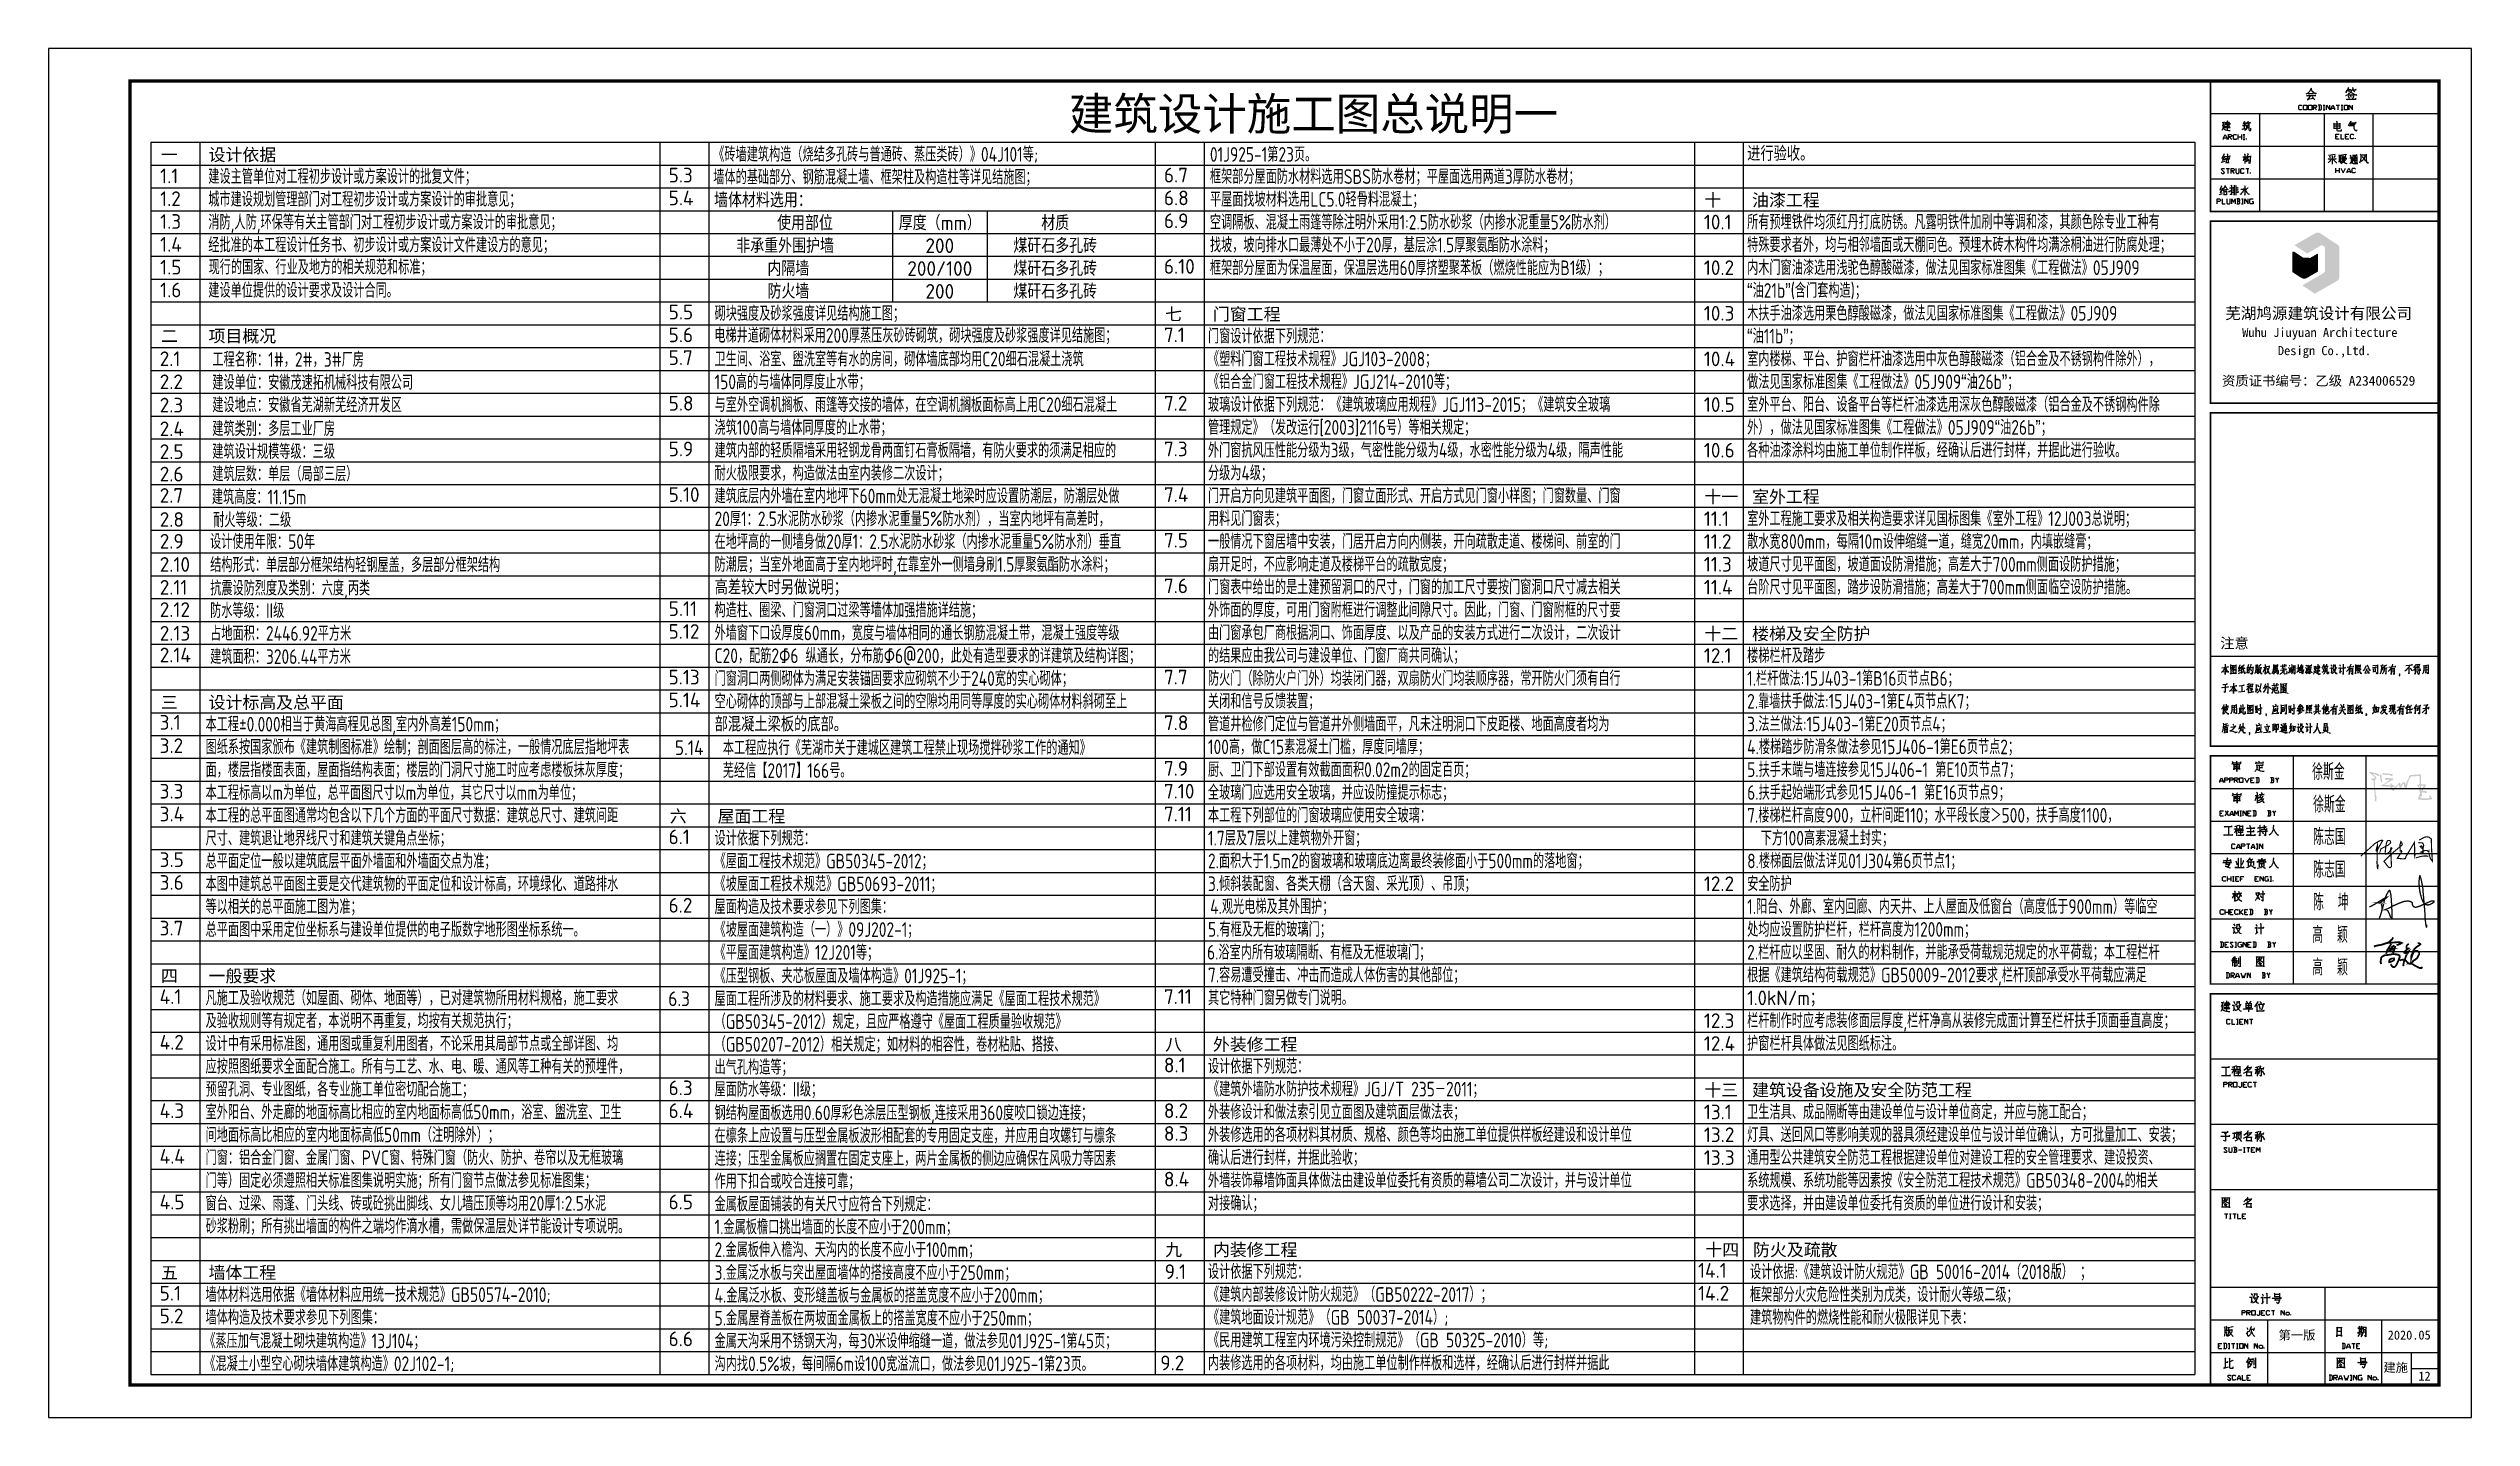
# Model space of a CAD drawing. Extents: x 5412679 to 5683609, y 301830 to 763830.
# Drawn here: x 5412679 to 5486979, y 721830 to 763830 of the extents above; entities that cross this region are included whole.
import ezdxf
from ezdxf.enums import TextEntityAlignment as Align

# ---------------------------------------------------------------- set-up
doc = ezdxf.new("R2010")
doc.units = 0
doc.header["$LTSCALE"] = 1000
doc.header["$MEASUREMENT"] = 0
doc.linetypes.add('CENTERX2', pattern=[4, 2.5, -0.5, 0.5, -0.5])
for name, color, linetype in [('$dl$', 255, 'Continuous'), ('PUB_TEXT', 7, 'Continuous'), ('PUB_TITLE', 4, 'Continuous'), ('吊车', 4, 'Continuous'), ('图框', 7, 'Continuous'), ('玻璃', 155, 'Continuous')]:
    doc.layers.add(name, color=color, linetype=linetype)
doc.styles.add('-黑体', font='simhei.ttf')
doc.styles.add('STYLE4', font='simfang.ttf', dxfattribs={"width": 0.8})
doc.styles.add('TSSD_REIN', font='TSSDENG', dxfattribs={"width": 0.8, "bigfont": 'TSSDCHN'})
doc.styles.add('图签2', font='simhei.ttf', dxfattribs={"height": 1000})

msp = doc.modelspace()

# ---------------------------------------------------------------- texts
at = {"layer": 'PUB_TEXT', "color": 4, "style": '-黑体'}
msp.add_text('建筑设计施工图总说明一', height=1000, dxfattribs=at).set_placement((5451470, 761841), align=Align.MIDDLE)
at = {"layer": 'PUB_TEXT', "style": 'TSSD_REIN'}
for s, width, p in [('《砖墙建筑构造（烧结多孔砖与普通砖、蒸压类砖）》04J101等;', 0.8, (5433066, 760357)), ('01J925-1第23页。', 0.8, (5448294, 760353)), ('进行验收。', 0.95, (5464767, 760380)), ('建设主管单位对工程初步设计或方案设计的批复文件；', 0.8, (5417581, 759675)), ('墙体的基础部分、钢筋混凝土墙、框架柱及构造柱等详见结施图；', 0.8, (5433066, 759657)), ('框架部分屋面防水材料选用SBS防水卷材；平屋面选用两道3厚防水卷材；', 0.8, (5448294, 759675)), ('城市建设规划管理部门对工程初步设计或方案设计的审批意见；', 0.8, (5417581, 758975)), ('平屋面找坡材料选用LC5.0轻骨料混凝土；', 0.8, (5448294, 758975)), ('消防,人防,环保等有关主管部门对工程初步设计或方案设计的审批意见；', 0.8, (5417581, 758275)), ('空调隔板、混凝土雨篷等除注明外采用1:2.5防水砂浆（内掺水泥重量5%%%防水剂）', 0.8, (5448294, 758275)), ('所有预埋铁件均须红丹打底防锈。凡露明铁件加刷中等调和漆，其颜色除专业工种有', 0.8, (5464767, 758280)), ('经批准的本工程设计任务书、初步设计或方案设计文件建设方的意见；', 0.8, (5417581, 757575)), ('找坡，坡向排水口最薄处不小于20厚，基层涂1.5厚聚氨酯防水涂料；', 0.8, (5448294, 757575)), ('特殊要求者外，均与相邻墙面或天棚同色。预埋木砖木构件均满涂桐油进行防腐处理；', 0.8, (5464767, 757580)), ('现行的国家、行业及地方的相关规范和标准；', 0.8, (5417589, 756896)), ('框架部分屋面为保温屋面，保温层选用60厚挤塑聚苯板（燃烧性能应为B1级）；', 0.8, (5448294, 756875)), ('内木门窗油漆选用浅驼色醇酸磁漆，做法见国家标准图集《工程做法》05J909', 0.8, (5464767, 756880)), ('建设单位提供的设计要求及设计合同。', 0.8, (5417581, 756185)), ('“油21b”(含门套构造)；', 0.8, (5464767, 756180)), ('砌块强度及砂浆强度详见结构施工图；', 0.8, (5433105, 755475)), ('木扶手油漆选用栗色醇酸磁漆，做法见国家标准图集《工程做法》05J909', 0.8, (5464767, 755480)), ('电梯井道砌体材料采用200厚蒸压灰砂砖砌筑，砌块强度及砂浆强度详见结施图；', 0.8, (5433097, 754800)), ('门窗设计依据下列规范：', 0.8, (5448234, 754780)), ('“油11b”；', 0.8, (5464767, 754780)), ('工程名称：1#，2#，3#厂房', 0.8, (5417705, 754063)), ('卫生间、浴室、盥洗室等有水的房间，砌体墙底部均用C20细石混凝土浇筑', 0.8, (5433105, 754075)), ('《塑料门窗工程技术规程》JGJ103-2008；', 0.8, (5448234, 754080)), ('室内楼梯、平台、护窗栏杆油漆选用中灰色醇酸磁漆（铝合金及不锈钢构件除外），', 0.8, (5464767, 754080)), ('建设单位：安徽茂速拓机械科技有限公司', 0.8, (5417705, 753358)), ('150高的与墙体同厚度止水带；', 0.8, (5433105, 753375)), ('《铝合金门窗工程技术规程》JGJ214-2010等；', 0.8, (5448234, 753380)), ('做法见国家标准图集《工程做法》05J909“油26b”；', 0.8, (5464767, 753380)), ('建设地点：安徽省芜湖新芜经济开发区', 0.8, (5417705, 752667)), ('与室外空调机搁板、雨篷等交接的墙体，在空调机搁板面标高上用C20细石混凝土', 0.8, (5433105, 752675)), ('玻璃设计依据下列规范：《建筑玻璃应用规程》JGJ113-2015；《建筑安全玻璃', 0.8, (5448234, 752680)), ('室外平台、阳台、设备平台等栏杆油漆选用深灰色醇酸磁漆（铝合金及不锈钢构件除', 0.8, (5464767, 752680)), ('建筑类别：多层工业厂房', 0.8, (5417705, 751939)), ('浇筑100高与墙体同厚度的止水带；', 0.8, (5433105, 751975)), ('管理规定》（发改运行[2003]2116号）等相关规定；', 0.8, (5448234, 751980)), ('外），做法见国家标准图集《工程做法》05J909“油26b”；', 0.8, (5464767, 751980)), ('建筑设计规模等级：三级', 0.8, (5417705, 751239)), ('建筑内部的轻质隔墙采用轻钢龙骨两面钉石膏板隔墙，有防火要求的须满足相应的', 0.8, (5433105, 751275)), ('外门窗抗风压性能分级为3级，气密性能分级为4级，水密性能分级为4级，隔声性能', 0.8, (5448234, 751280)), ('各种油漆涂料均由施工单位制作样板，经确认后进行封样，并据此进行验收。 ', 0.8, (5464767, 751280)), ('建筑层数：单层（局部三层）', 0.8, (5417705, 750551)), ('耐火极限要求，构造做法由室内装修二次设计；', 0.8, (5433105, 750575)), ('分级为4级；', 0.8, (5448234, 750580)), ('建筑高度：11.15m', 0.8, (5417691, 749845)), ('建筑底层内外墙在室内地坪下60mm处无混凝土地梁时应设置防潮层，防潮层处做', 0.8, (5433105, 749875)), ('门开启方向见建筑平面图，门窗立面形式、开启方式见门窗小样图；门窗数量、门窗', 0.8, (5448234, 749880)), ('设计使用年限：50年', 0.8, (5417635, 748475)), ('耐火等级：二级', 0.8, (5417729, 749142)), ('在地坪高的一侧墙身做20厚1：2.5水泥防水砂浆（内掺水泥重量5%%%防水剂）垂直', 0.8, (5433105, 748475)), ('20厚1：2.5水泥防水砂浆（内掺水泥重量5%%%防水剂），当室内地坪有高差时，', 0.8, (5433105, 749175)), ('用料见门窗表；', 0.8, (5448234, 749180)), ('一般情况下窗居墙中安装，门居开启方向内侧装，开向疏散走道、楼梯间、前室的门', 0.8, (5448234, 748480)), ('散水宽800mm，每隔10m设伸缩缝一道，缝宽20mm，内填嵌缝膏；', 0.8, (5464767, 748480)), ('室外工程施工要求及相关构造要求详见国标图集《室外工程》12J003总说明；', 0.8, (5464767, 749180)), ('结构形式：单层部分框架结构轻钢屋盖，多层部分框架结构', 0.8, (5417639, 747763)), ('防潮层；当室外地面高于室内地坪时,在靠室外一侧墙身刷1.5厚聚氨酯防水涂料；', 0.8, (5433105, 747775)), ('扇开足时，不应影响走道及楼梯平台的疏散宽度；', 0.8, (5448234, 747780)), ('坡道尺寸见平面图，坡道面设防滑措施；高差大于700mm侧面设防护措施；', 0.8, (5464767, 747780)), ('抗震设防烈度及类别：六度,丙类', 0.8, (5417639, 747048)), ('高差较大时另做说明；', 0.95, (5433105, 747075)), ('门窗表中给出的是土建预留洞口的尺寸，门窗的加工尺寸要按门窗洞口尺寸减去相关', 0.8, (5448234, 747080)), ('台阶尺寸见平面图，踏步设防滑措施；高差大于700mm侧面临空设防护措施。', 0.8, (5464767, 747080)), ('防水等级：II级', 0.8, (5417639, 746361)), ('构造柱、圈梁、门窗洞口过梁等墙体加强措施详结施；', 0.8, (5433105, 746375)), ('外饰面的厚度，可用门窗附框进行调整此间隙尺寸。因此，门窗、门窗附框的尺寸要', 0.8, (5448234, 746380)), ('占地面积：2446.92平方米', 0.8, (5417639, 745660)), ('外墙窗下口设厚度60mm，宽度与墙体相同的通长钢筋混凝土带，混凝土强度等级', 0.8, (5433105, 745675)), ('由门窗承包厂商根据洞口、饰面厚度、以及产品的安装方式进行二次设计，二次设计', 0.8, (5448234, 745680)), ('建筑面积：3206.44平方米', 0.8, (5417639, 744948)), ('C20，配筋2Φ6 纵通长，分布筋Φ6@200，此处有造型要求的详建筑及结构详图；', 0.8, (5433105, 744975)), ('的结果应由我公司与建设单位、门窗厂商共同确认；', 0.8, (5448234, 744980)), ('楼梯栏杆及踏步', 0.8, (5464767, 744980)), ('门窗洞口两侧砌体为满足安装锚固要求应砌筑不少于240宽的实心砌体；', 0.8, (5433105, 744275)), ('防火门（除防火户门外）均装闭门器，双扇防火门均装顺序器，常开防火门须有自行', 0.8, (5448234, 744280)), ('1.栏杆做法:15J403-1第B16页节点B6；', 0.8, (5464767, 744280)), ('空心砌体的顶部与上部混凝土梁板之间的空隙均用同等厚度的实心砌体材料斜砌至上', 0.8, (5433105, 743575)), ('关闭和信号反馈装置；', 0.8, (5448234, 743580)), ('2.靠墙扶手做法:15J403-1第E4页节点K7；', 0.8, (5464767, 743580)), ('本工程±0.000相当于黄海高程见总图,室内外高差150mm；', 0.8, (5417497, 742875)), ('部混凝土梁板的底部。', 0.95, (5433105, 742875)), ('管道井检修门定位与管道井外侧墙面平，凡未注明洞口下皮距楼、地面高度者均为', 0.8, (5448234, 742880)), ('3.法兰做法:15J403-1第E20页节点4；', 0.8, (5464767, 742880)), ('图纸系按国家颁布《建筑制图标准》绘制；剖面图层高的标注，一般情况底层指地坪表', 0.8, (5417497, 742175)), ('本工程应执行《芜湖市关于建城区建筑工程禁止现场搅拌砂浆工作的通知》', 0.8, (5433357, 742153)), ('100高，做C15素混凝土门槛，厚度同墙厚；', 0.8, (5448234, 742180)), ('4.楼梯踏步防滑条做法参见15J406-1第E6页节点2；', 0.8, (5464767, 742180)), ('面，楼层指楼面表面，屋面指结构表面；楼层的门洞尺寸施工时应考虑楼板抹灰厚度；', 0.8, (5417497, 741475)), ('芜经信【2017】166号。', 0.8, (5433357, 741453)), ('厨、卫门下部设置有效截面面积0.02m2的固定百页；', 0.8, (5448234, 741480)), ('5.扶手末端与墙连接参见15J406-1 第E10页节点7；', 0.8, (5464767, 741480)), ('本工程标高以m为单位，总平面图尺寸以m为单位，其它尺寸以mm为单位；', 0.8, (5417497, 740775)), ('全玻璃门应选用安全玻璃，并应设防撞提示标志； ', 0.8, (5448234, 740780)), ('6.扶手起始端形式参见15J406-1 第E16页节点9；', 0.8, (5464767, 740780)), ('本工程的总平面图通常均包含以下几个方面的平面尺寸数据：建筑总尺寸、建筑间距', 0.8, (5417497, 740075)), ('本工程下列部位的门窗玻璃应使用安全玻璃：', 0.8, (5448234, 740080)), ('7.楼梯栏杆高度900，立杆间距110；水平段长度＞500，扶手高度1100，', 0.8, (5464767, 740080)), ('尺寸、建筑退让地界线尺寸和建筑关键角点坐标；', 0.8, (5417497, 739375)), ('设计依据下列规范：', 0.8, (5433105, 739375)), ('1.7层及7层以上建筑物外开窗；', 0.8, (5448234, 739380)), ('下方100高素混凝土封实；', 0.8, (5465183, 739380)), ('总平面定位一般以建筑底层平面外墙面和外墙面交点为准；', 0.8, (5417497, 738675)), ('《屋面工程技术规范》GB50345-2012；', 0.8, (5433105, 738675)), ('2.面积大于1.5m2的窗玻璃和玻璃底边离最终装修面小于500mm的落地窗；', 0.8, (5448234, 738680)), ('8.楼梯面层做法详见01J304第6页节点1；', 0.8, (5464767, 738680)), ('本图中建筑总平面图主要是交代建筑物的平面定位和设计标高，环境绿化、道路排水', 0.8, (5417497, 737975)), ('《坡屋面工程技术规范》GB50693-2011；', 0.8, (5433105, 737975)), ('3.倾斜装配窗、各类天棚（含天窗、采光顶）、吊顶；', 0.8, (5448234, 737980)), ('安全防护', 0.8, (5464767, 737980)), ('等以相关的总平面施工图为准；', 0.8, (5417497, 737275)), ('总平面图中采用定位坐标系与建设单位提供的电子版数字地形图坐标系统一。', 0.8, (5417497, 736575)), ('屋面构造及技术要求参见下列图集：', 0.8, (5433105, 737275)), ('《坡屋面建筑构造（一）》09J202-1；', 0.8, (5433105, 736575)), ('5.有框及无框的玻璃门；', 0.8, (5448234, 736580)), ('4.观光电梯及其外围护；', 0.8, (5448303, 737280)), ('处均应设置防护栏杆，栏杆高度为1200mm；', 0.8, (5464767, 736580)), ('1.阳台、外廊、室内回廊、内天井、上人屋面及低窗台（高度低于900mm）等临空', 0.8, (5464767, 737280)), ('《平屋面建筑构造》12J201等；', 0.8, (5433105, 735875)), ('6.浴室内所有玻璃隔断、有框及无框玻璃门；', 0.8, (5448205, 735880)), ('2.栏杆应以坚固、耐久的材料制作，并能承受荷载规范规定的水平荷载；本工程栏杆', 0.8, (5464767, 735880)), ('《压型钢板、夹芯板屋面及墙体构造》01J925-1；', 0.8, (5433105, 735153)), ('7.容易遭受撞击、冲击而造成人体伤害的其他部位；', 0.8, (5448234, 735180)), ('根据《建筑结构荷载规范》GB50009-2012要求,栏杆顶部承受水平荷载应满足', 0.8, (5464767, 735180)), ('凡施工及验收规范（如屋面、砌体、地面等），已对建筑物所用材料规格，施工要求', 0.8, (5417497, 734475)), ('屋面工程所涉及的材料要求、施工要求及构造措施应满足《屋面工程技术规范》', 0.8, (5433105, 734453)), ('其它特种门窗另做专门说明。', 0.8, (5448234, 734480)), ('1.0kN/m；', 0.95, (5464767, 734480)), ('及验收规则等有规定者，本说明不再重复，均按有关规范执行；', 0.8, (5417497, 733775)), ('（GB50345-2012）规定，且应严格遵守《屋面工程质量验收规范》', 0.8, (5433105, 733753)), ('栏杆制作时应考虑装修面层厚度,栏杆净高从装修完成面计算至栏杆扶手顶面垂直高度；', 0.8, (5464767, 733780)), ('设计中有采用标准图，通用图或重复利用图者，不论采用其局部节点或全部详图、均', 0.8, (5417497, 733075)), ('（GB50207-2012）相关规定；如材料的相容性，卷材粘贴、搭接、', 0.8, (5433105, 733053)), ('护窗栏杆具体做法见图纸标注。', 0.8, (5464767, 733080)), ('应按照图纸要求全面配合施工。所有与工艺、水、电、暖、通风等工种有关的预埋件，', 0.8, (5417497, 732375)), ('出气孔构造等；', 0.8, (5433105, 732353)), ('设计依据下列规范：', 0.8, (5448234, 732380)), ('预留孔洞、专业图纸，各专业施工单位密切配合施工；', 0.8, (5417497, 731675)), ('屋面防水等级：II级；', 0.8, (5433105, 731675)), ('《建筑外墙防水防护技术规程》JGJ/T 235－2011；', 0.8, (5448234, 731680)), ('室外阳台、外走廊的地面标高比相应的室内地面标高低50mm，浴室、盥洗室、卫生', 0.8, (5417497, 730975)), ('钢结构屋面板选用0.60厚彩色涂层压型钢板,连接采用360度咬口锁边连接；', 0.8, (5433105, 730953)), ('外装修设计和做法索引见立面图及建筑面层做法表；', 0.8, (5448234, 730980)), ('卫生洁具、成品隔断等由建设单位与设计单位商定，并应与施工配合；', 0.8, (5464767, 730980)), ('间地面标高比相应的室内地面标高低50mm（注明除外）；', 0.8, (5417497, 730275)), ('在檩条上应设置与压型金属板波形相配套的专用固定支座，并应用自攻螺钉与檩条 ', 0.8, (5433105, 730253)), ('外装修选用的各项材料其材质、规格、颜色等均由施工单位提供样板经建设和设计单位', 0.8, (5448234, 730280)), ('灯具、送回风口等影响美观的器具须经建设单位与设计单位确认，方可批量加工、安装；', 0.8, (5464767, 730280)), ('门窗：铝合金门窗、金属门窗、PVC窗、特殊门窗（防火、防护、卷帘以及无框玻璃', 0.8, (5417497, 729575)), ('连接；压型金属板应搁置在固定支座上，两片金属板的侧边应确保在风吸力等因素', 0.8, (5433105, 729553)), ('确认后进行封样，并据此验收；', 0.8, (5448234, 729580)), ('通用型公共建筑安全防范工程根据建设单位对建设工程的安全管理要求、建设投资、', 0.8, (5464767, 729580)), ('门等）固定必须遵照相关标准图集说明实施；所有门窗节点做法参见标准图集；', 0.8, (5417497, 728875)), ('作用下扣合或咬合连接可靠； ', 0.8, (5433105, 728853)), ('外墙装饰幕墙饰面具体做法由建设单位委托有资质的幕墙公司二次设计，并与设计单位', 0.8, (5448234, 728880)), ('系统规模、系统功能等因素按《安全防范工程技术规范》GB50348-2004的相关', 0.8, (5464767, 728880)), ('窗台、过梁、雨蓬、门头线、砖或砼挑出脚线、女儿墙压顶等均用20厚1:2.5水泥', 0.8, (5417497, 728175)), ('金属板屋面铺装的有关尺寸应符合下列规定： ', 0.8, (5433105, 728153)), ('对接确认；', 0.8, (5448234, 728180)), ('要求选择，并由建设单位委托有资质的单位进行设计和安装；', 0.8, (5464767, 728180)), ('砂浆粉刷；所有挑出墙面的构件之端均作滴水槽，需做保温层处详节能设计专项说明。', 0.8, (5417497, 727475)), ('1.金属板檐口挑出墙面的长度不应小于200mm； ', 0.8, (5433105, 727453)), ('2.金属板伸入檐沟、天沟内的长度不应小于100mm； ', 0.8, (5433105, 726753)), ('3.金属泛水板与突出屋面墙体的搭接高度不应小于250mm； ', 0.8, (5433105, 726053)), ('设计依据下列规范：', 0.8, (5448234, 726080)), ('设计依据:《建筑设计防火规范》GB 50016-2014（2018版） ；', 0.8, (5464854, 726075)), ('墙体材料选用依据《墙体材料应用统一技术规范》GB50574-2010;', 0.8, (5417497, 725375)), ('墙体构造及技术要求参见下列图集：', 0.8, (5417497, 724675)), ('4.金属泛水板、变形缝盖板与金属板的搭盖宽度不应小于200mm； ', 0.8, (5433105, 725353)), ('《建筑内部装修设计防火规范》（GB50222-2017）；', 0.8, (5448234, 725380)), ('《建筑地面设计规范》（GB 50037-2014）;', 0.8, (5448234, 724680)), ('框架部分火灾危险性类别为戊类，设计耐火等级二级；', 0.8, (5464854, 725375)), ('建筑物构件的燃烧性能和耐火极限详见下表：', 0.8, (5464854, 724675)), ('《蒸压加气混凝土砌块建筑构造》13J104；', 0.8, (5417458, 723957)), ('金属天沟采用不锈钢天沟，每30米设伸缩缝一道，做法参见01J925-1第45页；', 0.8, (5433105, 723953)), ('5.金属屋脊盖板在两坡面金属板上的搭盖宽度不应小于250mm；', 0.8, (5433105, 724653)), ('《民用建筑工程室内环境污染控制规范》（GB 50325-2010）等;', 0.8, (5448234, 723980)), ('《混凝土小型空心砌块墙体建筑构造》02J102-1;', 0.8, (5417458, 723257)), ('沟内找0.5%%%坡，每间隔6m设100宽溢流口，做法参见01J925-1第23页。', 0.8, (5433105, 723253)), ('内装修选用的各项材料，均由施工单位制作样板和选样，经确认后进行封样并据此', 0.8, (5448234, 723280))]:
    msp.add_text(s, height=450, dxfattribs=dict(at, width=width)).set_placement(p)
at = {"layer": 'PUB_TEXT'}
for s, height, style, p in [('1.1', 450, 'TSSD_REIN', (5416104, 759694)), ('一', 380, '-黑体', (5416127, 760380)), ('设计依据', 380, '-黑体', (5417589, 760380)), ('5.3', 450, 'TSSD_REIN', (5431697, 759719)), ('6.7', 450, 'TSSD_REIN', (5446883, 759719)), ('1.2', 450, 'TSSD_REIN', (5416104, 758996)), ('5.4', 450, 'TSSD_REIN', (5431697, 759019)), ('墙体材料选用：', 450, 'TSSD_REIN', (5433091, 758953)), ('6.8', 450, 'TSSD_REIN', (5446883, 759019)), ('十', 380, '-黑体', (5463456, 758988)), ('油漆工程', 380, '-黑体', (5464919, 758988)), ('1.3', 450, 'TSSD_REIN', (5416104, 758296)), ('6.9', 450, 'TSSD_REIN', (5446883, 758319)), ('10.1', 450, 'TSSD_REIN', (5463439, 758280)), ('1.4', 450, 'TSSD_REIN', (5416104, 757596)), ('非承重外围护墙', 450, 'TSSD_REIN', (5433771, 757553)), ('1.5', 450, 'TSSD_REIN', (5416104, 756896)), ('内隔墙', 450, 'TSSD_REIN', (5434726, 756853)), ('6.10', 450, 'TSSD_REIN', (5446883, 756919)), ('10.2', 450, 'TSSD_REIN', (5463439, 756880)), ('1.6', 450, 'TSSD_REIN', (5416104, 756196)), ('防火墙', 450, 'TSSD_REIN', (5434726, 756153)), ('5.5', 450, 'TSSD_REIN', (5431697, 755519)), ('七', 380, '-黑体', (5446921, 755488)), ('门窗工程', 380, '-黑体', (5448386, 755488)), ('10.3', 450, 'TSSD_REIN', (5463439, 755480)), ('二', 380, '-黑体', (5416127, 754819)), ('项目概况', 380, '-黑体', (5417589, 754819)), ('5.6', 450, 'TSSD_REIN', (5431697, 754819)), ('7.1', 450, 'TSSD_REIN', (5446883, 754819)), ('2.1', 450, 'TSSD_REIN', (5416091, 754086)), ('5.7', 450, 'TSSD_REIN', (5431697, 754119)), ('10.4', 450, 'TSSD_REIN', (5463439, 754080)), ('2.2', 450, 'TSSD_REIN', (5416091, 753379)), ('2.3', 450, 'TSSD_REIN', (5416091, 752664)), ('5.8', 450, 'TSSD_REIN', (5431697, 752719)), ('7.2', 450, 'TSSD_REIN', (5446883, 752719)), ('10.5', 450, 'TSSD_REIN', (5463439, 752680)), ('2.4', 450, 'TSSD_REIN', (5416091, 751936)), ('2.5', 450, 'TSSD_REIN', (5416091, 751236)), ('5.9', 450, 'TSSD_REIN', (5431697, 751319)), ('7.3', 450, 'TSSD_REIN', (5446883, 751319)), ('10.6', 450, 'TSSD_REIN', (5463439, 751280)), ('2.6', 450, 'TSSD_REIN', (5416091, 750548)), ('2.7', 450, 'TSSD_REIN', (5416091, 749892)), ('5.10', 450, 'TSSD_REIN', (5431697, 749919)), ('7.4', 450, 'TSSD_REIN', (5446883, 749919)), ('十一', 380, '-黑体', (5463456, 749888)), ('室外工程', 380, '-黑体', (5464919, 749888)), ('2.8', 450, 'TSSD_REIN', (5416091, 749155)), ('7.5', 450, 'TSSD_REIN', (5446883, 748519)), ('11.1', 450, 'TSSD_REIN', (5463439, 749180)), ('2.9', 450, 'TSSD_REIN', (5416092, 748486)), ('2.10', 450, 'TSSD_REIN', (5416092, 747776)), ('11.2', 450, 'TSSD_REIN', (5463439, 748480)), ('11.3', 450, 'TSSD_REIN', (5463439, 747780)), ('2.11', 450, 'TSSD_REIN', (5416092, 747073)), ('7.6', 450, 'TSSD_REIN', (5446883, 747119)), ('11.4', 450, 'TSSD_REIN', (5463439, 747080)), ('2.12', 450, 'TSSD_REIN', (5416092, 746390)), ('5.11', 450, 'TSSD_REIN', (5431697, 746419)), ('2.13', 450, 'TSSD_REIN', (5416092, 745664)), ('5.12', 450, 'TSSD_REIN', (5431694, 745719)), ('十二', 380, '-黑体', (5463456, 745688)), ('楼梯及安全防护', 380, '-黑体', (5464919, 745688)), ('2.14', 450, 'TSSD_REIN', (5416092, 744998)), ('12.1', 450, 'TSSD_REIN', (5463439, 744980)), ('5.13', 450, 'TSSD_REIN', (5431694, 744319)), ('7.7', 450, 'TSSD_REIN', (5446883, 744319)), ('三', 380, '-黑体', (5416127, 743578)), ('设计标高及总平面', 380, '-黑体', (5417589, 743578)), ('5.14', 450, 'TSSD_REIN', (5431694, 743619)), ('3.1', 450, 'TSSD_REIN', (5416089, 742931)), ('7.8', 450, 'TSSD_REIN', (5446883, 742919)), ('3.2', 450, 'TSSD_REIN', (5416089, 742216)), ('7.9', 450, 'TSSD_REIN', (5446883, 741519)), ('3.3', 450, 'TSSD_REIN', (5416089, 740819)), ('7.10', 450, 'TSSD_REIN', (5446883, 740819)), ('3.4', 450, 'TSSD_REIN', (5416089, 740119)), ('六', 380, '-黑体', (5431732, 740088)), ('屋面工程', 380, '-黑体', (5433197, 740088)), ('7.11', 450, 'TSSD_REIN', (5446883, 740119)), ('6.1', 450, 'TSSD_REIN', (5431694, 739419)), ('3.5', 450, 'TSSD_REIN', (5416089, 738719)), ('3.6', 450, 'TSSD_REIN', (5416089, 738019)), ('12.2', 450, 'TSSD_REIN', (5463439, 737980)), ('3.7', 450, 'TSSD_REIN', (5416089, 736619)), ('6.2', 450, 'TSSD_REIN', (5431694, 737319)), ('四', 380, '-黑体', (5416127, 735188)), ('一般要求', 380, '-黑体', (5417589, 735188)), ('4.1', 450, 'TSSD_REIN', (5416089, 734519)), ('7.11', 450, 'TSSD_REIN', (5446883, 734519)), ('12.3', 450, 'TSSD_REIN', (5463439, 733780)), ('4.2', 450, 'TSSD_REIN', (5416089, 733119)), ('八', 380, '-黑体', (5446921, 733088)), ('外装修工程', 380, '-黑体', (5448386, 733088)), ('12.4', 450, 'TSSD_REIN', (5463439, 733080)), ('8.1', 450, 'TSSD_REIN', (5446883, 732419)), ('6.3', 450, 'TSSD_REIN', (5431694, 731719)), ('十三', 380, '-黑体', (5463456, 731688)), ('建筑设备设施及安全防范工程', 380, '-黑体', (5464919, 731688)), ('4.3', 450, 'TSSD_REIN', (5416089, 731019)), ('6.4', 450, 'TSSD_REIN', (5431694, 731019)), ('8.2', 450, 'TSSD_REIN', (5446883, 731019)), ('13.1', 450, 'TSSD_REIN', (5463439, 730980)), ('8.3', 450, 'TSSD_REIN', (5446883, 730319)), ('13.2', 450, 'TSSD_REIN', (5463439, 730280)), ('4.4', 450, 'TSSD_REIN', (5416089, 729619)), ('13.3', 450, 'TSSD_REIN', (5463439, 729580)), ('8.4', 450, 'TSSD_REIN', (5446883, 728919)), ('4.5', 450, 'TSSD_REIN', (5416089, 728219)), ('6.5', 450, 'TSSD_REIN', (5431694, 728219)), ('九', 380, '-黑体', (5446921, 726788)), ('内装修工程', 380, '-黑体', (5448386, 726788)), ('十四', 380, '-黑体', (5463483, 726788)), ('防火及疏散', 380, '-黑体', (5464946, 726788)), ('五', 380, '-黑体', (5416127, 726088)), ('墙体工程', 380, '-黑体', (5417589, 726088)), ('9.1', 450, 'TSSD_REIN', (5446907, 726080)), ('14.1', 450, 'TSSD_REIN', (5463261, 726119)), ('5.1', 450, 'TSSD_REIN', (5416089, 725419)), ('5.2', 450, 'TSSD_REIN', (5416089, 724719)), ('14.2', 450, 'TSSD_REIN', (5463261, 725419)), ('6.6', 450, 'TSSD_REIN', (5431694, 724019)), ('9.2', 450, 'TSSD_REIN', (5446772, 723280))]:
    msp.add_text(s, height=height, dxfattribs=dict(at, style=style)).set_placement(p)
at = {"layer": 'PUB_TEXT', "style": 'TSSD_REIN'}
for s, p in [('使用部位', (5435878, 758253)), ('厚度（mm）', (5440011, 758253)), ('材质', (5443551, 758253)), ('200', (5440011, 757553)), ('煤矸石多孔砖', (5443551, 757553)), ('200/100', (5440011, 756853)), ('煤矸石多孔砖', (5443551, 756853)), ('200', (5440011, 756153)), ('煤矸石多孔砖', (5443551, 756153))]:
    msp.add_text(s, height=450, dxfattribs=at).set_placement(p, align=Align.CENTER)
at = {"layer": 'PUB_TEXT', "style": 'TSSD_REIN', "width": 0.9}
for s, p in [('5.14', (5432328, 742153)), ('6.3', (5432018, 734453))]:
    msp.add_text(s, height=450, dxfattribs=at).set_placement(p, align=Align.CENTER)

# ---------------------------------------------------------------- blocks, each defined once
blk = doc.blocks.new('A$C70722EA9')
at = {"layer": '吊车', "const_width": 56, "elevation": 14}
for points in [[(590, 975), (581, 946), (569, 919), (541, 892), (518, 875), (499, 858), (477, 836), (464, 819), (430, 808), (383, 793), (329, 775), (239, 745), (135, 727), (109, 719), (56, 709), (24, 697), (3, 694)], [(534, 773), (505, 723), (490, 702), (472, 671), (448, 634), (421, 590), (403, 543), (393, 504), (381, 467)], [(624, 733), (603, 701), (587, 693), (567, 687), (549, 659), (573, 641), (520, 624), (578, 619), (511, 604), (548, 582), (464, 551), (532, 539)], [(407, 800), (569, 811), (723, 824), (831, 816), (862, 801), (814, 774), (742, 745), (700, 736)], [(1076, 774), (1037, 747), (1014, 721), (1005, 691), (1002, 650), (1026, 629), (1048, 620), (1098, 645), (1048, 620), (996, 582), (976, 555), (939, 529), (940, 496), (995, 489), (1029, 503), (1063, 531), (1063, 531), (1044, 493), (1013, 456), (1003, 426), (987, 394), (966, 330), (948, 282), (923, 213), (910, 140), (907, 109), (904, 89)], [(1345, 797), (1395, 790), (1430, 761), (1394, 729), (1302, 671), (1270, 637), (1220, 579), (1190, 502), (1171, 448), (1152, 397), (1149, 361), (1149, 329), (1181, 426), (1211, 491), (1234, 527), (1274, 551), (1337, 557), (1361, 540), (1384, 520), (1393, 494), (1393, 452), (1368, 412), (1347, 365), (1325, 330), (1247, 272), (1213, 255), (1176, 215), (1167, 196), (1099, 167), (1174, 165), (1208, 140), (1248, 112), (1300, 84), (1344, 63), (1368, 49), (1414, 29), (1467, 33), (1483, 55), (1492, 66)], [(226, 153), (209, 227), (223, 295), (228, 351), (268, 388), (331, 422), (430, 432), (490, 440), (563, 456), (622, 457), (687, 450), (740, 441), (787, 420), (799, 382), (789, 345), (761, 270), (729, 201), (703, 139), (676, 97), (637, 58), (587, 65), (555, 92), (528, 138), (514, 150)], [(469, 224), (486, 281), (510, 306), (567, 325), (617, 326), (626, 298), (611, 261), (585, 249), (496, 211), (449, 203)], [(667, 707), (645, 654), (626, 592), (616, 535), (585, 483)], [(923, 288), (856, 284), (794, 264)], [(951, 289), (1019, 217), (1061, 181)]]:
    blk.add_lwpolyline(points, dxfattribs=at)
blk = doc.blocks.new('A$C79070B6A')
at = {"const_width": 20.5}
for points in [[(202, 289), (223, 374), (234, 431), (250, 471), (268, 514), (294, 560), (309, 576), (313, 576), (319, 570), (331, 515), (335, 487), (340, 422), (343, 368), (347, 294), (352, 194), (348, 154), (326, 169), (312, 211), (283, 270), (264, 280), (242, 280), (289, 298), (374, 343), (467, 384), (537, 409), (601, 415), (643, 403), (664, 383), (664, 357), (676, 334), (689, 323), (713, 318), (738, 324), (795, 344), (859, 375), (902, 392), (938, 409), (961, 416), (979, 416), (991, 416), (995, 408), (988, 393), (954, 373), (932, 360), (899, 354), (854, 362), (835, 385), (807, 445), (799, 474), (786, 518), (774, 578), (768, 630), (765, 678), (765, 728), (771, 774), (776, 801), (779, 801), (786, 780), (794, 755), (804, 712), (813, 664), (822, 617), (825, 562), (832, 495), (838, 424), (852, 265), (857, 156), (867, 63), (877, 15), (881, 17), (880, 36), (881, 51)], [(3, 325), (23, 332), (85, 365), (204, 438), (242, 461), (271, 471), (240, 443), (208, 419), (175, 394), (163, 385), (155, 385), (179, 381), (190, 361), (196, 327), (195, 273), (176, 202), (152, 143)]]:
    blk.add_lwpolyline(points, dxfattribs=at)
blk = doc.blocks.new('A$C79942E48')
for points in [[(8, 286, 23, 25, 0), (320, 565, 25, 25, 0), (422, 621, 25, 25, 0), (469, 630, 25, 25, 0), (481, 624, 25, 25, 0), (381, 453, 25, 25, 0), (363, 407, 25, 25, 0), (336, 392, 25, 25, 0)], [(336, 392, 21, 23, 0), (344, 445, 23, 23, 0), (367, 529, 23, 23, 0), (367, 529, 23, 23, 0), (356, 131, 23, 23, 0), (364, 47, 23, 23, 0), (366, 21, 23, 23, 0), (375, 17, 23, 23, 0), (378, 67, 23, 23, 0), (378, 67, 23, 23, 0)], [(416, 357, 21, 25, 0), (442, 445, 25, 25, 0), (538, 493, 25, 25, 0), (596, 522, 25, 25, 0), (638, 559, 25, 25, 0), (648, 573, 25, 25, 0), (651, 578, 25, 25, 0), (649, 585, 25, 25, 0), (645, 606, 25, 25, 0), (634, 620, 25, 25, 0), (619, 625, 25, 25, 0), (596, 623, 25, 25, 0), (578, 613, 25, 25, 0), (567, 586, 25, 25, 0), (557, 552, 25, 25, 0), (550, 505, 25, 25, 0), (544, 467, 25, 25, 0), (535, 384, 25, 25, 0), (531, 345, 25, 25, 0), (539, 328, 25, 25, 0), (555, 329, 25, 25, 0), (587, 346, 25, 25, 0), (622, 378, 25, 25, 0), (667, 433, 25, 25, 0), (679, 456, 25, 25, 0), (661, 468, 25, 25, 0), (652, 449, 25, 25, 0), (665, 150, 25, 25, 0), (669, 62, 25, 25, 0), (639, 37, 25, 25, 0), (604, 48, 25, 25, 0), (506, 173, 25, 25, 0), (700, 362, 25, 25, 0), (874, 507, 25, 25, 0), (901, 530, 25, 25, 0), (892, 576, 25, 25, 0), (872, 602, 25, 25, 0), (852, 532, 25, 25, 0), (856, 413, 25, 25, 0), (857, 395, 25, 25, 0), (885, 403, 25, 25, 0), (891, 381, 25, 25, 0), (794, 241, 25, 25, 0), (855, 233, 25, 25, 0), (904, 228, 25, 25, 0), (968, 232, 25, 25, 0), (982, 281, 25, 25, 0), (1165, 584, 25, 25, 0), (1170, 291, 25, 25, 0), (1185, 348, 25, 25, 0), (1188, 354, 25, 25, 0)], [(378, 67, 23, 16, 0), (385, 111, 3.2, 3.2, 0)], [(1191, 249, 21, 23, 0), (1323, 285, 25, 25, 0), (1415, 291, 25, 25, 0), (1463, 281, 25, 25, 0)]]:
    blk.add_lwpolyline(points, format="xyseb")
at = {"const_width": 25}
for points in [[(1250, 577), (1340, 570), (1363, 521), (1347, 448), (1313, 461), (1287, 496), (1319, 508), (1349, 457), (1349, 360), (1306, 374), (1386, 406), (1437, 408), (1472, 376), (1481, 413), (1488, 411)], [(1266, 633), (1372, 690), (1423, 703), (1479, 695), (1526, 656), (1534, 409), (1550, 179), (1508, 230), (1481, 324)]]:
    blk.add_lwpolyline(points, dxfattribs=at)
blk = doc.blocks.new('sdg456sdhfdgh')
at = {"linetype": 'CENTERX2'}
h = blk.add_hatch(color=256, dxfattribs=at)
h.dxf.hatch_style = 1
h.paths.add_polyline_path([(3129659, 778600), (3129662, 778602), (3129665, 778604), (3129667, 778604), (3129671, 778604), (3129673, 778603), (3129676, 778603), (3129679, 778603), (3129681, 778604), (3129684, 778605), (3129688, 778605), (3129691, 778605), (3129693, 778607), (3129695, 778607), (3129698, 778606), (3129701, 778606), (3129702, 778606), (3129704, 778607), (3129705, 778607), (3129707, 778608), (3129709, 778608), (3129710, 778607), (3129710, 778606), (3129711, 778605), (3129714, 778605), (3129715, 778605), (3129717, 778605), (3129718, 778604), (3129720, 778604), (3129721, 778604), (3129722, 778604), (3129723, 778604), (3129724, 778604), (3129725, 778604), (3129726, 778604), (3129728, 778603), (3129729, 778603), (3129731, 778603), (3129732, 778603), (3129734, 778603), (3129735, 778602), (3129737, 778602), (3129738, 778602), (3129739, 778601), (3129739, 778601), (3129741, 778600), (3129743, 778599), (3129743, 778597), (3129744, 778595), (3129746, 778593), (3129745, 778592), (3129744, 778590), (3129738, 778584), (3129735, 778580), (3129731, 778574), (3129728, 778569), (3129726, 778564), (3129723, 778560), (3129721, 778555), (3129719, 778551), (3129716, 778546), (3129713, 778540), (3129712, 778537), (3129711, 778535), (3129710, 778533), (3129709, 778531), (3129707, 778529), (3129707, 778527), (3129706, 778525), (3129705, 778523), (3129703, 778521), (3129701, 778519), (3129700, 778517), (3129700, 778515), (3129699, 778514), (3129697, 778512), (3129696, 778509), (3129694, 778507), (3129693, 778504), (3129692, 778502), (3129692, 778501), (3129691, 778500), (3129690, 778498), (3129690, 778497), (3129690, 778495), (3129689, 778494), (3129688, 778493), (3129687, 778491), (3129686, 778490), (3129685, 778489), (3129684, 778487), (3129684, 778486), (3129683, 778484), (3129682, 778482), (3129681, 778480), (3129680, 778479), (3129680, 778478), (3129679, 778478), (3129678, 778477), (3129677, 778475), (3129677, 778474), (3129677, 778473), (3129676, 778471), (3129676, 778470), (3129675, 778469), (3129675, 778468), (3129674, 778466), (3129674, 778465), (3129673, 778464), (3129673, 778463), (3129673, 778462), (3129672, 778461), (3129671, 778460), (3129671, 778459), (3129669, 778459), (3129668, 778459), (3129666, 778458), (3129665, 778457), (3129664, 778456), (3129664, 778455), (3129663, 778455), (3129662, 778454), (3129661, 778454), (3129660, 778454), (3129660, 778455), (3129660, 778457), (3129660, 778459), (3129661, 778460), (3129661, 778462), (3129661, 778464), (3129660, 778466), (3129659, 778468), (3129659, 778469), (3129658, 778471), (3129658, 778474), (3129658, 778477), (3129658, 778480), (3129657, 778483), (3129657, 778486), (3129657, 778489), (3129657, 778492), (3129657, 778494), (3129657, 778496), (3129657, 778497), (3129658, 778499), (3129658, 778502), (3129656, 778505), (3129657, 778507), (3129658, 778510), (3129658, 778511), (3129658, 778513), (3129657, 778516), (3129657, 778519), (3129657, 778520), (3129658, 778522), (3129659, 778524), (3129658, 778526), (3129658, 778528), (3129658, 778531), (3129659, 778533), (3129658, 778535), (3129658, 778537), (3129658, 778539), (3129659, 778541), (3129658, 778542), (3129658, 778544), (3129659, 778546), (3129658, 778548), (3129658, 778550), (3129658, 778554), (3129659, 778557), (3129659, 778561), (3129658, 778563), (3129658, 778566), (3129657, 778569), (3129657, 778572), (3129657, 778573), (3129657, 778576), (3129658, 778578), (3129658, 778581), (3129658, 778583), (3129657, 778586), (3129658, 778589), (3129659, 778591), (3129659, 778593), (3129659, 778594), (3129659, 778595), (3129659, 778596), (3129658, 778598), (3129659, 778599)], flags=16)
h.paths.add_polyline_path([(3129607, 778597), (3129606, 778596), (3129605, 778595), (3129604, 778595), (3129603, 778595), (3129602, 778594), (3129602, 778594), (3129601, 778594), (3129600, 778594), (3129600, 778593), (3129600, 778592), (3129599, 778591), (3129600, 778589), (3129600, 778588), (3129601, 778586), (3129601, 778585), (3129602, 778584), (3129603, 778582), (3129603, 778580), (3129604, 778578), (3129605, 778577), (3129605, 778576), (3129605, 778575), (3129606, 778573), (3129606, 778572), (3129606, 778570), (3129606, 778569), (3129607, 778567), (3129607, 778565), (3129607, 778563), (3129607, 778562), (3129608, 778560), (3129608, 778558), (3129609, 778557), (3129609, 778555), (3129610, 778554), (3129610, 778551), (3129611, 778550), (3129612, 778548), (3129612, 778547), (3129612, 778545), (3129613, 778544), (3129613, 778542), (3129613, 778540), (3129614, 778538), (3129614, 778537), (3129615, 778535), (3129616, 778534), (3129616, 778533), (3129616, 778531), (3129616, 778529), (3129617, 778528), (3129617, 778527), (3129618, 778526), (3129619, 778525), (3129619, 778523), (3129620, 778523), (3129621, 778523), (3129622, 778523), (3129622, 778524), (3129623, 778524), (3129624, 778526), (3129625, 778528), (3129626, 778531), (3129626, 778533), (3129627, 778534), (3129627, 778535), (3129627, 778537), (3129628, 778538), (3129628, 778539), (3129628, 778541), (3129627, 778543), (3129627, 778544), (3129627, 778546), (3129627, 778548), (3129627, 778550), (3129627, 778551), (3129628, 778552), (3129628, 778554), (3129628, 778556), (3129628, 778558), (3129628, 778560), (3129628, 778563), (3129628, 778564), (3129628, 778566), (3129628, 778568), (3129627, 778570), (3129627, 778572), (3129627, 778575), (3129627, 778576), (3129627, 778578), (3129626, 778580), (3129626, 778582), (3129626, 778585), (3129626, 778587), (3129625, 778588), (3129626, 778590), (3129625, 778592), (3129625, 778593), (3129624, 778596), (3129623, 778598), (3129622, 778600), (3129621, 778602), (3129620, 778602), (3129619, 778603), (3129618, 778604), (3129616, 778604), (3129614, 778604), (3129613, 778604), (3129611, 778602), (3129610, 778602), (3129609, 778600), (3129608, 778599), (3129608, 778598)], flags=16)
h.paths.add_polyline_path([(3128550, 778811), (3128548, 778825), (3128553, 778835), (3128562, 778841), (3128578, 778843), (3128591, 778843), (3128605, 778843), (3128617, 778841), (3128635, 778841), (3128657, 778840), (3128676, 778838), (3128692, 778837), (3128710, 778836), (3128732, 778834), (3128753, 778833), (3128778, 778829), (3128780, 778829), (3128796, 778827), (3128807, 778820), (3128813, 778811), (3128813, 778800), (3128809, 778791), (3128801, 778785), (3128797, 778782), (3128795, 778777), (3128790, 778772), (3128784, 778769), (3128774, 778767), (3128767, 778767), (3128762, 778764), (3128754, 778762), (3128745, 778756), (3128728, 778747), (3128713, 778740), (3128696, 778731), (3128684, 778725), (3128670, 778718), (3128659, 778712), (3128648, 778707), (3128634, 778700), (3128622, 778694), (3128613, 778685), (3128600, 778680), (3128591, 778672), (3128580, 778665), (3128570, 778659), (3128560, 778650), (3128551, 778644), (3128542, 778638), (3128535, 778634), (3128530, 778631), (3128530, 778626), (3128537, 778623), (3128548, 778627), (3128559, 778627), (3128565, 778624), (3128572, 778624), (3128585, 778624), (3128600, 778624), (3128613, 778622), (3128630, 778622), (3128648, 778622), (3128658, 778620), (3128671, 778616), (3128683, 778616), (3128694, 778616), (3128705, 778616), (3128712, 778616), (3128715, 778619), (3128715, 778622), (3128714, 778630), (3128714, 778638), (3128713, 778647), (3128713, 778653), (3128719, 778661), (3128725, 778666), (3128733, 778669), (3128740, 778669), (3128750, 778664), (3128757, 778661), (3128761, 778653), (3128765, 778647), (3128772, 778642), (3128781, 778632), (3128791, 778625), (3128796, 778623), (3128803, 778618), (3128808, 778615), (3128816, 778610), (3128825, 778608), (3128836, 778608), (3128842, 778608), (3128849, 778605), (3128852, 778599), (3128856, 778593), (3128856, 778585), (3128853, 778580), (3128853, 778574), (3128847, 778570), (3128842, 778568), (3128842, 778567), (3128839, 778566), (3128839, 778563), (3128838, 778561), (3128836, 778560), (3128834, 778558), (3128830, 778558), (3128824, 778559), (3128817, 778560), (3128812, 778561), (3128808, 778563), (3128805, 778565), (3128802, 778565), (3128797, 778566), (3128794, 778566), (3128791, 778567), (3128788, 778567), (3128785, 778567), (3128782, 778567), (3128780, 778567), (3128777, 778565), (3128776, 778565), (3128776, 778561), (3128777, 778559), (3128777, 778556), (3128777, 778553), (3128778, 778551), (3128778, 778548), (3128778, 778546), (3128780, 778543), (3128779, 778542), (3128781, 778538), (3128784, 778535), (3128784, 778531), (3128785, 778527), (3128787, 778524), (3128786, 778520), (3128787, 778517), (3128787, 778514), (3128788, 778511), (3128789, 778509), (3128789, 778507), (3128792, 778506), (3128795, 778504), (3128797, 778503), (3128800, 778503), (3128802, 778501), (3128803, 778501), (3128805, 778502), (3128808, 778504), (3128812, 778507), (3128814, 778509), (3128816, 778512), (3128820, 778515), (3128822, 778518), (3128824, 778521), (3128826, 778524), (3128828, 778525), (3128831, 778527), (3128833, 778528), (3128834, 778530), (3128835, 778532), (3128836, 778534), (3128839, 778538), (3128843, 778541), (3128846, 778543), (3128850, 778544), (3128854, 778545), (3128856, 778548), (3128860, 778551), (3128862, 778554), (3128864, 778557), (3128866, 778560), (3128869, 778563), (3128871, 778565), (3128876, 778571), (3128880, 778574), (3128882, 778578), (3128885, 778582), (3128887, 778586), (3128891, 778590), (3128895, 778593), (3128897, 778596), (3128899, 778598), (3128901, 778601), (3128904, 778606), (3128906, 778610), (3128907, 778613), (3128910, 778615), (3128912, 778617), (3128916, 778618), (3128918, 778621), (3128925, 778627), (3128928, 778631), (3128930, 778635), (3128933, 778638), (3128937, 778640), (3128939, 778643), (3128945, 778648), (3128949, 778652), (3128953, 778656), (3128955, 778659), (3128957, 778662), (3128965, 778667), (3128969, 778672), (3128971, 778675), (3128975, 778680), (3128977, 778686), (3128978, 778688), (3128981, 778691), (3128985, 778695), (3128990, 778696), (3128992, 778699), (3128997, 778699), (3129003, 778699), (3129007, 778699), (3129010, 778697), (3129012, 778694), (3129017, 778691), (3129020, 778687), (3129024, 778684), (3129024, 778681), (3129026, 778678), (3129027, 778673), (3129027, 778667), (3129027, 778663), (3129026, 778659), (3129026, 778656), (3129027, 778652), (3129027, 778648), (3129030, 778644), (3129030, 778640), (3129030, 778638), (3129030, 778635), (3129030, 778632), (3129031, 778629), (3129031, 778626), (3129030, 778622), (3129032, 778620), (3129033, 778617), (3129034, 778616), (3129036, 778615), (3129037, 778617), (3129040, 778621), (3129041, 778627), (3129045, 778635), (3129045, 778639), (3129049, 778644), (3129051, 778649), (3129055, 778650), (3129057, 778653), (3129064, 778659), (3129070, 778668), (3129074, 778672), (3129080, 778678), (3129083, 778683), (3129087, 778685), (3129093, 778690), (3129102, 778695), (3129108, 778698), (3129113, 778701), (3129119, 778706), (3129122, 778709), (3129127, 778709), (3129130, 778712), (3129133, 778714), (3129148, 778715), (3129159, 778710), (3129164, 778708), (3129164, 778702), (3129168, 778697), (3129172, 778690), (3129175, 778686), (3129175, 778680), (3129178, 778674), (3129179, 778670), (3129179, 778663), (3129181, 778658), (3129185, 778649), (3129185, 778642), (3129185, 778638), (3129185, 778632), (3129185, 778627), (3129187, 778625), (3129190, 778630), (3129193, 778636), (3129195, 778645), (3129197, 778652), (3129200, 778657), (3129202, 778666), (3129203, 778671), (3129207, 778678), (3129215, 778697), (3129222, 778712), (3129223, 778722), (3129225, 778733), (3129230, 778741), (3129237, 778753), (3129242, 778761), (3129245, 778774), (3129252, 778789), (3129258, 778801), (3129264, 778813), (3129269, 778823), (3129277, 778840), (3129282, 778850), (3129286, 778858), (3129292, 778880), (3129294, 778887), (3129297, 778899), (3129308, 778909), (3129314, 778915), (3129314, 778925), (3129335, 778930), (3129342, 778931), (3129359, 778935), (3129374, 778935), (3129393, 778935), (3129422, 778939), (3129438, 778939), (3129453, 778939), (3129466, 778939), (3129480, 778939), (3129501, 778939), (3129507, 778939), (3129522, 778942), (3129532, 778944), (3129542, 778944), (3129550, 778947), (3129563, 778947), (3129573, 778947), (3129580, 778947), (3129588, 778950), (3129599, 778948), (3129609, 778951), (3129620, 778951), (3129627, 778951), (3129637, 778951), (3129645, 778951), (3129648, 778947), (3129653, 778945), (3129654, 778941), (3129656, 778936), (3129659, 778929), (3129659, 778921), (3129659, 778916), (3129659, 778909), (3129658, 778904), (3129656, 778898), (3129656, 778893), (3129656, 778888), (3129656, 778885), (3129656, 778877), (3129656, 778870), (3129656, 778864), (3129656, 778860), (3129657, 778844), (3129657, 778837), (3129657, 778826), (3129657, 778810), (3129660, 778793), (3129660, 778782), (3129658, 778771), (3129658, 778762), (3129658, 778758), (3129657, 778749), (3129657, 778741), (3129657, 778735), (3129657, 778731), (3129657, 778727), (3129658, 778721), (3129658, 778715), (3129658, 778708), (3129657, 778701), (3129659, 778697), (3129659, 778689), (3129660, 778685), (3129660, 778679), (3129660, 778675), (3129660, 778670), (3129660, 778667), (3129660, 778662), (3129660, 778659), (3129662, 778656), (3129664, 778653), (3129665, 778651), (3129670, 778651), (3129672, 778650), (3129677, 778650), (3129680, 778650), (3129688, 778652), (3129692, 778652), (3129696, 778650), (3129701, 778651), (3129705, 778649), (3129710, 778649), (3129724, 778649), (3129733, 778647), (3129739, 778647), (3129745, 778647), (3129752, 778646), (3129762, 778646), (3129767, 778645), (3129777, 778644), (3129784, 778643), (3129787, 778640), (3129793, 778638), (3129797, 778636), (3129798, 778632), (3129799, 778629), (3129801, 778626), (3129802, 778623), (3129804, 778619), (3129804, 778618), (3129807, 778611), (3129806, 778607), (3129806, 778603), (3129806, 778601), (3129806, 778599), (3129802, 778594), (3129799, 778590), (3129797, 778586), (3129795, 778582), (3129794, 778579), (3129790, 778576), (3129789, 778573), (3129784, 778567), (3129781, 778564), (3129781, 778560), (3129778, 778557), (3129776, 778549), (3129775, 778545), (3129771, 778542), (3129768, 778539), (3129764, 778536), (3129762, 778532), (3129759, 778527), (3129757, 778524), (3129754, 778518), (3129752, 778514), (3129749, 778510), (3129745, 778505), (3129740, 778499), (3129738, 778494), (3129734, 778489), (3129731, 778484), (3129728, 778478), (3129726, 778475), (3129723, 778470), (3129721, 778464), (3129719, 778461), (3129717, 778459), (3129717, 778456), (3129715, 778454), (3129714, 778453), (3129714, 778450), (3129717, 778449), (3129721, 778446), (3129727, 778445), (3129732, 778445), (3129739, 778442), (3129745, 778442), (3129753, 778441), (3129758, 778442), (3129765, 778441), (3129772, 778441), (3129776, 778438), (3129783, 778438), (3129790, 778440), (3129796, 778440), (3129803, 778440), (3129810, 778440), (3129815, 778442), (3129821, 778439), (3129827, 778435), (3129831, 778430), (3129833, 778427), (3129836, 778423), (3129837, 778419), (3129839, 778416), (3129839, 778413), (3129839, 778410), (3129839, 778403), (3129837, 778396), (3129836, 778392), (3129833, 778390), (3129830, 778388), (3129828, 778386), (3129827, 778383), (3129826, 778381), (3129822, 778379), (3129818, 778376), (3129810, 778376), (3129807, 778376), (3129801, 778378), (3129795, 778378), (3129792, 778380), (3129789, 778380), (3129785, 778384), (3129779, 778387), (3129769, 778391), (3129766, 778393), (3129759, 778393), (3129757, 778392), (3129750, 778390), (3129744, 778391), (3129739, 778392), (3129736, 778393), (3129733, 778395), (3129729, 778395), (3129725, 778396), (3129722, 778396), (3129718, 778396), (3129715, 778396), (3129710, 778397), (3129707, 778398), (3129703, 778399), (3129701, 778397), (3129697, 778397), (3129695, 778395), (3129692, 778395), (3129689, 778395), (3129687, 778395), (3129684, 778393), (3129683, 778390), (3129682, 778387), (3129682, 778385), (3129680, 778380), (3129680, 778372), (3129680, 778368), (3129680, 778360), (3129680, 778352), (3129682, 778348), (3129685, 778340), (3129686, 778333), (3129686, 778326), (3129686, 778321), (3129688, 778315), (3129688, 778310), (3129690, 778304), (3129690, 778301), (3129690, 778299), (3129690, 778293), (3129687, 778288), (3129685, 778283), (3129684, 778281), (3129679, 778279), (3129674, 778277), (3129666, 778275), (3129663, 778275), (3129658, 778278), (3129657, 778281), (3129653, 778282), (3129651, 778282), (3129649, 778280), (3129645, 778275), (3129643, 778271), (3129640, 778264), (3129638, 778259), (3129635, 778253), (3129635, 778247), (3129634, 778242), (3129634, 778240), (3129635, 778237), (3129643, 778235), (3129648, 778233), (3129656, 778231), (3129667, 778228), (3129674, 778224), (3129680, 778224), (3129684, 778220), (3129692, 778220), (3129701, 778220), (3129707, 778218), (3129717, 778216), (3129726, 778216), (3129739, 778216), (3129746, 778216), (3129752, 778214), (3129762, 778214), (3129771, 778214), (3129781, 778214), (3129791, 778214), (3129804, 778213), (3129815, 778211), (3129826, 778213), (3129842, 778215), (3129853, 778216), (3129867, 778219), (3129880, 778221), (3129890, 778222), (3129900, 778222), (3129907, 778222), (3129913, 778224), (3129920, 778224), (3129926, 778227), (3129930, 778229), (3129930, 778233), (3129927, 778237), (3129924, 778244), (3129917, 778248), (3129913, 778253), (3129909, 778257), (3129909, 778263), (3129907, 778266), (3129905, 778274), (3129903, 778278), (3129903, 778284), (3129901, 778289), (3129901, 778294), (3129904, 778301), (3129908, 778304), (3129914, 778306), (3129920, 778304), (3129926, 778302), (3129929, 778298), (3129931, 778294), (3129935, 778289), (3129940, 778284), (3129945, 778282), (3129951, 778279), (3129957, 778274), (3129959, 778269), (3129964, 778262), (3129969, 778256), (3129975, 778250), (3129975, 778246), (3129981, 778242), (3129985, 778239), (3129989, 778234), (3129996, 778230), (3129998, 778226), (3130001, 778220), (3130004, 778214), (3130004, 778210), (3130004, 778202), (3130000, 778196), (3129994, 778191), (3129987, 778187), (3129982, 778186), (3129977, 778184), (3129970, 778183), (3129963, 778183), (3129953, 778183), (3129947, 778181), (3129941, 778181), (3129933, 778181), (3129925, 778179), (3129919, 778178), (3129912, 778177), (3129905, 778177), (3129896, 778175), (3129888, 778173), (3129878, 778170), (3129864, 778168), (3129853, 778168), (3129844, 778166), (3129833, 778166), (3129822, 778165), (3129809, 778163), (3129797, 778164), (3129787, 778164), (3129778, 778164), (3129770, 778162), (3129763, 778162), (3129756, 778162), (3129750, 778162), (3129744, 778162), (3129742, 778160), (3129739, 778157), (3129733, 778158), (3129731, 778161), (3129724, 778164), (3129716, 778166), (3129704, 778166), (3129693, 778167), (3129684, 778167), (3129678, 778169), (3129671, 778172), (3129665, 778172), (3129655, 778171), (3129648, 778171), (3129643, 778174), (3129639, 778177), (3129634, 778179), (3129626, 778179), (3129621, 778178), (3129610, 778176), (3129602, 778178), (3129594, 778179), (3129587, 778183), (3129583, 778188), (3129578, 778194), (3129575, 778204), (3129572, 778215), (3129570, 778224), (3129567, 778231), (3129569, 778241), (3129575, 778249), (3129580, 778256), (3129586, 778264), (3129591, 778270), (3129595, 778276), (3129595, 778282), (3129595, 778289), (3129596, 778293), (3129599, 778301), (3129604, 778309), (3129607, 778319), (3129610, 778328), (3129612, 778336), (3129612, 778344), (3129615, 778349), (3129618, 778356), (3129622, 778364), (3129624, 778372), (3129624, 778380), (3129624, 778388), (3129622, 778394), (3129621, 778401), (3129618, 778406), (3129616, 778411), (3129612, 778415), (3129611, 778419), (3129611, 778424), (3129612, 778429), (3129613, 778435), (3129613, 778443), (3129614, 778450), (3129612, 778455), (3129612, 778461), (3129610, 778466), (3129608, 778470), (3129608, 778475), (3129607, 778479), (3129605, 778482), (3129603, 778487), (3129603, 778492), (3129602, 778496), (3129602, 778503), (3129599, 778506), (3129597, 778510), (3129596, 778516), (3129595, 778521), (3129594, 778526), (3129592, 778530), (3129591, 778533), (3129588, 778536), (3129587, 778543), (3129586, 778549), (3129584, 778554), (3129582, 778559), (3129580, 778567), (3129578, 778574), (3129575, 778578), (3129572, 778583), (3129568, 778590), (3129565, 778594), (3129561, 778597), (3129558, 778598), (3129555, 778601), (3129552, 778605), (3129549, 778611), (3129548, 778615), (3129548, 778620), (3129550, 778626), (3129553, 778631), (3129559, 778634), (3129566, 778637), (3129572, 778637), (3129578, 778638), (3129582, 778638), (3129590, 778638), (3129597, 778640), (3129604, 778643), (3129611, 778645), (3129616, 778646), (3129620, 778648), (3129622, 778652), (3129622, 778658), (3129621, 778662), (3129621, 778667), (3129622, 778671), (3129622, 778677), (3129621, 778682), (3129621, 778686), (3129621, 778692), (3129621, 778697), (3129620, 778702), (3129619, 778708), (3129619, 778716), (3129618, 778721), (3129617, 778726), (3129617, 778732), (3129617, 778736), (3129617, 778742), (3129617, 778751), (3129615, 778759), (3129615, 778768), (3129617, 778778), (3129616, 778786), (3129616, 778794), (3129616, 778801), (3129615, 778810), (3129616, 778817), (3129616, 778823), (3129615, 778830), (3129615, 778837), (3129614, 778841), (3129613, 778848), (3129613, 778857), (3129613, 778865), (3129613, 778870), (3129612, 778877), (3129613, 778883), (3129610, 778889), (3129610, 778895), (3129609, 778900), (3129605, 778903), (3129601, 778905), (3129593, 778905), (3129587, 778905), (3129582, 778905), (3129576, 778904), (3129565, 778903), (3129556, 778903), (3129546, 778903), (3129540, 778901), (3129533, 778900), (3129526, 778899), (3129518, 778899), (3129514, 778897), (3129505, 778896), (3129498, 778895), (3129489, 778895), (3129483, 778897), (3129479, 778895), (3129474, 778895), (3129471, 778894), (3129465, 778892), (3129459, 778891), (3129453, 778891), (3129448, 778889), (3129442, 778889), (3129436, 778889), (3129430, 778890), (3129423, 778890), (3129420, 778889), (3129411, 778888), (3129402, 778888), (3129392, 778888), (3129385, 778888), (3129378, 778888), (3129373, 778886), (3129370, 778885), (3129367, 778883), (3129363, 778882), (3129358, 778882), (3129352, 778880), (3129349, 778879), (3129344, 778878), (3129341, 778874), (3129338, 778871), (3129332, 778866), (3129331, 778861), (3129329, 778856), (3129327, 778852), (3129324, 778847), (3129323, 778844), (3129318, 778835), (3129314, 778831), (3129312, 778826), (3129308, 778818), (3129305, 778813), (3129303, 778809), (3129303, 778807), (3129300, 778801), (3129296, 778796), (3129292, 778791), (3129289, 778787), (3129287, 778782), (3129283, 778777), (3129283, 778772), (3129280, 778767), (3129280, 778763), (3129279, 778756), (3129278, 778751), (3129276, 778747), (3129272, 778742), (3129270, 778739), (3129270, 778736), (3129268, 778732), (3129265, 778729), (3129263, 778723), (3129262, 778718), (3129260, 778712), (3129255, 778708), (3129254, 778705), (3129252, 778700), (3129252, 778695), (3129251, 778690), (3129250, 778689), (3129248, 778687), (3129247, 778684), (3129245, 778681), (3129245, 778677), (3129245, 778671), (3129246, 778668), (3129246, 778662), (3129246, 778658), (3129245, 778651), (3129245, 778646), (3129243, 778640), (3129242, 778636), (3129242, 778633), (3129242, 778630), (3129242, 778625), (3129240, 778621), (3129238, 778617), (3129237, 778612), (3129236, 778606), (3129235, 778600), (3129234, 778597), (3129232, 778592), (3129231, 778587), (3129230, 778583), (3129228, 778576), (3129227, 778570), (3129227, 778566), (3129226, 778561), (3129225, 778556), (3129225, 778550), (3129224, 778546), (3129223, 778542), (3129222, 778540), (3129220, 778537), (3129218, 778534), (3129217, 778531), (3129217, 778529), (3129216, 778526), (3129215, 778523), (3129213, 778521), (3129211, 778519), (3129208, 778517), (3129206, 778516), (3129204, 778514), (3129200, 778512), (3129197, 778511), (3129192, 778511), (3129189, 778512), (3129185, 778512), (3129181, 778513), (3129179, 778513), (3129176, 778515), (3129173, 778516), (3129172, 778520), (3129170, 778524), (3129168, 778530), (3129166, 778535), (3129164, 778539), (3129161, 778544), (3129157, 778548), (3129157, 778554), (3129154, 778559), (3129152, 778566), (3129150, 778573), (3129150, 778579), (3129148, 778585), (3129147, 778590), (3129144, 778595), (3129142, 778599), (3129141, 778602), (3129141, 778609), (3129140, 778617), (3129139, 778623), (3129138, 778629), (3129138, 778634), (3129137, 778640), (3129136, 778643), (3129134, 778649), (3129133, 778652), (3129132, 778655), (3129130, 778658), (3129130, 778661), (3129129, 778664), (3129128, 778669), (3129126, 778671), (3129124, 778671), (3129122, 778671), (3129120, 778668), (3129119, 778667), (3129116, 778665), (3129115, 778663), (3129113, 778661), (3129111, 778660), (3129110, 778659), (3129106, 778659), (3129105, 778659), (3129105, 778658), (3129103, 778654), (3129100, 778648), (3129096, 778646), (3129092, 778643), (3129089, 778637), (3129086, 778632), (3129083, 778628), (3129080, 778623), (3129078, 778618), (3129075, 778614), (3129073, 778611), (3129072, 778606), (3129070, 778602), (3129068, 778597), (3129067, 778591), (3129066, 778587), (3129064, 778583), (3129061, 778576), (3129060, 778572), (3129057, 778567), (3129056, 778562), (3129053, 778558), (3129050, 778555), (3129047, 778552), (3129045, 778549), (3129041, 778546), (3129038, 778543), (3129035, 778541), (3129032, 778539), (3129029, 778539), (3129025, 778538), (3129021, 778538), (3129018, 778539), (3129014, 778540), (3129009, 778544), (3129005, 778546), (3129003, 778549), (3129001, 778554), (3128998, 778560), (3128996, 778564), (3128993, 778571), (3128992, 778576), (3128991, 778580), (3128990, 778584), (3128990, 778588), (3128989, 778593), (3128989, 778598), (3128987, 778602), (3128987, 778605), (3128987, 778610), (3128986, 778612), (3128985, 778616), (3128986, 778618), (3128985, 778622), (3128985, 778625), (3128985, 778628), (3128984, 778632), (3128984, 778635), (3128983, 778637), (3128982, 778639), (3128981, 778639), (3128980, 778639), (3128977, 778638), (3128976, 778637), (3128975, 778635), (3128974, 778632), (3128973, 778631), (3128972, 778630), (3128970, 778629), (3128969, 778628), (3128967, 778626), (3128964, 778623), (3128962, 778621), (3128960, 778619), (3128958, 778616), (3128956, 778612), (3128953, 778607), (3128949, 778603), (3128945, 778600), (3128944, 778598), (3128942, 778595), (3128940, 778592), (3128938, 778589), (3128936, 778586), (3128935, 778584), (3128933, 778583), (3128931, 778582), (3128929, 778580), (3128927, 778577), (3128924, 778573), (3128922, 778570), (3128919, 778568), (3128917, 778565), (3128915, 778562), (3128913, 778560), (3128911, 778559), (3128910, 778556), (3128907, 778554), (3128904, 778551), (3128904, 778549), (3128904, 778548), (3128904, 778546), (3128904, 778543), (3128903, 778542), (3128900, 778541), (3128898, 778540), (3128897, 778537), (3128894, 778533), (3128891, 778530), (3128891, 778528), (3128887, 778523), (3128885, 778519), (3128882, 778514), (3128878, 778510), (3128875, 778507), (3128873, 778504), (3128871, 778501), (3128867, 778498), (3128865, 778496), (3128863, 778494), (3128861, 778491), (3128860, 778488), (3128858, 778484), (3128856, 778482), (3128854, 778480), (3128852, 778478), (3128849, 778476), (3128846, 778473), (3128843, 778471), (3128839, 778469), (3128837, 778467), (3128835, 778465), (3128833, 778463), (3128830, 778462), (3128828, 778460), (3128825, 778459), (3128825, 778457), (3128819, 778456), (3128813, 778453), (3128807, 778452), (3128802, 778452), (3128796, 778451), (3128790, 778452), (3128785, 778453), (3128780, 778456), (3128775, 778459), (3128771, 778461), (3128766, 778464), (3128763, 778468), (3128760, 778471), (3128758, 778475), (3128755, 778480), (3128754, 778484), (3128752, 778489), (3128750, 778492), (3128747, 778496), (3128744, 778499), (3128743, 778502), (3128742, 778505), (3128742, 778509), (3128742, 778512), (3128738, 778516), (3128737, 778520), (3128735, 778526), (3128734, 778531), (3128732, 778535), (3128731, 778537), (3128730, 778540), (3128730, 778545), (3128728, 778549), (3128728, 778554), (3128728, 778558), (3128727, 778562), (3128725, 778565), (3128724, 778569), (3128722, 778571), (3128719, 778573), (3128715, 778573), (3128711, 778573), (3128706, 778573), (3128701, 778574), (3128696, 778574), (3128691, 778573), (3128686, 778573), (3128679, 778574), (3128673, 778574), (3128669, 778574), (3128667, 778574), (3128661, 778575), (3128657, 778575), (3128653, 778575), (3128649, 778575), (3128646, 778575), (3128640, 778576), (3128638, 778576), (3128632, 778576), (3128629, 778576), (3128604, 778576), (3128580, 778579), (3128561, 778579), (3128539, 778582), (3128521, 778582), (3128505, 778583), (3128492, 778583), (3128481, 778583), (3128472, 778583), (3128468, 778581), (3128462, 778581), (3128458, 778583), (3128454, 778586), (3128450, 778591), (3128447, 778596), (3128444, 778602), (3128444, 778611), (3128448, 778618), (3128451, 778623), (3128456, 778626), (3128463, 778628), (3128468, 778628), (3128474, 778628), (3128480, 778631), (3128486, 778635), (3128490, 778638), (3128495, 778640), (3128499, 778643), (3128504, 778643), (3128507, 778646), (3128512, 778649), (3128519, 778656), (3128525, 778659), (3128530, 778661), (3128538, 778666), (3128544, 778672), (3128550, 778676), (3128557, 778682), (3128564, 778687), (3128568, 778690), (3128571, 778693), (3128576, 778696), (3128580, 778698), (3128584, 778702), (3128589, 778706), (3128597, 778710), (3128604, 778715), (3128608, 778718), (3128611, 778722), (3128617, 778726), (3128621, 778729), (3128625, 778732), (3128629, 778736), (3128637, 778739), (3128643, 778743), (3128648, 778747), (3128653, 778750), (3128659, 778755), (3128666, 778758), (3128670, 778761), (3128677, 778765), (3128681, 778770), (3128686, 778774), (3128691, 778777), (3128695, 778780), (3128699, 778783), (3128703, 778785), (3128701, 778787), (3128697, 778786), (3128692, 778786), (3128684, 778786), (3128678, 778786), (3128672, 778785), (3128665, 778785), (3128659, 778785), (3128655, 778784), (3128644, 778785), (3128639, 778784), (3128634, 778784), (3128626, 778785), (3128621, 778783), (3128615, 778783), (3128610, 778783), (3128605, 778783), (3128600, 778780), (3128595, 778778), (3128588, 778778), (3128580, 778779), (3128573, 778783), (3128568, 778788), (3128564, 778791), (3128560, 778793), (3128559, 778797), (3128557, 778800), (3128555, 778804), (3128552, 778808)])
h.paths.add_polyline_path([(3128474, 778973), (3128473, 778969), (3128473, 778966), (3128474, 778962), (3128476, 778956), (3128477, 778952), (3128479, 778949), (3128481, 778947), (3128482, 778945), (3128488, 778944), (3128489, 778943), (3128494, 778942), (3128497, 778941), (3128501, 778940), (3128502, 778940), (3128504, 778940), (3128507, 778940), (3128508, 778941), (3128511, 778941), (3128513, 778941), (3128516, 778941), (3128518, 778940), (3128523, 778939), (3128527, 778939), (3128529, 778938), (3128531, 778938), (3128533, 778938), (3128537, 778938), (3128541, 778938), (3128542, 778939), (3128545, 778939), (3128546, 778939), (3128548, 778939), (3128549, 778938), (3128550, 778938), (3128552, 778937), (3128553, 778937), (3128554, 778936), (3128556, 778936), (3128556, 778936), (3128557, 778936), (3128560, 778937), (3128563, 778936), (3128565, 778936), (3128569, 778936), (3128571, 778936), (3128574, 778936), (3128576, 778937), (3128579, 778937), (3128581, 778938), (3128582, 778938), (3128584, 778939), (3128585, 778939), (3128586, 778939), (3128588, 778938), (3128590, 778938), (3128592, 778939), (3128595, 778939), (3128597, 778940), (3128601, 778939), (3128602, 778939), (3128604, 778938), (3128606, 778937), (3128608, 778937), (3128610, 778937), (3128612, 778937), (3128614, 778937), (3128618, 778937), (3128620, 778937), (3128624, 778937), (3128625, 778937), (3128628, 778936), (3128630, 778935), (3128632, 778935), (3128633, 778935), (3128634, 778935), (3128637, 778935), (3128639, 778934), (3128641, 778934), (3128642, 778933), (3128645, 778933), (3128647, 778933), (3128649, 778933), (3128650, 778932), (3128652, 778933), (3128655, 778933), (3128657, 778932), (3128660, 778932), (3128662, 778933), (3128665, 778932), (3128666, 778932), (3128668, 778931), (3128670, 778931), (3128672, 778931), (3128674, 778930), (3128675, 778929), (3128678, 778929), (3128682, 778929), (3128684, 778929), (3128687, 778930), (3128688, 778930), (3128691, 778930), (3128693, 778931), (3128695, 778931), (3128696, 778931), (3128698, 778930), (3128700, 778929), (3128702, 778929), (3128703, 778928), (3128704, 778927), (3128706, 778926), (3128708, 778925), (3128709, 778925), (3128709, 778925), (3128710, 778924), (3128711, 778923), (3128712, 778921), (3128713, 778919), (3128713, 778917), (3128714, 778916), (3128716, 778914), (3128718, 778913), (3128721, 778912), (3128723, 778912), (3128723, 778911), (3128726, 778911), (3128727, 778910), (3128729, 778910), (3128732, 778909), (3128733, 778908), (3128737, 778907), (3128739, 778906), (3128741, 778905), (3128743, 778905), (3128744, 778905), (3128746, 778904), (3128749, 778903), (3128751, 778903), (3128754, 778903), (3128757, 778903), (3128760, 778904), (3128762, 778904), (3128765, 778904), (3128768, 778905), (3128771, 778907), (3128774, 778909), (3128777, 778911), (3128780, 778914), (3128783, 778917), (3128786, 778919), (3128789, 778922), (3128791, 778924), (3128794, 778928), (3128794, 778932), (3128795, 778937), (3128795, 778941), (3128794, 778945), (3128792, 778949), (3128790, 778951), (3128787, 778954), (3128784, 778958), (3128782, 778960), (3128780, 778961), (3128776, 778964), (3128774, 778964), (3128771, 778964), (3128769, 778963), (3128767, 778963), (3128764, 778962), (3128757, 778962), (3128754, 778962), (3128750, 778961), (3128741, 778960), (3128737, 778963), (3128732, 778964), (3128727, 778966), (3128724, 778966), (3128719, 778967), (3128713, 778968), (3128709, 778967), (3128704, 778968), (3128702, 778969), (3128700, 778970), (3128700, 778972), (3128701, 778975), (3128700, 778978), (3128699, 778979), (3128698, 778979), (3128696, 778979), (3128693, 778978), (3128692, 778977), (3128690, 778976), (3128688, 778975), (3128685, 778974), (3128682, 778973), (3128679, 778971), (3128677, 778971), (3128674, 778971), (3128669, 778973), (3128664, 778973), (3128661, 778973), (3128655, 778974), (3128650, 778975), (3128641, 778974), (3128634, 778977), (3128628, 778978), (3128620, 778979), (3128614, 778979), (3128607, 778979), (3128601, 778980), (3128591, 778980), (3128582, 778980), (3128575, 778980), (3128570, 778980), (3128564, 778981), (3128560, 778981), (3128551, 778982), (3128540, 778984), (3128531, 778986), (3128527, 778987), (3128521, 778988), (3128512, 778989), (3128505, 778990), (3128500, 778990), (3128495, 778990), (3128491, 778990), (3128484, 778989), (3128481, 778985), (3128480, 778984), (3128478, 778981), (3128476, 778978), (3128476, 778976), (3128475, 778975)])
h.paths.add_polyline_path([(3128404, 778924), (3128402, 778919), (3128402, 778914), (3128402, 778910), (3128401, 778903), (3128400, 778897), (3128399, 778889), (3128401, 778884), (3128402, 778880), (3128404, 778875), (3128404, 778872), (3128404, 778869), (3128404, 778866), (3128405, 778864), (3128405, 778859), (3128405, 778855), (3128406, 778852), (3128406, 778847), (3128407, 778840), (3128408, 778836), (3128409, 778833), (3128411, 778831), (3128411, 778826), (3128412, 778820), (3128412, 778816), (3128412, 778813), (3128413, 778809), (3128414, 778805), (3128414, 778801), (3128415, 778793), (3128416, 778786), (3128418, 778779), (3128419, 778777), (3128422, 778769), (3128422, 778763), (3128423, 778761), (3128424, 778758), (3128426, 778756), (3128428, 778750), (3128430, 778745), (3128431, 778738), (3128431, 778735), (3128432, 778732), (3128433, 778730), (3128433, 778729), (3128435, 778725), (3128437, 778720), (3128439, 778717), (3128441, 778715), (3128445, 778712), (3128448, 778711), (3128451, 778709), (3128455, 778709), (3128459, 778708), (3128463, 778707), (3128466, 778708), (3128468, 778709), (3128473, 778711), (3128475, 778714), (3128476, 778718), (3128476, 778725), (3128475, 778731), (3128471, 778738), (3128467, 778743), (3128464, 778745), (3128462, 778752), (3128461, 778761), (3128460, 778769), (3128461, 778776), (3128459, 778786), (3128458, 778804), (3128455, 778818), (3128455, 778835), (3128453, 778849), (3128454, 778862), (3128454, 778866), (3128452, 778876), (3128451, 778885), (3128450, 778890), (3128449, 778898), (3128449, 778904), (3128447, 778907), (3128447, 778913), (3128447, 778914), (3128448, 778920), (3128446, 778924), (3128443, 778928), (3128442, 778931), (3128441, 778932), (3128439, 778935), (3128437, 778938), (3128433, 778940), (3128428, 778941), (3128424, 778941), (3128421, 778941), (3128416, 778939), (3128415, 778938), (3128413, 778937), (3128408, 778934), (3128406, 778930), (3128405, 778928), (3128405, 778926)])
h.paths.add_polyline_path([(3128240, 778149), (3128241, 778172), (3128243, 778191), (3128246, 778207), (3128247, 778220), (3128249, 778232), (3128248, 778241), (3128244, 778257), (3128241, 778273), (3128240, 778286), (3128241, 778301), (3128240, 778312), (3128238, 778318), (3128235, 778332), (3128236, 778348), (3128235, 778356), (3128232, 778377), (3128230, 778390), (3128230, 778410), (3128226, 778423), (3128223, 778442), (3128222, 778458), (3128220, 778472), (3128219, 778493), (3128216, 778523), (3128214, 778546), (3128212, 778569), (3128211, 778595), (3128212, 778620), (3128207, 778634), (3128205, 778648), (3128208, 778666), (3128206, 778681), (3128206, 778702), (3128205, 778723), (3128204, 778745), (3128201, 778760), (3128201, 778770), (3128198, 778776), (3128193, 778779), (3128186, 778779), (3128183, 778780), (3128172, 778780), (3128163, 778778), (3128149, 778777), (3128140, 778783), (3128134, 778792), (3128135, 778804), (3128137, 778812), (3128145, 778817), (3128156, 778821), (3128165, 778823), (3128177, 778825), (3128189, 778826), (3128197, 778828), (3128215, 778831), (3128233, 778836), (3128242, 778840), (3128249, 778841), (3128252, 778845), (3128254, 778850), (3128249, 778859), (3128235, 778869), (3128230, 778874), (3128215, 778883), (3128209, 778891), (3128192, 778907), (3128167, 778930), (3128141, 778948), (3128130, 778962), (3128117, 778971), (3128101, 778980), (3128091, 778987), (3128078, 778993), (3128074, 779001), (3128073, 779014), (3128074, 779021), (3128084, 779030), (3128092, 779034), (3128103, 779032), (3128115, 779027), (3128128, 779023), (3128138, 779019), (3128152, 779016), (3128166, 779013), (3128180, 779010), (3128208, 779004), (3128220, 779000), (3128222, 778997), (3128235, 778996), (3128245, 778996), (3128273, 778988), (3128307, 778979), (3128321, 778970), (3128336, 778962), (3128349, 778957), (3128356, 778958), (3128375, 778955), (3128381, 778949), (3128384, 778942), (3128387, 778934), (3128386, 778930), (3128384, 778924), (3128381, 778919), (3128378, 778914), (3128370, 778909), (3128365, 778903), (3128355, 778900), (3128342, 778902), (3128331, 778906), (3128324, 778915), (3128311, 778923), (3128293, 778932), (3128278, 778942), (3128265, 778946), (3128252, 778949), (3128243, 778952), (3128236, 778952), (3128230, 778952), (3128224, 778955), (3128219, 778958), (3128213, 778962), (3128206, 778964), (3128201, 778965), (3128193, 778966), (3128187, 778968), (3128183, 778968), (3128176, 778968), (3128176, 778966), (3128176, 778963), (3128180, 778960), (3128186, 778956), (3128190, 778953), (3128201, 778947), (3128210, 778936), (3128217, 778928), (3128227, 778919), (3128243, 778905), (3128254, 778900), (3128261, 778890), (3128270, 778886), (3128278, 778875), (3128283, 778868), (3128287, 778861), (3128290, 778852), (3128291, 778845), (3128288, 778831), (3128286, 778826), (3128281, 778820), (3128275, 778814), (3128266, 778806), (3128259, 778801), (3128253, 778795), (3128249, 778790), (3128245, 778782), (3128243, 778777), (3128242, 778769), (3128243, 778758), (3128244, 778754), (3128244, 778749), (3128244, 778746), (3128242, 778735), (3128241, 778729), (3128241, 778724), (3128241, 778714), (3128241, 778706), (3128242, 778695), (3128243, 778686), (3128243, 778677), (3128242, 778669), (3128243, 778658), (3128243, 778654), (3128244, 778643), (3128242, 778632), (3128242, 778627), (3128242, 778621), (3128244, 778616), (3128244, 778610), (3128244, 778605), (3128245, 778594), (3128245, 778583), (3128246, 778574), (3128248, 778568), (3128248, 778563), (3128249, 778555), (3128250, 778551), (3128252, 778547), (3128253, 778543), (3128252, 778539), (3128252, 778526), (3128253, 778514), (3128254, 778496), (3128255, 778486), (3128257, 778472), (3128255, 778465), (3128255, 778457), (3128257, 778455), (3128258, 778449), (3128258, 778442), (3128259, 778435), (3128259, 778429), (3128260, 778421), (3128260, 778414), (3128263, 778403), (3128264, 778394), (3128267, 778380), (3128269, 778370), (3128269, 778361), (3128271, 778352), (3128274, 778336), (3128274, 778327), (3128276, 778317), (3128279, 778309), (3128282, 778299), (3128284, 778293), (3128285, 778285), (3128286, 778275), (3128287, 778264), (3128291, 778254), (3128294, 778250), (3128296, 778240), (3128295, 778232), (3128295, 778221), (3128294, 778206), (3128293, 778200), (3128291, 778193), (3128289, 778188), (3128289, 778184), (3128289, 778177), (3128289, 778167), (3128289, 778156), (3128289, 778148), (3128289, 778142), (3128288, 778136), (3128287, 778133), (3128285, 778130), (3128284, 778128), (3128280, 778126), (3128276, 778124), (3128268, 778125), (3128264, 778126), (3128259, 778129), (3128253, 778133), (3128249, 778137), (3128247, 778140), (3128243, 778144), (3128242, 778146), (3128241, 778147)])
at = {"layer": 'PUB_TITLE'}
h = blk.add_hatch(color=256, dxfattribs=at)
edge = h.paths.add_edge_path()
edge.add_ellipse((3127021, 795090), major_axis=(-96.1, 96.1), ratio=1, start_angle=225, end_angle=281.74286)
edge.add_line((3127095, 795203), (3126564, 795552))
edge.add_ellipse((3126489, 795438), major_axis=(-96.1, 96.1), ratio=1, start_angle=-78.25714, end_angle=-15)
edge.add_line((3126421, 795556), (3125777, 795184))
edge.add_line((3125777, 795184), (3126165, 794930))
edge.add_line((3126165, 794930), (3126600, 795181))
edge.add_ellipse((3126617, 795151), major_axis=(24, 24), ratio=1, start_angle=371.74286, end_angle=435, ccw=False)
edge.add_line((3126635, 795180), (3126699, 795138))
edge.add_ellipse((3126681, 795109), major_axis=(24, 24), ratio=1, start_angle=315, end_angle=371.74286, ccw=False)
edge.add_line((3126715, 795109), (3126715, 794394))
edge.add_ellipse((3126647, 794394), major_axis=(-48.1, 48.1), ratio=1, start_angle=165, end_angle=225, ccw=False)
edge.add_line((3126681, 794336), (3126046, 793969))
edge.add_ellipse((3126056, 793951), major_axis=(-14.4, 14.4), ratio=1, start_angle=-15, end_angle=101.74286)
edge.add_line((3126045, 793934), (3126395, 793705))
edge.add_ellipse((3126406, 793722), major_axis=(14.4, 14.4), ratio=1, start_angle=191.74286, end_angle=255)
edge.add_line((3126416, 793705), (3127089, 794093))
edge.add_ellipse((3127021, 794211), major_axis=(96.1, 96.1), ratio=1, start_angle=255, end_angle=315)
edge.add_line((3127157, 794211), (3127157, 795090))
h = blk.add_hatch(color=256, dxfattribs=at)
edge = h.paths.add_edge_path()
edge.add_ellipse((3125742, 794376), major_axis=(19.8, 19.8), ratio=1, start_angle=135, end_angle=191.74286)
edge.add_line((3125727, 794353), (3125982, 794185))
edge.add_ellipse((3126075, 794326), major_axis=(-119, 119), ratio=1, start_angle=101.74286, end_angle=165)
edge.add_line((3126159, 794180), (3126489, 794371))
edge.add_ellipse((3126475, 794395), major_axis=(-19.8, 19.8), ratio=1, start_angle=165, end_angle=225)
edge.add_line((3126503, 794395), (3126503, 794901))
edge.add_ellipse((3126483, 794901), major_axis=(14.4, 14.4), ratio=1, start_angle=315, end_angle=435)
edge.add_line((3126473, 794918), (3126262, 794796))
edge.add_ellipse((3126160, 794973), major_axis=(-144, 144), ratio=1, start_angle=101.74286, end_angle=165, ccw=False)
edge.add_line((3126048, 794802), (3125767, 794986))
edge.add_ellipse((3125748, 794958), major_axis=(24, 24), ratio=1, start_angle=11.74286, end_angle=134.94863)
edge.add_line((3125714, 794958), (3125714, 794376))
for p, q in [((3125908, 799460), (3125933, 799485)), ((3125933, 799485), (3125983, 799485)), ((3125983, 799485), (3126008, 799460)), ((3126058, 799485), (3126158, 799485)), ((3126058, 799335), (3126058, 799485)), ((3126177, 799834), (3126129, 799814)), ((3126157, 799774), (3126437, 799774)), ((3126169, 799758), (3126157, 799774)), ((3126158, 799485), (3126158, 799335)), ((3126185, 799774), (3126169, 799758)), ((3126365, 799686), (3126169, 799650)), ((3126169, 799650), (3126197, 799654)), ((3126201, 799858), (3126177, 799834)), ((3126197, 799654), (3126273, 799770)), ((3126225, 799886), (3126201, 799858)), ((3126208, 799485), (3126308, 799485)), ((3126208, 799335), (3126208, 799485)), ((3126209, 799838), (3126365, 799838)), ((3126221, 799822), (3126209, 799838)), ((3126237, 799838), (3126221, 799822)), ((3126245, 799910), (3126225, 799886)), ((3126261, 799938), (3126245, 799910)), ((3126289, 799994), (3126261, 799938)), ((3126281, 800014), (3126289, 799994)), ((3126285, 799974), (3126297, 799946)), ((3126297, 799946), (3126313, 799918)), ((3126308, 799485), (3126308, 799335)), ((3126313, 799918), (3126337, 799898)), ((3126325, 799738), (3126401, 799642)), ((3126337, 799898), (3126369, 799874)), ((3126349, 799862), (3126337, 799842)), ((3126365, 799838), (3126349, 799862)), ((3126358, 799485), (3126433, 799485)), ((3126358, 799335), (3126358, 799485)), ((3126401, 799642), (3126365, 799686)), ((3126369, 799874), (3126405, 799854)), ((3126405, 799854), (3126457, 799846)), ((3126417, 799790), (3126405, 799774)), ((3126437, 799774), (3126417, 799790)), ((3126433, 799485), (3126458, 799460)), ((3126583, 799485), (3126508, 799485)), ((3126533, 799485), (3126533, 799335)), ((3126608, 799460), (3126583, 799485)), ((3126658, 799485), (3126708, 799485)), ((3126683, 799485), (3126683, 799335)), ((3126758, 799485), (3126858, 799335)), ((3126758, 799335), (3126758, 799485)), ((3126858, 799335), (3126858, 799485)), ((3126908, 799385), (3126958, 799485)), ((3126958, 799485), (3127008, 799385)), ((3127058, 799485), (3127158, 799485)), ((3127108, 799485), (3127108, 799335)), ((3127208, 799485), (3127258, 799485)), ((3127233, 799485), (3127233, 799335)), ((3127308, 799485), (3127408, 799485)), ((3127308, 799335), (3127308, 799485)), ((3127413, 799802), (3127345, 799770)), ((3127433, 800006), (3127349, 799866)), ((3127349, 799866), (3127397, 799950)), ((3127369, 799662), (3127669, 799662)), ((3127381, 799646), (3127369, 799662)), ((3127405, 799662), (3127381, 799646)), ((3127397, 799950), (3127509, 799950)), ((3127408, 799485), (3127408, 799335)), ((3127449, 799834), (3127413, 799802)), ((3127417, 800022), (3127441, 799998)), ((3127421, 799950), (3127453, 799894)), ((3127509, 799950), (3127421, 799950)), ((3127421, 799770), (3127457, 799694)), ((3127429, 799802), (3127585, 799802)), ((3127441, 799998), (3127433, 800006)), ((3127481, 799862), (3127449, 799834)), ((3127458, 799485), (3127558, 799335)), ((3127458, 799335), (3127458, 799485)), ((3127509, 799902), (3127481, 799862)), ((3127485, 799786), (3127517, 799722)), ((3127497, 799882), (3127537, 799858)), ((3127573, 800002), (3127509, 799902)), ((3127537, 799858), (3127577, 799838)), ((3127545, 799950), (3127673, 799950)), ((3127597, 799774), (3127553, 799674)), ((3127557, 800018), (3127581, 799998)), ((3127558, 799335), (3127558, 799485)), ((3127581, 799998), (3127573, 800002)), ((3127577, 799946), (3127617, 799894)), ((3127577, 799838), (3127609, 799822)), ((3127609, 799822), (3127653, 799798)), ((3127653, 799682), (3127633, 799658)), ((3127657, 799970), (3127641, 799954)), ((3127653, 799798), (3127693, 799794)), ((3127669, 799662), (3127653, 799682)), ((3127673, 799950), (3127657, 799970)), ((3127693, 799794), (3127661, 799782)), ((3123207, 799221), (3130207, 799221)), ((3123576, 798743), (3123551, 798705)), ((3123563, 798954), (3123611, 798954)), ((3123627, 798973), (3123567, 798845)), ((3123567, 798845), (3123579, 798858)), ((3123570, 798826), (3123583, 798807)), ((3123589, 798769), (3123576, 798743)), ((3123579, 798858), (3123618, 798858)), ((3123583, 798807), (3123589, 798785)), ((3123599, 798794), (3123589, 798769)), ((3123589, 798785), (3123605, 798762)), ((3123608, 798817), (3123599, 798794)), ((3123605, 798762), (3123631, 798740)), ((3123615, 798839), (3123608, 798817)), ((3123618, 798874), (3123615, 798839)), ((3123618, 798858), (3123618, 798874)), ((3123631, 798740), (3123663, 798727)), ((3123634, 798909), (3123813, 798909)), ((3123634, 798791), (3123803, 798791)), ((3123647, 798829), (3123778, 798829)), ((3123768, 798874), (3123650, 798874)), ((3123653, 798951), (3123768, 798951)), ((3123663, 798727), (3123707, 798714)), ((3123701, 799005), (3123723, 798989)), ((3123711, 798996), (3123711, 798717)), ((3123723, 798989), (3123711, 798996)), ((3123775, 798842), (3123765, 798833)), ((3123768, 798970), (3123768, 798858)), ((3123768, 798951), (3123768, 798970)), ((3123768, 798858), (3123768, 798874)), ((3123781, 798833), (3123775, 798845)), ((3123778, 798845), (3123775, 798842)), ((3123794, 798807), (3123775, 798791)), ((3123778, 798829), (3123778, 798845)), ((3123800, 798922), (3123791, 798909)), ((3123803, 798791), (3123794, 798807)), ((3123813, 798909), (3123800, 798922)), ((3124178, 798740), (3124283, 798775)), ((3124194, 798730), (3124178, 798740)), ((3124181, 798861), (3124287, 798861)), ((3124245, 798980), (3124194, 798890)), ((3124200, 798743), (3124194, 798730)), ((3124223, 798932), (3124309, 798932)), ((3124232, 798986), (3124248, 798970)), ((3124235, 798861), (3124235, 798756)), ((3124287, 798861), (3124235, 798861)), ((3124239, 798925), (3124261, 798890)), ((3124248, 798970), (3124245, 798980)), ((3124293, 798733), (3124248, 798701)), ((3124261, 798900), (3124258, 798887)), ((3124261, 798890), (3124261, 798900)), ((3124290, 798945), (3124280, 798932)), ((3124309, 798932), (3124290, 798945)), ((3124309, 798772), (3124293, 798733)), ((3124303, 798877), (3124312, 798858)), ((3124357, 798977), (3124306, 798893)), ((3124312, 798858), (3124309, 798772)), ((3124319, 798861), (3124379, 798861)), ((3124322, 798829), (3124360, 798775)), ((3124335, 798938), (3124434, 798938)), ((3124344, 798993), (3124360, 798973)), ((3124354, 798935), (3124376, 798893)), ((3124367, 798785), (3124354, 798791)), ((3124360, 798973), (3124357, 798977)), ((3124360, 798775), (3124367, 798785)), ((3124383, 798903), (3124373, 798884)), ((3124376, 798893), (3124383, 798903)), ((3124379, 798884), (3124379, 798733)), ((3124379, 798861), (3124379, 798884)), ((3124379, 798733), (3124389, 798714)), ((3124415, 798954), (3124402, 798941)), ((3124434, 798938), (3124415, 798954)), ((3124437, 798705), (3124437, 798778)), ((3124705, 799221), (3124705, 796249)), ((3125908, 799360), (3125908, 799460)), ((3125933, 799335), (3125908, 799360)), ((3125983, 799335), (3125933, 799335)), ((3126008, 799360), (3125983, 799335)), ((3126158, 799335), (3126058, 799335)), ((3126308, 799335), (3126208, 799335)), ((3126433, 799410), (3126358, 799410)), ((3126383, 799410), (3126458, 799335)), ((3126458, 799435), (3126433, 799410)), ((3126458, 799460), (3126458, 799435)), ((3126508, 799335), (3126583, 799335)), ((3126583, 799335), (3126608, 799360)), ((3126608, 799360), (3126608, 799460)), ((3126658, 799335), (3126708, 799335)), ((3126689, 799221), (3126689, 796249)), ((3126908, 799385), (3127008, 799385)), ((3126908, 799335), (3126908, 799385)), ((3126975, 798934), (3126985, 798918)), ((3126985, 798918), (3126985, 798755)), ((3126988, 798905), (3127170, 798905)), ((3126988, 798851), (3127170, 798851)), ((3126991, 798771), (3127170, 798771)), ((3127008, 799385), (3127008, 799335)), ((3127061, 798985), (3127074, 798976)), ((3127074, 798976), (3127074, 798710)), ((3127173, 798924), (3127173, 798761)), ((3127208, 799335), (3127258, 799335)), ((3127215, 798697), (3127215, 798739)), ((3127408, 799335), (3127308, 799335)), ((3127501, 798979), (3127431, 798860)), ((3127431, 798860), (3127475, 798940)), ((3127450, 798854), (3127597, 798854)), ((3127466, 798838), (3127450, 798854)), ((3127475, 798854), (3127466, 798838)), ((3127475, 798940), (3127671, 798940)), ((3127482, 798899), (3127639, 798899)), ((3127495, 798998), (3127504, 798972)), ((3127504, 798972), (3127501, 798979)), ((3127597, 798873), (3127597, 798835)), ((3127597, 798854), (3127597, 798873)), ((3127597, 798835), (3127597, 798806)), ((3127597, 798806), (3127600, 798771)), ((3127600, 798771), (3127619, 798736)), ((3127623, 798912), (3127610, 798896)), ((3127619, 798736), (3127655, 798707)), ((3127639, 798899), (3127623, 798912)), ((3127655, 798956), (3127642, 798937)), ((3127671, 798940), (3127655, 798956)), ((3127690, 798694), (3127690, 798729)), ((3128185, 799221), (3128185, 796249)), ((3123207, 798221), (3130207, 798221)), ((3123605, 798482), (3123655, 798582)), ((3123605, 798482), (3123705, 798482)), ((3123605, 798432), (3123605, 798482)), ((3123611, 797995), (3123618, 797976)), ((3123655, 798582), (3123705, 798482)), ((3123705, 798482), (3123705, 798432)), ((3123707, 798714), (3123755, 798708)), ((3123707, 797985), (3123727, 797976)), ((3123755, 798708), (3123803, 798708)), ((3123755, 798582), (3123830, 798582)), ((3123755, 798432), (3123755, 798582)), ((3123830, 798507), (3123755, 798507)), ((3123780, 798507), (3123855, 798432)), ((3123830, 798582), (3123855, 798557)), ((3123855, 798532), (3123830, 798507)), ((3123855, 798557), (3123855, 798532)), ((3123905, 798557), (3123930, 798582)), ((3123905, 798457), (3123905, 798557)), ((3123930, 798432), (3123905, 798457)), ((3123930, 798582), (3123980, 798582)), ((3123980, 798432), (3123930, 798432)), ((3123980, 798582), (3124005, 798557)), ((3124005, 798457), (3123980, 798432)), ((3124055, 798432), (3124055, 798582)), ((3124055, 798507), (3124155, 798507)), ((3124155, 798582), (3124155, 798432)), ((3124205, 798582), (3124255, 798582)), ((3124205, 798432), (3124255, 798432)), ((3124230, 798582), (3124230, 798432)), ((3124235, 797992), (3124258, 797979)), ((3124305, 798432), (3124305, 798457)), ((3124341, 797995), (3124354, 797979)), ((3124389, 798714), (3124399, 798708)), ((3124399, 798708), (3124411, 798705)), ((3124411, 798705), (3124437, 798705)), ((3127046, 798596), (3127146, 798596)), ((3127046, 798446), (3127046, 798596)), ((3127046, 798521), (3127096, 798521)), ((3127046, 798446), (3127146, 798446)), ((3127074, 798710), (3127081, 798700)), ((3127081, 798700), (3127103, 798697)), ((3127103, 798697), (3127215, 798697)), ((3127196, 798596), (3127196, 798446)), ((3127196, 798446), (3127296, 798446)), ((3127346, 798596), (3127446, 798596)), ((3127346, 798446), (3127346, 798596)), ((3127346, 798521), (3127396, 798521)), ((3127346, 798446), (3127446, 798446)), ((3127496, 798571), (3127521, 798596)), ((3127496, 798471), (3127496, 798571)), ((3127521, 798446), (3127496, 798471)), ((3127521, 798596), (3127571, 798596)), ((3127571, 798446), (3127521, 798446)), ((3127571, 798596), (3127596, 798571)), ((3127596, 798471), (3127571, 798446)), ((3127646, 798446), (3127646, 798471)), ((3127655, 798707), (3127690, 798694)), ((3123533, 797514), (3123558, 797539)), ((3123633, 797414), (3123533, 797514)), ((3123533, 797414), (3123558, 797389)), ((3123544, 797729), (3123653, 797758)), ((3123557, 797720), (3123544, 797729)), ((3123551, 797860), (3123618, 797876)), ((3123563, 797867), (3123551, 797860)), ((3123557, 797790), (3123643, 797812)), ((3123573, 797796), (3123557, 797790)), ((3123576, 797739), (3123557, 797720)), ((3123558, 797539), (3123608, 797539)), ((3123558, 797389), (3123608, 797389)), ((3123618, 797976), (3123563, 797867)), ((3123643, 797915), (3123573, 797796)), ((3123608, 797539), (3123633, 797514)), ((3123608, 797389), (3123633, 797414)), ((3123618, 797876), (3123643, 797915)), ((3123637, 797822), (3123634, 797809)), ((3123643, 797812), (3123637, 797822)), ((3123656, 797905), (3123803, 797905)), ((3123666, 797896), (3123656, 797905)), ((3123656, 797848), (3123794, 797848)), ((3123663, 797832), (3123656, 797848)), ((3123675, 797841), (3123663, 797832)), ((3123675, 797905), (3123666, 797896)), ((3123666, 797825), (3123679, 797812)), ((3123679, 797812), (3123679, 797697)), ((3123759, 797806), (3123679, 797806)), ((3123679, 797720), (3123759, 797720)), ((3123679, 797697), (3123679, 797720)), ((3123683, 797539), (3123783, 797539)), ((3123720, 797982), (3123720, 797851)), ((3123727, 797976), (3123720, 797982)), ((3123733, 797539), (3123733, 797389)), ((3123759, 797819), (3123759, 797806)), ((3123759, 797697), (3123759, 797819)), ((3123759, 797720), (3123759, 797697)), ((3123778, 797864), (3123775, 797851)), ((3123794, 797848), (3123778, 797864)), ((3123794, 797924), (3123784, 797908)), ((3123803, 797905), (3123794, 797924)), ((3123833, 797539), (3123908, 797539)), ((3123833, 797389), (3123833, 797539)), ((3123908, 797464), (3123833, 797464)), ((3123858, 797464), (3123933, 797389)), ((3123908, 797539), (3123933, 797514)), ((3123933, 797489), (3123908, 797464)), ((3123933, 797514), (3123933, 797489)), ((3123983, 797539), (3123983, 797414)), ((3123983, 797414), (3124008, 797389)), ((3124008, 797389), (3124058, 797389)), ((3124058, 797389), (3124083, 797414)), ((3124083, 797414), (3124083, 797539)), ((3124133, 797514), (3124158, 797539)), ((3124133, 797414), (3124133, 797514)), ((3124158, 797389), (3124133, 797414)), ((3124158, 797539), (3124208, 797539)), ((3124208, 797389), (3124158, 797389)), ((3124197, 797899), (3124293, 797899)), ((3124239, 797896), (3124200, 797771)), ((3124208, 797539), (3124233, 797514)), ((3124233, 797414), (3124208, 797389)), ((3124258, 797979), (3124258, 797694)), ((3124258, 797876), (3124293, 797812)), ((3124283, 797539), (3124383, 797539)), ((3124354, 797979), (3124296, 797857)), ((3124347, 797880), (3124296, 797755)), ((3124296, 797755), (3124376, 797790)), ((3124328, 797908), (3124424, 797908)), ((3124333, 797539), (3124333, 797389)), ((3124335, 797892), (3124347, 797880)), ((3124360, 797832), (3124389, 797755)), ((3124411, 797694), (3124370, 797713)), ((3124395, 797764), (3124379, 797787)), ((3124389, 797755), (3124395, 797764)), ((3124427, 797931), (3124411, 797694)), ((3124433, 797389), (3124433, 797414)), ((3126829, 797731), (3126807, 797711)), ((3126810, 797833), (3127060, 797833)), ((3126820, 797820), (3126810, 797833)), ((3127021, 797967), (3126823, 797939)), ((3126842, 797743), (3126829, 797731)), ((3126858, 797756), (3126842, 797743)), ((3126849, 797923), (3126874, 797871)), ((3126871, 797775), (3126858, 797756)), ((3126877, 797791), (3126871, 797775)), ((3126887, 797807), (3126877, 797791)), ((3126893, 797820), (3126887, 797807)), ((3126919, 797932), (3126945, 797878)), ((3126935, 797862), (3126935, 797673)), ((3126964, 797827), (3126970, 797811)), ((3126970, 797811), (3126986, 797791)), ((3126986, 797791), (3126999, 797779)), ((3127025, 797935), (3126989, 797871)), ((3126999, 797779), (3127015, 797763)), ((3127015, 797763), (3127031, 797747)), ((3127018, 797980), (3127021, 797967)), ((3127031, 797747), (3127044, 797737)), ((3127047, 797846), (3127037, 797830)), ((3127044, 797737), (3127066, 797721)), ((3127046, 797400), (3127046, 797550)), ((3127046, 797475), (3127146, 797475)), ((3127060, 797833), (3127047, 797846)), ((3127053, 797718), (3127082, 797718)), ((3127133, 797955), (3127146, 797942)), ((3127140, 797766), (3127185, 797766)), ((3127146, 797766), (3127140, 797766)), ((3127143, 797849), (3127188, 797849)), ((3127146, 797942), (3127146, 797731)), ((3127185, 797932), (3127146, 797932)), ((3127146, 797731), (3127146, 797766)), ((3127146, 797550), (3127146, 797400)), ((3127207, 797737), (3127175, 797711)), ((3127185, 797945), (3127185, 797932)), ((3127185, 797734), (3127185, 797945)), ((3127185, 797766), (3127185, 797734)), ((3127196, 797550), (3127271, 797400)), ((3127229, 797702), (3127201, 797686)), ((3127226, 797759), (3127207, 797737)), ((3127210, 797833), (3127380, 797833)), ((3127220, 797875), (3127351, 797875)), ((3127357, 797967), (3127223, 797945)), ((3127223, 797945), (3127245, 797891)), ((3127249, 797795), (3127226, 797759)), ((3127258, 797718), (3127229, 797702)), ((3127268, 797830), (3127249, 797795)), ((3127255, 797791), (3127271, 797769)), ((3127258, 797801), (3127329, 797801)), ((3127287, 797743), (3127258, 797718)), ((3127277, 797871), (3127268, 797830)), ((3127271, 797769), (3127290, 797743)), ((3127271, 797400), (3127346, 797550)), ((3127274, 797939), (3127287, 797897)), ((3127313, 797775), (3127287, 797743)), ((3127290, 797743), (3127313, 797721)), ((3127348, 797939), (3127309, 797887)), ((3127329, 797807), (3127313, 797775)), ((3127313, 797721), (3127338, 797702)), ((3127329, 797801), (3127329, 797807)), ((3127345, 797884), (3127338, 797875)), ((3127338, 797702), (3127383, 797692)), ((3127351, 797875), (3127345, 797884)), ((3127351, 797977), (3127364, 797958)), ((3127364, 797846), (3127354, 797830)), ((3127364, 797958), (3127357, 797967)), ((3127380, 797833), (3127364, 797846)), ((3127386, 797692), (3127367, 797683)), ((3127383, 797692), (3127386, 797692)), ((3127396, 797450), (3127446, 797550)), ((3127396, 797450), (3127496, 797450)), ((3127396, 797400), (3127396, 797450)), ((3127446, 797550), (3127496, 797450)), ((3127473, 797862), (3127517, 797862)), ((3127489, 797695), (3127473, 797686)), ((3127489, 797955), (3127511, 797894)), ((3127501, 797708), (3127489, 797695)), ((3127496, 797450), (3127496, 797400)), ((3127517, 797734), (3127501, 797708)), ((3127517, 797881), (3127517, 797734)), ((3127517, 797862), (3127517, 797881)), ((3127517, 797721), (3127527, 797711)), ((3127527, 797711), (3127553, 797702)), ((3127546, 797525), (3127571, 797550)), ((3127546, 797425), (3127546, 797525)), ((3127571, 797400), (3127546, 797425)), ((3127553, 797702), (3127581, 797689)), ((3127559, 797945), (3127690, 797945)), ((3127565, 797910), (3127565, 797894)), ((3127565, 797718), (3127565, 797910)), ((3127565, 797894), (3127690, 797894)), ((3127569, 797795), (3127690, 797795)), ((3127626, 797795), (3127569, 797795)), ((3127571, 797550), (3127621, 797550)), ((3127621, 797400), (3127571, 797400)), ((3127572, 797843), (3127690, 797843)), ((3127581, 797689), (3127722, 797689)), ((3127594, 797932), (3127645, 797897)), ((3127623, 797910), (3127594, 797932)), ((3127621, 797550), (3127646, 797525)), ((3127646, 797425), (3127621, 797400)), ((3127703, 797958), (3127623, 797910)), ((3127626, 797887), (3127626, 797727)), ((3127626, 797843), (3127626, 797887)), ((3127690, 797843), (3127626, 797843)), ((3127626, 797727), (3127626, 797795)), ((3127690, 797715), (3127661, 797727)), ((3127690, 797945), (3127703, 797958)), ((3127690, 797910), (3127690, 797724)), ((3127690, 797894), (3127690, 797910)), ((3127690, 797724), (3127690, 797715)), ((3127786, 797737), (3127767, 797702)), ((3127796, 797759), (3127786, 797737)), ((3127796, 797974), (3127812, 797955)), ((3127802, 797785), (3127796, 797759)), ((3127805, 797804), (3127802, 797785)), ((3127812, 797830), (3127805, 797804)), ((3127812, 797955), (3127812, 797830)), ((3127815, 797958), (3127978, 797958)), ((3127863, 797782), (3127828, 797753)), ((3127857, 797910), (3127953, 797766)), ((3127882, 797807), (3127863, 797782)), ((3127895, 797823), (3127882, 797807)), ((3127911, 797849), (3127895, 797823)), ((3127924, 797878), (3127911, 797849)), ((3127933, 797913), (3127924, 797878)), ((3127930, 797929), (3127933, 797913)), ((3127956, 797782), (3127943, 797782)), ((3127953, 797766), (3127956, 797782)), ((3127981, 797974), (3127981, 797791)), ((3127981, 797791), (3127985, 797766)), ((3127985, 797766), (3127991, 797750)), ((3127991, 797750), (3128001, 797727)), ((3128001, 797727), (3128017, 797708)), ((3128017, 797708), (3128033, 797699)), ((3128033, 797699), (3128039, 797737)), ((3123207, 797221), (3130207, 797221)), ((3123407, 796604), (3123482, 796604)), ((3123407, 796454), (3123407, 796604)), ((3123482, 796529), (3123407, 796529)), ((3123476, 796742), (3123575, 796774)), ((3123482, 796604), (3123507, 796579)), ((3123507, 796554), (3123482, 796529)), ((3123536, 796995), (3123485, 796886)), ((3123485, 796886), (3123540, 796896)), ((3123568, 796937), (3123498, 796806)), ((3123498, 796806), (3123565, 796825)), ((3123507, 796579), (3123507, 796554)), ((3123527, 797017), (3123536, 796995)), ((3123557, 796604), (3123557, 796454)), ((3123584, 796883), (3123565, 796867)), ((3123594, 796896), (3123584, 796883)), ((3123591, 796861), (3123607, 796845)), ((3123604, 796909), (3123594, 796896)), ((3123616, 796934), (3123604, 796909)), ((3123607, 796845), (3123607, 796723)), ((3123610, 796886), (3123696, 796886)), ((3123610, 796835), (3123696, 796835)), ((3123610, 796742), (3123693, 796742)), ((3123652, 797005), (3123616, 796934)), ((3123642, 797021), (3123652, 797005)), ((3123652, 796989), (3123684, 796950)), ((3123687, 796902), (3123680, 796886)), ((3123684, 796950), (3123693, 796934)), ((3123696, 796886), (3123687, 796902)), ((3123693, 796934), (3123709, 796918)), ((3123693, 796854), (3123693, 796726)), ((3123707, 796604), (3123707, 796479)), ((3123709, 796918), (3123722, 796905)), ((3123722, 796905), (3123744, 796889)), ((3123770, 796832), (3123882, 796889)), ((3123780, 796813), (3123770, 796832)), ((3123808, 796851), (3123780, 796813)), ((3123789, 796941), (3123882, 796941)), ((3123847, 796726), (3123805, 796752)), ((3123807, 796479), (3123807, 796604)), ((3123828, 797027), (3123853, 797005)), ((3123847, 797011), (3123847, 796726)), ((3123853, 797005), (3123847, 797011)), ((3123857, 796604), (3123907, 796504)), ((3123857, 796454), (3123857, 796604)), ((3123869, 796809), (3123924, 796809)), ((3123892, 796941), (3123930, 796941)), ((3123927, 796941), (3123892, 796941)), ((3123892, 796880), (3123924, 796880)), ((3123907, 796504), (3123957, 796604)), ((3123917, 797024), (3123940, 796998)), ((3123927, 797005), (3123927, 796723)), ((3123940, 796998), (3123927, 797005)), ((3123927, 796723), (3123927, 796941)), ((3123957, 796604), (3123957, 796454)), ((3123988, 796941), (3124052, 796941)), ((3123988, 796883), (3124048, 796883)), ((3123991, 796723), (3123991, 797017)), ((3123991, 796813), (3124064, 796813)), ((3124082, 796604), (3124007, 796604)), ((3124039, 796896), (3124026, 796880)), ((3124042, 796957), (3124029, 796944)), ((3124032, 796604), (3124032, 796454)), ((3124082, 796529), (3124032, 796529)), ((3124048, 796883), (3124039, 796896)), ((3124052, 796941), (3124042, 796957)), ((3124052, 796829), (3124042, 796813)), ((3124064, 796813), (3124052, 796829)), ((3124107, 796579), (3124082, 796604)), ((3124082, 796529), (3124107, 796554)), ((3124107, 796504), (3124082, 796529)), ((3124135, 796755), (3124106, 796736)), ((3124107, 796554), (3124107, 796579)), ((3124107, 796479), (3124107, 796504)), ((3124132, 796905), (3124224, 796905)), ((3124157, 796777), (3124135, 796755)), ((3124186, 796813), (3124157, 796777)), ((3124157, 796604), (3124207, 796604)), ((3124182, 796604), (3124182, 796454)), ((3124205, 796841), (3124186, 796813)), ((3124218, 796873), (3124205, 796841)), ((3124228, 796921), (3124218, 796873)), ((3124224, 796905), (3124228, 796921)), ((3124253, 796723), (3124231, 796739)), ((3124244, 797001), (3124263, 796995)), ((3124253, 796995), (3124253, 796723)), ((3124263, 796995), (3124253, 796995)), ((3124257, 796604), (3124357, 796454)), ((3124257, 796454), (3124257, 796604)), ((3124263, 796928), (3124269, 796905)), ((3124269, 796905), (3124276, 796880)), ((3124276, 796880), (3124288, 796845)), ((3124349, 796941), (3124288, 796883)), ((3124288, 796845), (3124308, 796813)), ((3124308, 796813), (3124330, 796787)), ((3124330, 796787), (3124356, 796761)), ((3124346, 796950), (3124356, 796934)), ((3124356, 796934), (3124349, 796941)), ((3124356, 796761), (3124378, 796752)), ((3124357, 796454), (3124357, 796604)), ((3124384, 796755), (3124372, 796745)), ((3124378, 796752), (3124384, 796755)), ((3124407, 796579), (3124432, 796604)), ((3124407, 796479), (3124407, 796579)), ((3124432, 796604), (3124507, 796604)), ((3124482, 796529), (3124507, 796529)), ((3124507, 796529), (3124507, 796454)), ((3123557, 796454), (3123657, 796454)), ((3123707, 796479), (3123732, 796454)), ((3123732, 796454), (3123782, 796454)), ((3123782, 796454), (3123807, 796479)), ((3124007, 796454), (3124082, 796454)), ((3124082, 796454), (3124107, 796479)), ((3124157, 796454), (3124207, 796454)), ((3124432, 796454), (3124407, 796479)), ((3124507, 796454), (3124432, 796454)), ((3123207, 782583), (3130207, 782583)), ((3123553, 782092), (3123531, 782072)), ((3123551, 782223), (3123751, 782246)), ((3123580, 782120), (3123553, 782092)), ((3123602, 782148), (3123580, 782120)), ((3123586, 781712), (3123592, 781707)), ((3123592, 781707), (3123598, 781712)), ((3123598, 781712), (3123600, 781712)), ((3123600, 782095), (3123700, 782107)), ((3123600, 781712), (3123715, 781722)), ((3123622, 782185), (3123602, 782148)), ((3123644, 782231), (3123622, 782185)), ((3123650, 782029), (3123654, 782062)), ((3123654, 782014), (3123650, 782029)), ((3123650, 781715), (3123652, 781508)), ((3123652, 782332), (3123654, 782125)), ((3123654, 782125), (3123654, 782014)), ((3123662, 782228), (3123723, 782100)), ((3123692, 782112), (3123674, 782105)), ((3123700, 782107), (3123692, 782112)), ((3123707, 781727), (3123692, 781722)), ((3123717, 781725), (3123707, 781727)), ((3123725, 782105), (3123713, 782120)), ((3123715, 781722), (3123717, 781725)), ((3123743, 782251), (3123717, 782243)), ((3123723, 782100), (3123767, 782102)), ((3123741, 781637), (3123723, 781632)), ((3123767, 782102), (3123725, 782105)), ((3123751, 781634), (3123741, 781637)), ((3123751, 782246), (3123743, 782251)), ((3123807, 781642), (3124007, 781664)), ((3123815, 782321), (3123819, 782289)), ((3123819, 782289), (3123823, 782029)), ((3123821, 782289), (3123991, 782304)), ((3123821, 782057), (3123965, 782057)), ((3123823, 782029), (3123821, 782057)), ((3123854, 782150), (3123834, 782137)), ((3123848, 782206), (3123838, 782193)), ((3123870, 782236), (3123848, 782206)), ((3123872, 782168), (3123854, 782150)), ((3123888, 782274), (3123870, 782236)), ((3123890, 782188), (3123872, 782168)), ((3123874, 782221), (3123880, 782221)), ((3123876, 782115), (3123902, 782097)), ((3123878, 782248), (3123886, 782246)), ((3123900, 781649), (3123878, 781604)), ((3123880, 782221), (3123942, 782155)), ((3123884, 782158), (3123906, 782140)), ((3123886, 782246), (3123942, 782253)), ((3123888, 782286), (3123888, 782274)), ((3123910, 782213), (3123890, 782188)), ((3123902, 782097), (3123914, 782085)), ((3123906, 782140), (3123916, 782127)), ((3123908, 781750), (3123910, 781544)), ((3123936, 782261), (3123910, 782213)), ((3123918, 781647), (3123979, 781518)), ((3123942, 782160), (3123932, 782165)), ((3123954, 782059), (3123934, 782057)), ((3123942, 782253), (3123936, 782261)), ((3123965, 782155), (3123942, 782160)), ((3123942, 782155), (3123965, 782155)), ((3123965, 782057), (3123954, 782059)), ((3123977, 782037), (3123963, 782057)), ((3123999, 781670), (3123973, 781662)), ((3123979, 782062), (3123977, 782037)), ((3123981, 782289), (3123979, 782062)), ((3123985, 782311), (3123981, 782289)), ((3123991, 782304), (3123985, 782311)), ((3124007, 781664), (3123999, 781670)), ((3124055, 782195), (3124112, 782211)), ((3124061, 782195), (3124055, 782195)), ((3124059, 782122), (3124132, 782150)), ((3124065, 782125), (3124059, 782122)), ((3124059, 782049), (3124136, 782092)), ((3124083, 782248), (3124061, 782195)), ((3124094, 782175), (3124065, 782125)), ((3124081, 781670), (3124235, 781692)), ((3124100, 782301), (3124083, 782248)), ((3124122, 782231), (3124094, 782175)), ((3124102, 782316), (3124100, 782301)), ((3124124, 782243), (3124122, 782231)), ((3124146, 782281), (3124152, 782256)), ((3124148, 782044), (3124196, 782100)), ((3124152, 782052), (3124148, 782044)), ((3124152, 782256), (3124154, 782178)), ((3124154, 782112), (3124152, 782052)), ((3124178, 782266), (3124154, 782256)), ((3124154, 782178), (3124154, 782112)), ((3124156, 782178), (3124259, 782208)), ((3124158, 781672), (3124162, 781652)), ((3124162, 781652), (3124160, 781493)), ((3124225, 782294), (3124178, 782266)), ((3124196, 782271), (3124198, 782226)), ((3124198, 782226), (3124204, 782183)), ((3124204, 782183), (3124206, 782178)), ((3124206, 782178), (3124210, 782153)), ((3124210, 782153), (3124214, 782125)), ((3124214, 782125), (3124223, 782095)), ((3124227, 781695), (3124214, 781690)), ((3124223, 782095), (3124235, 782069)), ((3124231, 782309), (3124225, 782294)), ((3124235, 781692), (3124227, 781695)), ((3124253, 782211), (3124235, 782200)), ((3124235, 782069), (3124247, 782052)), ((3124247, 782052), (3124259, 782042)), ((3124259, 782208), (3124253, 782211)), ((3124261, 782097), (3124259, 782039)), ((3124259, 782042), (3124265, 782034)), ((3124265, 782034), (3124261, 782097)), ((3124410, 781662), (3124313, 781637)), ((3124317, 782243), (3124323, 782221)), ((3124321, 782077), (3124370, 782082)), ((3124325, 782054), (3124321, 782077)), ((3124323, 782221), (3124325, 782158)), ((3124325, 782158), (3124323, 782105)), ((3124323, 782105), (3124325, 782054)), ((3124382, 782228), (3124325, 782221)), ((3124325, 782155), (3124370, 782160)), ((3124335, 781697), (3124325, 781692)), ((3124360, 781710), (3124335, 781697)), ((3124346, 782253), (3124337, 782223)), ((3124360, 782304), (3124346, 782253)), ((3124368, 781639), (3124346, 781591)), ((3124364, 782326), (3124360, 782304)), ((3124384, 781727), (3124360, 781710)), ((3124370, 782082), (3124382, 782067)), ((3124374, 781717), (3124370, 781445)), ((3124398, 782233), (3124382, 782228)), ((3124382, 782067), (3124384, 782057)), ((3124384, 782057), (3124386, 782127)), ((3124398, 781743), (3124384, 781727)), ((3124386, 782127), (3124390, 782231)), ((3124390, 782243), (3124398, 782233)), ((3124390, 782231), (3124390, 782243)), ((3124406, 782170), (3124402, 782158)), ((3124414, 782193), (3124406, 782170)), ((3124424, 782226), (3124414, 782193)), ((3124434, 782271), (3124424, 782226)), ((3124424, 782226), (3124468, 782228)), ((3124428, 782180), (3124450, 782143)), ((3124428, 781733), (3124430, 781710)), ((3124430, 781710), (3124432, 781667)), ((3124499, 781720), (3124432, 781707)), ((3124432, 781667), (3124432, 781629)), ((3124432, 781642), (3124497, 781654)), ((3124444, 782314), (3124434, 782271)), ((3124438, 782067), (3124475, 782022)), ((3124473, 782017), (3124438, 782067)), ((3124442, 782332), (3124444, 782314)), ((3124450, 782143), (3124452, 782135)), ((3124452, 782135), (3124454, 782122)), ((3124468, 782228), (3124470, 782228)), ((3124470, 782228), (3124507, 782236)), ((3124481, 782039), (3124473, 782017)), ((3124489, 782067), (3124481, 782039)), ((3124495, 782110), (3124489, 782067)), ((3124489, 781652), (3124499, 781727)), ((3124497, 781654), (3124489, 781652)), ((3124501, 782155), (3124495, 782110)), ((3124499, 781727), (3124499, 781720)), ((3124503, 782203), (3124501, 782155)), ((3124507, 782248), (3124503, 782203)), ((3124513, 782238), (3124507, 782248)), ((3124507, 782236), (3124513, 782238)), ((3124567, 782054), (3124555, 782034)), ((3124579, 782080), (3124567, 782054)), ((3124587, 782115), (3124579, 782080)), ((3124593, 782145), (3124587, 782115)), ((3124591, 782311), (3124597, 782291)), ((3124597, 782185), (3124593, 782145)), ((3124600, 781700), (3124593, 781483)), ((3124597, 782291), (3124597, 782231)), ((3124597, 782231), (3124597, 782185)), ((3124597, 782163), (3124640, 782168)), ((3124597, 781712), (3124600, 781700)), ((3124600, 782208), (3124658, 782218)), ((3124644, 782044), (3124632, 782027)), ((3124634, 782326), (3124638, 782311)), ((3124634, 782077), (3124634, 782097)), ((3124636, 782062), (3124634, 782077)), ((3124636, 782175), (3124636, 782062)), ((3124640, 782168), (3124636, 782175)), ((3124638, 782311), (3124638, 782216)), ((3124654, 782069), (3124644, 782044)), ((3124646, 781705), (3124666, 781670)), ((3124668, 782047), (3124652, 782029)), ((3124662, 782097), (3124654, 782069)), ((3124668, 782130), (3124662, 782097)), ((3124672, 781637), (3124662, 781675)), ((3124666, 781670), (3124670, 781652)), ((3124674, 782165), (3124668, 782130)), ((3124688, 782069), (3124668, 782047)), ((3124670, 781652), (3124672, 781637)), ((3124678, 782206), (3124674, 782165)), ((3124678, 782306), (3124682, 782281)), ((3124682, 782248), (3124678, 782206)), ((3124682, 782281), (3124682, 782248)), ((3124712, 782289), (3124686, 782276)), ((3124708, 782100), (3124688, 782069)), ((3124694, 782178), (3124751, 782049)), ((3124696, 782211), (3124761, 782228)), ((3124722, 782132), (3124708, 782100)), ((3124751, 782314), (3124712, 782289)), ((3124735, 782163), (3124722, 782132)), ((3124737, 781672), (3124731, 781634)), ((3124747, 782203), (3124735, 782163)), ((3124743, 781712), (3124737, 781672)), ((3124753, 782052), (3124743, 782067)), ((3124743, 781738), (3124743, 781717)), ((3124743, 781717), (3124743, 781712)), ((3124757, 782236), (3124747, 782203)), ((3124755, 782321), (3124751, 782314)), ((3124751, 782049), (3124789, 782047)), ((3124789, 782047), (3124753, 782052)), ((3124761, 782228), (3124757, 782236)), ((3124817, 782100), (3124813, 782092)), ((3124831, 782125), (3124817, 782100)), ((3124825, 782228), (3124910, 782248)), ((3124847, 782160), (3124831, 782125)), ((3124858, 781642), (3124839, 781604)), ((3124864, 782195), (3124847, 782160)), ((3124874, 781675), (3124858, 781642)), ((3124878, 782238), (3124864, 782195)), ((3124874, 782326), (3124882, 782314)), ((3124890, 781720), (3124874, 781675)), ((3124874, 781652), (3124880, 781649)), ((3124876, 782044), (3124878, 782075)), ((3124878, 782024), (3124876, 782044)), ((3124880, 782316), (3124878, 782024)), ((3124878, 782200), (3124904, 782180)), ((3124882, 782314), (3124880, 782316)), ((3124880, 781649), (3124926, 781657)), ((3124890, 781733), (3124890, 781720)), ((3124906, 782044), (3124892, 782032)), ((3124904, 782180), (3124910, 782165)), ((3124920, 782059), (3124906, 782044)), ((3124924, 781657), (3124908, 781602)), ((3124920, 782221), (3124932, 782218)), ((3124934, 782082), (3124920, 782059)), ((3124924, 782258), (3125011, 782274)), ((3124930, 781662), (3124924, 781657)), ((3124926, 781657), (3124930, 781662)), ((3124932, 782218), (3125007, 782044)), ((3124948, 782107), (3124934, 782082)), ((3124964, 782135), (3124948, 782107)), ((3124954, 781753), (3124962, 781733)), ((3124960, 781740), (3124958, 781433)), ((3124962, 781733), (3124960, 781740)), ((3124962, 781642), (3124997, 781622)), ((3124974, 782160), (3124964, 782135)), ((3124982, 782185), (3124974, 782160)), ((3124991, 782211), (3124982, 782185)), ((3124999, 782248), (3124991, 782211)), ((3125007, 782049), (3124993, 782077)), ((3125007, 782281), (3124999, 782248)), ((3125011, 782274), (3125007, 782281)), ((3125043, 782039), (3125007, 782049)), ((3125007, 782044), (3125043, 782039)), ((3125097, 782064), (3125081, 782037)), ((3125085, 781677), (3125293, 781695)), ((3125107, 782087), (3125097, 782064)), ((3125116, 782110), (3125107, 782087)), ((3125122, 782140), (3125116, 782110)), ((3125128, 782168), (3125122, 782140)), ((3125132, 782200), (3125128, 782168)), ((3125134, 782226), (3125132, 782200)), ((3125134, 782326), (3125136, 782304)), ((3125136, 782263), (3125134, 782226)), ((3125136, 782304), (3125136, 782263)), ((3125263, 782274), (3125138, 782261)), ((3125140, 782301), (3125265, 782314)), ((3125146, 782143), (3125148, 782120)), ((3125146, 782034), (3125150, 782059)), ((3125148, 782024), (3125146, 782034)), ((3125146, 781750), (3125150, 781740)), ((3125148, 782120), (3125150, 782062)), ((3125150, 782062), (3125148, 782024)), ((3125150, 782122), (3125287, 782135)), ((3125150, 781740), (3125154, 781647)), ((3125178, 782233), (3125152, 782228)), ((3125162, 782216), (3125164, 782198)), ((3125263, 782206), (3125164, 782198)), ((3125164, 782198), (3125168, 782148)), ((3125166, 782160), (3125261, 782168)), ((3125168, 782148), (3125166, 782160)), ((3125172, 782077), (3125243, 782095)), ((3125206, 782238), (3125178, 782233)), ((3125257, 782246), (3125206, 782238)), ((3125234, 781735), (3125206, 781637)), ((3125210, 782236), (3125208, 782087)), ((3125234, 781748), (3125234, 781735)), ((3125236, 782110), (3125245, 782090)), ((3125238, 782057), (3125267, 782032)), ((3125265, 782024), (3125238, 782057)), ((3125245, 782090), (3125249, 782075)), ((3125259, 782319), (3125253, 782274)), ((3125253, 782274), (3125263, 782274)), ((3125253, 782168), (3125259, 782213)), ((3125261, 782168), (3125253, 782168)), ((3125263, 782251), (3125257, 782246)), ((3125265, 782314), (3125259, 782319)), ((3125259, 782213), (3125263, 782206)), ((3125269, 782037), (3125265, 782024)), ((3125281, 781700), (3125267, 781692)), ((3125273, 782049), (3125269, 782037)), ((3125275, 782072), (3125273, 782049)), ((3125281, 782130), (3125275, 782072)), ((3125283, 782143), (3125281, 782130)), ((3125293, 781695), (3125281, 781700)), ((3125287, 782135), (3125283, 782143)), ((3125351, 782032), (3125331, 782017)), ((3125347, 781743), (3125353, 781715)), ((3125351, 782269), (3125355, 782269)), ((3125351, 782148), (3125355, 782150)), ((3125372, 782047), (3125351, 782032)), ((3125353, 781715), (3125355, 781702)), ((3125355, 782269), (3125537, 782289)), ((3125355, 782150), (3125484, 782168)), ((3125525, 781730), (3125355, 781712)), ((3125355, 781702), (3125357, 781596)), ((3125388, 782064), (3125372, 782047)), ((3125388, 782208), (3125497, 782223)), ((3125392, 782069), (3125388, 782064)), ((3125408, 782095), (3125392, 782069)), ((3125394, 781657), (3125492, 781675)), ((3125406, 782326), (3125414, 782316)), ((3125418, 782120), (3125408, 782095)), ((3125414, 782316), (3125410, 782314)), ((3125410, 782314), (3125414, 782231)), ((3125430, 782153), (3125418, 782120)), ((3125434, 782183), (3125430, 782153)), ((3125436, 782185), (3125434, 782183)), ((3125434, 781710), (3125436, 781697)), ((3125436, 781697), (3125434, 781607)), ((3125438, 782211), (3125436, 782185)), ((3125450, 782150), (3125460, 782137)), ((3125454, 782075), (3125452, 782059)), ((3125452, 782059), (3125454, 782047)), ((3125454, 782137), (3125454, 782080)), ((3125460, 782137), (3125454, 782137)), ((3125454, 782080), (3125454, 782075)), ((3125454, 782047), (3125460, 782042)), ((3125460, 782042), (3125470, 782034)), ((3125470, 782274), (3125462, 782236)), ((3125470, 782334), (3125480, 782316)), ((3125476, 782316), (3125470, 782274)), ((3125470, 782034), (3125492, 782034)), ((3125480, 782316), (3125476, 782316)), ((3125484, 782168), (3125535, 782173)), ((3125492, 782034), (3125549, 782042)), ((3125525, 782175), (3125501, 782168)), ((3125531, 782291), (3125513, 782289)), ((3125535, 782173), (3125525, 782175)), ((3125535, 781730), (3125525, 781730)), ((3125527, 781702), (3125529, 781733)), ((3125527, 781624), (3125527, 781702)), ((3125529, 781740), (3125535, 781730)), ((3125529, 781733), (3125529, 781740)), ((3125537, 782289), (3125531, 782291)), ((3125543, 782105), (3125545, 782049)), ((3125549, 782042), (3125543, 782105)), ((3125545, 782049), (3125545, 782042)), ((3125595, 782085), (3125597, 782082)), ((3125597, 782226), (3125617, 782208)), ((3125597, 782082), (3125615, 782057)), ((3125611, 782306), (3125630, 782286)), ((3125615, 782057), (3125648, 782211)), ((3125617, 782208), (3125624, 782193)), ((3125630, 782286), (3125636, 782269)), ((3125658, 782223), (3125726, 782238)), ((3125662, 782183), (3125668, 782163)), ((3125716, 782173), (3125666, 782165)), ((3125668, 782163), (3125668, 782080)), ((3125668, 782080), (3125670, 782105)), ((3125670, 782105), (3125712, 782110)), ((3125694, 782311), (3125686, 782165)), ((3125700, 782042), (3125688, 782027)), ((3125690, 782324), (3125694, 782311)), ((3125712, 782064), (3125700, 782042)), ((3125702, 782110), (3125712, 782183)), ((3125712, 782110), (3125702, 782110)), ((3125712, 782183), (3125716, 782173)), ((3125724, 782090), (3125712, 782064)), ((3125732, 782120), (3125724, 782090)), ((3125738, 782153), (3125732, 782120)), ((3125742, 782190), (3125738, 782153)), ((3125740, 782304), (3125744, 782281)), ((3125775, 782158), (3125740, 782150)), ((3125744, 782231), (3125742, 782190)), ((3125744, 782281), (3125744, 782231)), ((3125746, 782279), (3125797, 782286)), ((3125771, 782218), (3125746, 782213)), ((3125757, 782064), (3125783, 782032)), ((3125781, 782027), (3125757, 782064)), ((3125785, 782034), (3125781, 782027)), ((3125787, 782044), (3125785, 782034)), ((3125789, 782258), (3125787, 782062)), ((3125787, 782062), (3125787, 782044)), ((3125789, 782296), (3125789, 782258)), ((3125797, 782286), (3125789, 782296)), ((3125863, 782092), (3125845, 782072)), ((3125851, 782211), (3125934, 782231)), ((3125877, 782127), (3125863, 782092)), ((3125888, 782170), (3125877, 782127)), ((3125894, 782223), (3125888, 782170)), ((3125896, 782274), (3125894, 782223)), ((3125896, 782319), (3125896, 782274)), ((3125908, 782105), (3125942, 782145)), ((3125916, 782100), (3125908, 782105)), ((3125926, 782213), (3125916, 782100)), ((3125918, 782077), (3126023, 782100)), ((3125930, 782241), (3125926, 782213)), ((3125934, 782231), (3125930, 782241)), ((3125954, 782135), (3125968, 782143)), ((3125960, 782125), (3125954, 782135)), ((3125958, 782289), (3125962, 782266)), ((3125962, 782266), (3125960, 782125)), ((3125962, 782266), (3126035, 782281)), ((3125968, 782143), (3126059, 782160)), ((3125992, 782326), (3125978, 782269)), ((3125978, 782248), (3125994, 782226)), ((3125988, 782195), (3126015, 782178)), ((3126013, 782175), (3125988, 782195)), ((3125994, 782226), (3125998, 782216)), ((3126013, 782102), (3125994, 782095)), ((3126000, 782062), (3126025, 782032)), ((3126023, 782024), (3126000, 782062)), ((3126017, 782178), (3126013, 782175)), ((3126023, 782100), (3126013, 782102)), ((3126019, 782185), (3126017, 782178)), ((3126023, 782221), (3126019, 782185)), ((3126027, 782261), (3126023, 782221)), ((3126031, 782049), (3126023, 782024)), ((3126029, 782291), (3126027, 782261)), ((3126035, 782281), (3126029, 782291)), ((3126037, 782077), (3126031, 782049)), ((3126047, 782115), (3126037, 782077)), ((3126055, 782170), (3126047, 782115)), ((3126059, 782160), (3126055, 782170)), ((3126107, 782231), (3126127, 782218)), ((3126107, 782092), (3126125, 782067)), ((3126125, 782067), (3126168, 782213)), ((3126127, 782218), (3126133, 782211)), ((3126131, 782304), (3126152, 782286)), ((3126133, 782211), (3126140, 782198)), ((3126152, 782067), (3126138, 782039)), ((3126152, 782286), (3126158, 782279)), ((3126162, 782092), (3126152, 782067)), ((3126158, 782279), (3126162, 782271)), ((3126172, 782125), (3126162, 782092)), ((3126180, 782153), (3126172, 782125)), ((3126196, 782072), (3126174, 782044)), ((3126184, 782180), (3126180, 782153)), ((3126190, 782216), (3126184, 782180)), ((3126190, 782316), (3126194, 782284)), ((3126192, 782251), (3126190, 782216)), ((3126194, 782284), (3126192, 782251)), ((3126196, 782284), (3126309, 782304)), ((3126214, 782105), (3126196, 782072)), ((3126216, 782117), (3126214, 782105)), ((3126216, 782251), (3126220, 782233)), ((3126297, 782241), (3126218, 782231)), ((3126220, 782185), (3126218, 782143)), ((3126218, 782153), (3126289, 782168)), ((3126218, 782143), (3126218, 782153)), ((3126220, 782233), (3126220, 782185)), ((3126222, 782193), (3126269, 782203)), ((3126222, 782064), (3126246, 782039)), ((3126246, 782034), (3126222, 782064)), ((3126250, 782274), (3126242, 782236)), ((3126248, 782037), (3126246, 782034)), ((3126250, 782049), (3126248, 782037)), ((3126250, 782289), (3126250, 782274)), ((3126252, 782155), (3126250, 782049)), ((3126273, 782117), (3126293, 782095)), ((3126283, 782165), (3126293, 782251)), ((3126289, 782168), (3126283, 782165)), ((3126303, 782304), (3126293, 782301)), ((3126293, 782251), (3126297, 782241)), ((3126293, 782095), (3126303, 782085)), ((3126309, 782304), (3126303, 782304)), ((3126303, 782085), (3126307, 782075)), ((3126307, 782075), (3126309, 782069)), ((3126357, 782037), (3126347, 782027)), ((3126371, 782054), (3126357, 782037)), ((3126359, 782125), (3126379, 782115)), ((3126367, 782258), (3126422, 782266)), ((3126387, 782080), (3126371, 782054)), ((3126379, 782115), (3126396, 782107)), ((3126383, 782180), (3126428, 782193)), ((3126387, 782175), (3126383, 782180)), ((3126410, 782251), (3126387, 782175)), ((3126398, 782100), (3126387, 782080)), ((3126396, 782107), (3126420, 782092)), ((3126408, 782122), (3126398, 782100)), ((3126416, 782158), (3126408, 782122)), ((3126414, 782271), (3126410, 782251)), ((3126422, 782266), (3126414, 782271)), ((3126424, 782198), (3126416, 782158)), ((3126420, 782092), (3126444, 782075)), ((3126428, 782193), (3126424, 782198)), ((3126434, 782223), (3126567, 782241)), ((3126442, 782115), (3126555, 782125)), ((3126444, 782075), (3126476, 782052)), ((3126452, 782261), (3126545, 782276)), ((3126452, 782148), (3126535, 782160)), ((3126531, 782195), (3126458, 782185)), ((3126476, 782052), (3126502, 782037)), ((3126486, 782077), (3126490, 782100)), ((3126490, 782059), (3126486, 782077)), ((3126490, 782332), (3126492, 782314)), ((3126492, 782314), (3126490, 782059)), ((3126502, 782037), (3126506, 782034)), ((3126506, 782034), (3126529, 782019)), ((3126531, 782024), (3126508, 782032)), ((3126537, 782286), (3126525, 782193)), ((3126525, 782193), (3126531, 782195)), ((3126529, 782019), (3126579, 782032)), ((3126577, 782032), (3126531, 782024)), ((3126545, 782276), (3126537, 782286)), ((3126549, 782127), (3126543, 782122)), ((3126555, 782125), (3126549, 782127)), ((3126579, 782032), (3126577, 782032)), ((3126627, 782218), (3126619, 782206)), ((3126639, 782233), (3126627, 782218)), ((3126629, 782090), (3126704, 782125)), ((3126633, 782185), (3126698, 782200)), ((3126652, 782256), (3126639, 782233)), ((3126680, 782316), (3126652, 782256)), ((3126660, 782269), (3126724, 782276)), ((3126674, 782027), (3126668, 782022)), ((3126670, 782190), (3126670, 782107)), ((3126684, 782042), (3126674, 782027)), ((3126676, 782269), (3126684, 782243)), ((3126680, 782329), (3126680, 782316)), ((3126684, 782243), (3126686, 782236)), ((3126698, 782062), (3126684, 782042)), ((3126686, 782236), (3126686, 782221)), ((3126708, 782080), (3126698, 782062)), ((3126716, 782100), (3126708, 782080)), ((3126722, 782130), (3126716, 782100)), ((3126732, 782251), (3126722, 782231)), ((3126722, 782216), (3126724, 782193)), ((3126726, 782160), (3126722, 782130)), ((3126724, 782193), (3126726, 782160)), ((3126726, 782195), (3126781, 782206)), ((3126726, 782143), (3126750, 782117)), ((3126748, 782281), (3126732, 782251)), ((3126744, 782269), (3126813, 782276)), ((3126762, 782316), (3126748, 782281)), ((3126750, 782117), (3126754, 782107)), ((3126764, 782329), (3126762, 782316)), ((3126764, 782269), (3126777, 782241)), ((3126774, 782195), (3126772, 782075)), ((3126772, 782075), (3126772, 782057)), ((3126772, 782057), (3126777, 782047)), ((3126774, 782211), (3126774, 782195)), ((3126781, 782206), (3126774, 782211)), ((3126777, 782241), (3126779, 782228)), ((3126777, 782047), (3126783, 782042)), ((3126783, 782042), (3126791, 782042)), ((3126791, 782042), (3126817, 782044)), ((3126821, 782097), (3126817, 782047)), ((3126817, 782044), (3126821, 782047)), ((3126821, 782047), (3126821, 782097)), ((3126867, 782208), (3126922, 782218)), ((3126897, 782314), (3126922, 782279)), ((3126899, 782064), (3126942, 782117)), ((3126910, 782075), (3126899, 782064)), ((3126912, 782208), (3126910, 782075)), ((3126914, 782228), (3126912, 782208)), ((3126922, 782218), (3126914, 782228)), ((3126922, 782279), (3126926, 782263)), ((3126936, 782042), (3126924, 782034)), ((3126950, 782054), (3126936, 782042)), ((3126952, 782198), (3126942, 782185)), ((3126968, 782072), (3126950, 782054)), ((3126960, 782211), (3126952, 782198)), ((3126968, 782226), (3126960, 782211)), ((3126966, 782155), (3126970, 782155)), ((3126974, 782248), (3126968, 782226)), ((3126968, 782178), (3127047, 782190)), ((3126986, 782092), (3126968, 782072)), ((3126970, 782155), (3127045, 782044)), ((3126978, 782271), (3126974, 782248)), ((3126976, 782319), (3126978, 782296)), ((3126978, 782296), (3126978, 782271)), ((3126980, 782299), (3127035, 782304)), ((3127002, 782115), (3126986, 782092)), ((3127012, 782132), (3127002, 782115)), ((3127022, 782153), (3127012, 782132)), ((3127033, 782178), (3127022, 782153)), ((3127030, 782311), (3127024, 782291)), ((3127024, 782291), (3127024, 782274)), ((3127024, 782274), (3127024, 782258)), ((3127024, 782258), (3127024, 782241)), ((3127024, 782241), (3127026, 782233)), ((3127026, 782233), (3127030, 782226)), ((3127035, 782304), (3127030, 782311)), ((3127030, 782226), (3127039, 782223)), ((3127041, 782198), (3127033, 782178)), ((3127045, 782049), (3127035, 782059)), ((3127039, 782223), (3127049, 782221)), ((3127047, 782190), (3127041, 782198)), ((3127083, 782042), (3127045, 782049)), ((3127045, 782044), (3127083, 782042)), ((3127049, 782221), (3127063, 782221)), ((3127063, 782221), (3127071, 782223)), ((3127071, 782223), (3127077, 782228)), ((3127125, 782211), (3127182, 782221)), ((3127155, 782324), (3127172, 782299)), ((3127166, 782059), (3127220, 782130)), ((3127174, 782069), (3127166, 782059)), ((3127172, 782299), (3127180, 782286)), ((3127178, 782226), (3127174, 782069)), ((3127182, 782221), (3127178, 782226)), ((3127180, 782286), (3127184, 782271)), ((3127208, 782211), (3127339, 782223)), ((3127270, 782332), (3127272, 782314)), ((3127270, 782039), (3127272, 782064)), ((3127272, 782019), (3127270, 782039)), ((3127272, 782314), (3127272, 782019)), ((3127331, 782226), (3127315, 782221)), ((3127339, 782223), (3127331, 782226)), ((3127389, 782125), (3127375, 782112)), ((3127411, 782150), (3127389, 782125)), ((3127393, 782241), (3127603, 782261)), ((3127444, 782190), (3127411, 782150)), ((3127466, 782228), (3127444, 782190)), ((3127458, 782206), (3127462, 782195)), ((3127458, 782029), (3127460, 782047)), ((3127460, 782014), (3127458, 782029)), ((3127462, 782195), (3127460, 782029)), ((3127460, 782029), (3127460, 782014)), ((3127462, 782195), (3127555, 782206)), ((3127534, 782153), (3127464, 782145)), ((3127464, 782097), (3127534, 782105)), ((3127478, 782248), (3127466, 782228)), ((3127490, 782279), (3127478, 782248)), ((3127502, 782321), (3127490, 782279)), ((3127502, 782334), (3127502, 782321)), ((3127520, 782049), (3127553, 782022)), ((3127553, 782017), (3127520, 782049)), ((3127555, 782027), (3127553, 782017)), ((3127555, 782211), (3127559, 782206)), ((3127555, 782206), (3127555, 782211)), ((3127559, 782206), (3127555, 782203)), ((3127555, 782203), (3127555, 782027)), ((3127591, 782266), (3127575, 782258)), ((3127603, 782261), (3127591, 782266)), ((3127649, 782319), (3127653, 782289)), ((3127651, 782052), (3127653, 782075)), ((3127653, 782032), (3127651, 782052)), ((3127653, 782289), (3127653, 782032)), ((3127655, 782291), (3127706, 782296)), ((3127669, 782160), (3127688, 782140)), ((3127688, 782137), (3127669, 782160)), ((3127700, 782301), (3127684, 782238)), ((3127684, 782238), (3127684, 782233)), ((3127684, 782233), (3127688, 782226)), ((3127688, 782226), (3127694, 782213)), ((3127694, 782150), (3127688, 782137)), ((3127694, 782213), (3127698, 782195)), ((3127696, 782163), (3127694, 782150)), ((3127698, 782180), (3127696, 782163)), ((3127698, 782195), (3127698, 782180)), ((3127706, 782296), (3127700, 782301)), ((3127716, 782052), (3127756, 782100)), ((3127724, 782062), (3127716, 782052)), ((3127722, 782316), (3127724, 782294)), ((3127724, 782294), (3127724, 782062)), ((3127726, 782294), (3127805, 782301)), ((3127768, 782251), (3127726, 782246)), ((3127792, 782200), (3127728, 782188)), ((3127744, 782190), (3127803, 782052)), ((3127801, 782170), (3127766, 782130)), ((3127796, 782309), (3127786, 782200)), ((3127786, 782200), (3127792, 782200)), ((3127803, 782057), (3127794, 782072)), ((3127805, 782301), (3127796, 782309)), ((3127807, 782185), (3127801, 782170)), ((3127839, 782049), (3127803, 782057)), ((3127803, 782052), (3127839, 782049)), ((3127901, 782150), (3127887, 782130)), ((3127921, 782180), (3127901, 782150)), ((3127942, 782218), (3127921, 782180)), ((3127932, 782054), (3128044, 782077)), ((3127940, 782054), (3127932, 782054)), ((3127960, 782097), (3127940, 782054)), ((3127964, 782269), (3127942, 782218)), ((3127978, 782140), (3127960, 782097)), ((3127966, 782286), (3127964, 782269)), ((3127994, 782188), (3127976, 782137)), ((3127976, 782137), (3127978, 782140)), ((3127994, 782203), (3127994, 782188)), ((3128002, 782314), (3128012, 782309)), ((3128012, 782309), (3128081, 782148)), ((3128012, 782135), (3128057, 782064)), ((3128061, 782042), (3128052, 782069)), ((3128057, 782064), (3128061, 782042)), ((3128083, 782153), (3128071, 782170)), ((3128081, 782148), (3128085, 782148)), ((3128113, 782148), (3128083, 782153)), ((3128085, 782148), (3128113, 782148)), ((3128171, 782226), (3128292, 782243)), ((3128177, 782289), (3128333, 782304)), ((3128192, 782195), (3128196, 782165)), ((3128196, 782165), (3128200, 782092)), ((3128272, 782188), (3128198, 782175)), ((3128198, 782110), (3128270, 782122)), ((3128200, 782092), (3128198, 782110)), ((3128280, 782243), (3128258, 782238)), ((3128260, 782122), (3128266, 782200)), ((3128270, 782122), (3128260, 782122)), ((3128266, 782200), (3128272, 782188)), ((3128292, 782243), (3128280, 782243)), ((3128282, 782080), (3128317, 782042)), ((3128317, 782034), (3128282, 782080)), ((3128319, 782039), (3128317, 782034)), ((3128323, 782052), (3128319, 782039)), ((3128325, 782077), (3128323, 782052)), ((3128327, 782132), (3128325, 782077)), ((3128329, 782311), (3128327, 782274)), ((3128327, 782274), (3128327, 782132)), ((3128333, 782304), (3128329, 782311)), ((3128409, 782047), (3128401, 782032)), ((3128419, 782064), (3128409, 782047)), ((3128427, 782090), (3128419, 782064)), ((3128433, 782115), (3128427, 782090)), ((3128437, 782143), (3128433, 782115)), ((3128435, 782296), (3128442, 782276)), ((3128440, 782276), (3128435, 782296)), ((3128440, 782170), (3128437, 782143)), ((3128494, 782309), (3128440, 782276)), ((3128442, 782211), (3128440, 782170)), ((3128442, 782276), (3128442, 782211)), ((3128500, 782238), (3128444, 782226)), ((3128446, 782163), (3128450, 782165)), ((3128450, 782165), (3128496, 782173)), ((3128474, 782042), (3128464, 782032)), ((3128484, 782054), (3128474, 782042)), ((3128494, 782069), (3128484, 782054)), ((3128490, 782170), (3128496, 782248)), ((3128496, 782173), (3128490, 782170)), ((3128502, 782314), (3128494, 782309)), ((3128504, 782087), (3128494, 782069)), ((3128496, 782248), (3128500, 782238)), ((3128514, 782102), (3128504, 782087)), ((3128520, 782122), (3128514, 782102)), ((3128524, 782150), (3128520, 782122)), ((3128528, 782175), (3128524, 782150)), ((3128530, 782203), (3128528, 782175)), ((3128530, 782296), (3128534, 782266)), ((3128534, 782276), (3128530, 782296)), ((3128532, 782236), (3128530, 782203)), ((3128534, 782266), (3128532, 782236)), ((3128532, 782206), (3128623, 782221)), ((3128564, 782284), (3128534, 782276)), ((3128597, 782304), (3128564, 782284)), ((3128577, 782037), (3128579, 782057)), ((3128579, 782024), (3128577, 782037)), ((3128579, 782211), (3128579, 782024)), ((3128617, 782223), (3128607, 782218)), ((3128623, 782221), (3128617, 782223)), ((3128669, 782125), (3128655, 782112)), ((3128691, 782150), (3128669, 782125)), ((3128673, 782241), (3128883, 782261)), ((3128724, 782190), (3128691, 782150)), ((3128746, 782228), (3128724, 782190)), ((3128738, 782206), (3128742, 782195)), ((3128738, 782029), (3128740, 782047)), ((3128740, 782014), (3128738, 782029)), ((3128742, 782195), (3128740, 782029)), ((3128740, 782029), (3128740, 782014)), ((3128742, 782195), (3128835, 782206)), ((3128814, 782153), (3128744, 782145)), ((3128744, 782097), (3128814, 782105)), ((3128758, 782248), (3128746, 782228)), ((3128770, 782279), (3128758, 782248)), ((3128782, 782321), (3128770, 782279)), ((3128782, 782334), (3128782, 782321)), ((3128800, 782049), (3128833, 782022)), ((3128833, 782017), (3128800, 782049)), ((3128835, 782027), (3128833, 782017)), ((3128835, 782211), (3128839, 782206)), ((3128835, 782206), (3128835, 782211)), ((3128839, 782206), (3128835, 782203)), ((3128835, 782203), (3128835, 782027)), ((3128871, 782266), (3128855, 782258)), ((3128883, 782261), (3128871, 782266)), ((3128998, 782039), (3128988, 782027)), ((3128988, 782027), (3128998, 782014)), ((3128990, 781969), (3128998, 781979)), ((3129008, 782027), (3128998, 782039)), ((3128998, 782014), (3129008, 782027)), ((3128998, 781979), (3129008, 782001)), ((3129008, 782001), (3129008, 782027)), ((3129183, 782137), (3129163, 782122)), ((3129201, 782153), (3129183, 782137)), ((3129191, 782294), (3129399, 782314)), ((3129226, 782175), (3129201, 782153)), ((3129246, 782195), (3129226, 782175)), ((3129272, 782231), (3129246, 782195)), ((3129294, 782263), (3129272, 782231)), ((3129282, 782049), (3129286, 782067)), ((3129284, 782032), (3129282, 782049)), ((3129286, 782042), (3129284, 782032)), ((3129286, 782238), (3129288, 782223)), ((3129288, 782223), (3129286, 782042)), ((3129306, 782296), (3129294, 782263)), ((3129357, 782178), (3129328, 782203)), ((3129387, 782143), (3129357, 782178)), ((3129391, 782316), (3129369, 782309)), ((3129393, 782127), (3129387, 782143)), ((3129399, 782314), (3129391, 782316)), ((3129437, 782153), (3129419, 782135)), ((3129439, 782233), (3129429, 782226)), ((3129455, 782175), (3129437, 782153)), ((3129459, 782261), (3129439, 782233)), ((3129480, 782211), (3129455, 782175)), ((3129478, 782286), (3129459, 782261)), ((3129472, 782039), (3129474, 782059)), ((3129474, 782022), (3129472, 782039)), ((3129476, 782037), (3129474, 782022)), ((3129476, 782198), (3129476, 782037)), ((3129490, 782311), (3129478, 782286)), ((3129496, 782241), (3129480, 782211)), ((3129492, 782326), (3129490, 782311)), ((3129500, 782253), (3129496, 782241)), ((3129500, 782130), (3129655, 782148)), ((3129520, 782180), (3129629, 782198)), ((3129526, 782332), (3129532, 782311)), ((3129530, 782122), (3129538, 782097)), ((3129609, 782319), (3129532, 782311)), ((3129532, 782311), (3129536, 782276)), ((3129534, 782228), (3129611, 782236)), ((3129536, 782213), (3129534, 782228)), ((3129536, 782271), (3129588, 782276)), ((3129536, 782276), (3129536, 782243)), ((3129536, 782243), (3129536, 782223)), ((3129536, 782223), (3129536, 782213)), ((3129538, 782097), (3129540, 782082)), ((3129540, 782082), (3129540, 782069)), ((3129556, 782052), (3129590, 782022)), ((3129590, 782017), (3129556, 782052)), ((3129593, 782024), (3129590, 782017)), ((3129593, 782180), (3129597, 782170)), ((3129597, 782052), (3129593, 782024)), ((3129597, 782170), (3129597, 782097)), ((3129597, 782097), (3129597, 782052)), ((3129605, 782236), (3129611, 782329)), ((3129611, 782236), (3129605, 782236)), ((3129615, 782326), (3129609, 782319)), ((3129611, 782329), (3129615, 782326)), ((3129649, 782153), (3129631, 782145)), ((3129655, 782148), (3129649, 782153)), ((3129711, 782047), (3129703, 782034)), ((3129720, 782062), (3129711, 782047)), ((3129730, 782090), (3129720, 782062)), ((3129736, 782117), (3129730, 782090)), ((3129740, 782145), (3129736, 782117)), ((3129738, 782306), (3129744, 782276)), ((3129742, 782193), (3129740, 782145)), ((3129744, 782276), (3129742, 782246)), ((3129742, 782246), (3129742, 782193)), ((3129744, 782281), (3129879, 782309)), ((3129760, 782153), (3129853, 782173)), ((3129849, 782233), (3129762, 782213)), ((3129804, 782291), (3129808, 782092)), ((3129806, 782072), (3129808, 782102)), ((3129808, 782057), (3129806, 782072)), ((3129808, 782092), (3129808, 782057)), ((3129846, 782075), (3129875, 782047)), ((3129877, 782039), (3129846, 782075)), ((3129875, 782316), (3129875, 782279)), ((3129879, 782309), (3129875, 782316)), ((3129875, 782279), (3129877, 782175)), ((3129877, 782175), (3129877, 782122)), ((3129877, 782122), (3129877, 782115)), ((3129877, 782115), (3129879, 782077)), ((3129879, 782077), (3129877, 782052)), ((3129877, 782052), (3129877, 782039)), ((3123557, 780972), (3123541, 780950)), ((3123547, 781622), (3123555, 781619)), ((3123555, 781619), (3123559, 781619)), ((3123573, 780998), (3123557, 780972)), ((3123559, 781619), (3123751, 781634)), ((3123587, 781025), (3123573, 780998)), ((3123599, 781051), (3123587, 781025)), ((3123587, 781018), (3123589, 780849)), ((3123609, 781076), (3123599, 781051)), ((3123615, 781098), (3123609, 781076)), ((3123612, 781498), (3123646, 781465)), ((3123646, 781465), (3123612, 781498)), ((3123619, 780909), (3123730, 780806)), ((3123623, 781020), (3123750, 781048)), ((3123627, 780995), (3123631, 780975)), ((3123631, 780975), (3123633, 780947)), ((3123730, 780998), (3123633, 780980)), ((3123633, 780947), (3123633, 780917)), ((3123633, 780917), (3123636, 780927)), ((3123636, 780927), (3123732, 780942)), ((3123650, 781481), (3123646, 781465)), ((3123646, 781465), (3123648, 781473)), ((3123652, 781508), (3123650, 781481)), ((3123672, 780912), (3123664, 780879)), ((3123678, 780950), (3123672, 780912)), ((3123680, 780988), (3123678, 780950)), ((3123680, 781103), (3123680, 781088)), ((3123680, 781088), (3123682, 781033)), ((3123682, 781033), (3123680, 780988)), ((3123724, 780940), (3123730, 781005)), ((3123732, 780942), (3123724, 780940)), ((3123744, 781048), (3123728, 781043)), ((3123730, 781005), (3123730, 780998)), ((3123750, 781048), (3123744, 781048)), ((3123809, 781511), (3123787, 781491)), ((3123836, 781539), (3123809, 781511)), ((3123858, 781566), (3123836, 781539)), ((3123859, 780920), (3123855, 780892)), ((3123856, 781513), (3123956, 781526)), ((3123857, 781081), (3123863, 781051)), ((3123878, 781604), (3123858, 781566)), ((3123861, 780967), (3123859, 780920)), ((3123863, 781051), (3123861, 781020)), ((3123861, 781020), (3123861, 780967)), ((3123863, 781056), (3123998, 781083)), ((3123879, 780927), (3123972, 780947)), ((3123968, 781008), (3123881, 780988)), ((3123906, 781448), (3123910, 781481)), ((3123910, 781433), (3123906, 781448)), ((3123910, 781544), (3123910, 781433)), ((3123924, 781066), (3123928, 780867)), ((3123948, 781531), (3123930, 781523)), ((3123956, 781526), (3123948, 781531)), ((3123981, 781523), (3123969, 781539)), ((3123979, 781518), (3124023, 781521)), ((3124023, 781521), (3123981, 781523)), ((3123994, 781091), (3123994, 781053)), ((3123998, 781083), (3123994, 781091)), ((3123994, 781053), (3123996, 780950)), ((3123996, 780950), (3123996, 780897)), ((3123996, 780897), (3123996, 780889)), ((3124059, 781483), (3124261, 781503)), ((3124083, 780995), (3124095, 780978)), ((3124091, 780980), (3124095, 780831)), ((3124095, 780978), (3124091, 780980)), ((3124123, 781076), (3124135, 781063)), ((3124131, 781066), (3124133, 780852)), ((3124135, 781063), (3124131, 781066)), ((3124172, 780965), (3124133, 780955)), ((3124186, 781098), (3124198, 781083)), ((3124194, 781086), (3124190, 780920)), ((3124190, 780920), (3124190, 780849)), ((3124244, 780985), (3124192, 780927)), ((3124198, 781083), (3124194, 781086)), ((3124255, 781508), (3124237, 781501)), ((3124246, 781003), (3124244, 780985)), ((3124261, 781503), (3124255, 781508)), ((3124325, 781561), (3124307, 781536)), ((3124346, 781591), (3124325, 781561)), ((3124335, 781096), (3124339, 781063)), ((3124339, 781063), (3124343, 780804)), ((3124341, 781063), (3124510, 781078)), ((3124373, 780925), (3124353, 780912)), ((3124367, 780980), (3124357, 780967)), ((3124366, 781468), (3124370, 781493)), ((3124370, 781445), (3124366, 781468)), ((3124389, 781010), (3124367, 780980)), ((3124391, 780942), (3124373, 780925)), ((3124376, 781627), (3124398, 781607)), ((3124408, 781048), (3124389, 781010)), ((3124410, 780962), (3124391, 780942)), ((3124392, 781468), (3124525, 781486)), ((3124393, 780995), (3124399, 780995)), ((3124397, 781023), (3124406, 781020)), ((3124398, 781607), (3124404, 781599)), ((3124399, 780995), (3124462, 780930)), ((3124404, 780932), (3124426, 780915)), ((3124406, 781020), (3124462, 781028)), ((3124408, 781061), (3124408, 781048)), ((3124430, 780988), (3124410, 780962)), ((3124418, 781589), (3124505, 781604)), ((3124497, 781549), (3124422, 781533)), ((3124426, 780915), (3124436, 780902)), ((3124456, 781035), (3124430, 780988)), ((3124462, 780935), (3124452, 780940)), ((3124458, 781594), (3124454, 781478)), ((3124462, 781028), (3124456, 781035)), ((3124484, 780930), (3124462, 780935)), ((3124462, 780930), (3124484, 780930)), ((3124517, 781488), (3124495, 781483)), ((3124500, 781063), (3124498, 780836)), ((3124504, 781086), (3124500, 781063)), ((3124510, 781078), (3124504, 781086)), ((3124525, 781486), (3124517, 781488)), ((3124577, 781053), (3124583, 781028)), ((3124583, 781028), (3124589, 780854)), ((3124585, 781478), (3124664, 781576)), ((3124593, 781483), (3124585, 781478)), ((3124649, 781043), (3124585, 781033)), ((3124587, 780950), (3124623, 780955)), ((3124634, 781458), (3124624, 781448)), ((3124648, 781468), (3124634, 781458)), ((3124639, 781053), (3124649, 781043)), ((3124639, 780947), (3124639, 781053)), ((3124641, 780836), (3124639, 780947)), ((3124660, 781478), (3124648, 781468)), ((3124657, 780967), (3124732, 780985)), ((3124672, 781493), (3124660, 781478)), ((3124684, 781508), (3124672, 781493)), ((3124674, 780950), (3124688, 780920)), ((3124694, 781523), (3124684, 781508)), ((3124688, 780920), (3124688, 780899)), ((3124704, 781539), (3124694, 781523)), ((3124710, 781556), (3124704, 781539)), ((3124718, 781581), (3124710, 781556)), ((3124751, 781493), (3124712, 781546)), ((3124726, 781609), (3124718, 781581)), ((3124729, 781629), (3124726, 781609)), ((3124726, 781109), (3124730, 781098)), ((3124731, 781634), (3124729, 781629)), ((3124730, 781098), (3124732, 780960)), ((3124732, 780985), (3124784, 780995)), ((3124732, 780960), (3124732, 780874)), ((3124761, 781468), (3124751, 781493)), ((3124829, 781478), (3124821, 781470)), ((3124839, 781604), (3124823, 781581)), ((3124851, 781503), (3124829, 781478)), ((3124853, 781503), (3124851, 781503)), ((3124874, 781531), (3124853, 781503)), ((3124858, 781629), (3124872, 781609)), ((3124872, 781609), (3124882, 781594)), ((3124892, 781564), (3124874, 781531)), ((3124882, 781594), (3124886, 781579)), ((3124908, 781602), (3124892, 781564)), ((3124954, 781453), (3124958, 781483)), ((3124958, 781433), (3124954, 781453)), ((3124997, 781622), (3125033, 781589)), ((3125033, 781589), (3125037, 781576)), ((3125077, 781584), (3125099, 781559)), ((3125079, 781478), (3125097, 781440)), ((3125097, 781440), (3125156, 781586)), ((3125099, 781559), (3125103, 781546)), ((3125103, 781632), (3125126, 781607)), ((3125127, 780927), (3125121, 780889)), ((3125123, 781063), (3125131, 781013)), ((3125131, 781023), (3125123, 781063)), ((3125126, 781607), (3125130, 781591)), ((3125131, 780972), (3125127, 780927)), ((3125276, 781043), (3125131, 781023)), ((3125131, 781013), (3125131, 780972)), ((3125155, 780960), (3125178, 780899)), ((3125176, 780872), (3125174, 780907)), ((3125176, 781627), (3125182, 781602)), ((3125182, 781602), (3125176, 781627)), ((3125178, 780899), (3125176, 780872)), ((3125180, 781501), (3125182, 781602)), ((3125182, 781465), (3125180, 781501)), ((3125182, 781602), (3125263, 781614)), ((3125186, 781450), (3125182, 781465)), ((3125192, 781443), (3125186, 781450)), ((3125186, 781109), (3125204, 781071)), ((3125212, 781438), (3125192, 781443)), ((3125194, 780988), (3125214, 780917)), ((3125204, 781071), (3125206, 781051)), ((3125230, 781511), (3125206, 781539)), ((3125210, 781533), (3125232, 781516)), ((3125212, 780897), (3125210, 780932)), ((3125241, 781438), (3125212, 781438)), ((3125214, 780917), (3125212, 780897)), ((3125234, 781521), (3125230, 781511)), ((3125247, 781566), (3125234, 781521)), ((3125285, 781443), (3125241, 781438)), ((3125246, 781041), (3125272, 781048)), ((3125260, 780978), (3125246, 780892)), ((3125253, 781602), (3125247, 781566)), ((3125255, 781624), (3125253, 781602)), ((3125263, 781614), (3125255, 781624)), ((3125260, 781003), (3125260, 780978)), ((3125272, 781048), (3125280, 781043)), ((3125280, 781043), (3125276, 781043)), ((3125283, 781513), (3125287, 781468)), ((3125285, 781488), (3125285, 781445)), ((3125291, 781448), (3125285, 781443)), ((3125287, 781468), (3125291, 781448)), ((3125353, 781460), (3125503, 781473)), ((3125357, 781443), (3125353, 781460)), ((3125357, 781596), (3125357, 781518)), ((3125357, 781518), (3125357, 781443)), ((3125359, 781093), (3125365, 781061)), ((3125365, 781061), (3125530, 781086)), ((3125365, 781061), (3125365, 781051)), ((3125365, 781051), (3125367, 780846)), ((3125378, 781564), (3125488, 781586)), ((3125395, 781008), (3125399, 781008)), ((3125399, 781008), (3125494, 781025)), ((3125400, 781614), (3125484, 781632)), ((3125407, 780970), (3125413, 780952)), ((3125411, 780884), (3125476, 780899)), ((3125472, 780965), (3125413, 780957)), ((3125413, 780952), (3125415, 780884)), ((3125434, 781607), (3125436, 781544)), ((3125434, 781508), (3125436, 781523)), ((3125434, 781493), (3125434, 781508)), ((3125436, 781486), (3125434, 781493)), ((3125436, 781544), (3125436, 781486)), ((3125456, 781536), (3125478, 781508)), ((3125476, 781503), (3125456, 781536)), ((3125468, 780897), (3125476, 780978)), ((3125472, 780899), (3125468, 780897)), ((3125484, 780970), (3125472, 780965)), ((3125476, 780899), (3125472, 780899)), ((3125478, 781511), (3125476, 781503)), ((3125476, 780978), (3125484, 780970)), ((3125484, 781541), (3125478, 781511)), ((3125492, 781028), (3125480, 781023)), ((3125490, 781591), (3125484, 781541)), ((3125488, 781594), (3125492, 781589)), ((3125488, 781586), (3125488, 781594)), ((3125492, 781589), (3125490, 781591)), ((3125494, 781025), (3125492, 781028)), ((3125503, 781473), (3125513, 781465)), ((3125513, 781465), (3125525, 781445)), ((3125526, 781091), (3125524, 781083)), ((3125524, 781083), (3125528, 780869)), ((3125525, 781476), (3125527, 781556)), ((3125525, 781445), (3125525, 781476)), ((3125530, 781086), (3125526, 781091)), ((3125527, 781556), (3125527, 781624)), ((3125579, 781457), (3125569, 781445)), ((3125569, 781445), (3125579, 781433)), ((3125579, 781433), (3125589, 781445)), ((3125601, 781053), (3125607, 781028)), ((3125607, 781028), (3125613, 780854)), ((3125673, 781043), (3125609, 781033)), ((3125611, 780950), (3125647, 780955)), ((3125663, 781053), (3125673, 781043)), ((3125663, 780947), (3125663, 781053)), ((3125665, 780836), (3125663, 780947)), ((3125681, 780967), (3125756, 780985)), ((3125698, 780950), (3125712, 780920)), ((3125712, 780920), (3125712, 780899)), ((3125750, 781109), (3125754, 781098)), ((3125754, 781098), (3125756, 780960)), ((3125756, 780985), (3125808, 780995)), ((3125756, 780960), (3125756, 780874)), ((3125859, 780894), (3125849, 780887)), ((3125875, 780907), (3125859, 780894)), ((3125865, 780978), (3125966, 780985)), ((3125897, 780932), (3125875, 780907)), ((3125891, 781025), (3126002, 781046)), ((3125899, 781023), (3125891, 781025)), ((3125921, 780960), (3125897, 780932)), ((3125921, 781051), (3125899, 781023)), ((3125921, 780907), (3125901, 780892)), ((3125948, 781091), (3125921, 781051)), ((3125940, 780990), (3125921, 780960)), ((3125944, 780930), (3125921, 780907)), ((3125954, 781020), (3125940, 780990)), ((3125966, 780957), (3125944, 780930)), ((3125954, 781106), (3125948, 781091)), ((3125986, 780917), (3125956, 780887)), ((3125966, 780985), (3126054, 780998)), ((3125976, 780985), (3126032, 780907)), ((3125980, 781076), (3126012, 781033)), ((3126002, 781046), (3125980, 781076)), ((3126012, 781033), (3126016, 781025)), ((3126040, 781000), (3126018, 780993)), ((3126032, 780912), (3126020, 780925)), ((3126071, 780909), (3126032, 780912)), ((3126032, 780907), (3126071, 780909)), ((3126054, 780998), (3126040, 781000)), ((3126143, 781071), (3126147, 781051)), ((3126145, 780922), (3126193, 780930)), ((3126147, 780909), (3126145, 780922)), ((3126200, 781061), (3126147, 781051)), ((3126147, 781051), (3126147, 780978)), ((3126147, 780978), (3126147, 780909)), ((3126149, 780988), (3126177, 780995)), ((3126187, 780930), (3126198, 781066)), ((3126193, 780930), (3126187, 780930)), ((3126198, 781066), (3126200, 781061)), ((3126218, 780983), (3126204, 780965)), ((3126228, 781000), (3126218, 780983)), ((3126226, 781066), (3126306, 781078)), ((3126238, 781023), (3126228, 781000)), ((3126228, 780972), (3126230, 780957)), ((3126228, 780904), (3126294, 780912)), ((3126232, 780897), (3126228, 780904)), ((3126298, 780967), (3126230, 780960)), ((3126230, 780957), (3126232, 780897)), ((3126248, 781056), (3126238, 781023)), ((3126276, 780990), (3126262, 781013)), ((3126280, 780995), (3126276, 780990)), ((3126284, 781010), (3126280, 780995)), ((3126296, 781061), (3126284, 781010)), ((3126286, 780915), (3126294, 780978)), ((3126294, 780912), (3126286, 780915)), ((3126294, 780978), (3126298, 780967)), ((3126302, 781081), (3126296, 781061)), ((3126306, 781078), (3126302, 781081)), ((3126363, 780874), (3126583, 780899)), ((3126389, 781030), (3126550, 781051)), ((3126425, 781101), (3126429, 781088)), ((3126429, 781088), (3126433, 780887)), ((3126431, 780937), (3126486, 780942)), ((3126433, 780983), (3126488, 780993)), ((3126504, 781109), (3126506, 781101)), ((3126506, 781101), (3126504, 780892)), ((3126633, 780970), (3126619, 780957)), ((3126645, 780990), (3126633, 780970)), ((3126667, 781023), (3126645, 780990)), ((3126687, 781061), (3126667, 781023)), ((3126669, 781023), (3126669, 780796)), ((3126693, 781071), (3126687, 781061)), ((3126691, 781088), (3126693, 781071)), ((3126691, 780952), (3126695, 780950)), ((3126695, 780950), (3126697, 780955)), ((3126697, 780955), (3126816, 781025)), ((3126718, 781033), (3126724, 781020)), ((3126720, 781025), (3126720, 780872)), ((3126724, 781020), (3126720, 781025)), ((3126756, 781106), (3126766, 781093)), ((3126758, 780887), (3126760, 780904)), ((3126762, 781096), (3126760, 780874)), ((3126766, 781093), (3126762, 781096)), ((3126772, 780922), (3126790, 780904)), ((3126790, 780899), (3126772, 780922)), ((3126794, 780912), (3126790, 780899)), ((3126790, 780904), (3126792, 780909)), ((3126796, 780927), (3126794, 780912)), ((3126800, 780947), (3126796, 780927)), ((3126804, 780980), (3126800, 780947)), ((3126810, 781033), (3126804, 780980)), ((3126816, 781025), (3126810, 781033)), ((3126885, 780899), (3126871, 780887)), ((3126907, 780925), (3126885, 780899)), ((3126889, 781015), (3127099, 781035)), ((3126939, 780965), (3126907, 780925)), ((3126961, 781003), (3126939, 780965)), ((3126953, 780980), (3126957, 780970)), ((3126957, 780970), (3126955, 780804)), ((3126957, 780970), (3127050, 780980)), ((3127030, 780927), (3126959, 780920)), ((3126974, 781023), (3126961, 781003)), ((3126986, 781053), (3126974, 781023)), ((3126998, 781096), (3126986, 781053)), ((3126998, 781109), (3126998, 781096)), ((3127050, 780985), (3127054, 780980)), ((3127050, 780980), (3127050, 780985)), ((3127054, 780980), (3127050, 780978)), ((3127050, 780978), (3127050, 780801)), ((3127086, 781041), (3127070, 781033)), ((3127099, 781035), (3127086, 781041)), ((3127145, 780925), (3127344, 780947)), ((3127167, 780998), (3127316, 781015)), ((3127189, 781098), (3127205, 781071)), ((3127205, 781071), (3127215, 781048)), ((3127222, 780899), (3127211, 780877)), ((3127215, 781048), (3127215, 781025)), ((3127232, 780935), (3127222, 780899)), ((3127238, 780970), (3127232, 780935)), ((3127242, 781003), (3127238, 780970)), ((3127244, 780932), (3127266, 780892)), ((3127286, 781091), (3127256, 781008)), ((3127286, 781109), (3127286, 781091)), ((3127310, 781018), (3127286, 781013)), ((3127316, 781015), (3127310, 781018)), ((3127332, 780950), (3127316, 780942)), ((3127342, 780947), (3127332, 780950)), ((3127407, 781096), (3127411, 781063)), ((3127411, 781063), (3127415, 780804)), ((3127413, 781063), (3127582, 781078)), ((3127445, 780925), (3127425, 780912)), ((3127439, 780980), (3127429, 780967)), ((3127461, 781010), (3127439, 780980)), ((3127463, 780942), (3127445, 780925)), ((3127480, 781048), (3127461, 781010)), ((3127482, 780962), (3127463, 780942)), ((3127465, 780995), (3127471, 780995)), ((3127469, 781023), (3127478, 781020)), ((3127471, 780995), (3127534, 780930)), ((3127476, 780932), (3127498, 780915)), ((3127478, 781020), (3127534, 781028)), ((3127480, 781061), (3127480, 781048)), ((3127502, 780988), (3127482, 780962)), ((3127498, 780915), (3127508, 780902)), ((3127528, 781035), (3127502, 780988)), ((3127534, 780935), (3127524, 780940)), ((3127534, 781028), (3127528, 781035)), ((3127556, 780930), (3127534, 780935)), ((3127534, 780930), (3127556, 780930)), ((3127572, 781063), (3127570, 780836)), ((3127576, 781086), (3127572, 781063)), ((3127582, 781078), (3127576, 781086)), ((3127647, 780970), (3127703, 780985)), ((3127653, 780970), (3127647, 780970)), ((3127651, 780897), (3127723, 780925)), ((3127657, 780899), (3127651, 780897)), ((3127675, 781023), (3127653, 780970)), ((3127685, 780950), (3127657, 780899)), ((3127691, 781076), (3127675, 781023)), ((3127713, 781005), (3127685, 780950)), ((3127693, 781091), (3127691, 781076)), ((3127715, 781018), (3127713, 781005)), ((3127738, 781056), (3127744, 781030)), ((3127744, 781030), (3127746, 780952)), ((3127770, 781041), (3127746, 781030)), ((3127746, 780952), (3127746, 780887)), ((3127748, 780952), (3127850, 780983)), ((3127816, 781068), (3127770, 781041)), ((3127788, 781046), (3127790, 781000)), ((3127790, 781000), (3127796, 780957)), ((3127796, 780957), (3127798, 780952)), ((3127798, 780952), (3127802, 780927)), ((3127802, 780927), (3127806, 780899)), ((3127806, 780899), (3127814, 780869)), ((3127822, 781083), (3127816, 781068)), ((3127844, 780985), (3127826, 780975)), ((3127850, 780983), (3127844, 780985)), ((3128161, 780988), (3128260, 781000)), ((3128197, 780940), (3128191, 780915)), ((3128191, 780915), (3128207, 780902)), ((3128211, 780993), (3128197, 780940)), ((3128207, 780902), (3128229, 780884)), ((3128227, 781081), (3128211, 780993)), ((3128227, 781093), (3128227, 781081)), ((3128239, 780917), (3128231, 780892)), ((3128250, 780945), (3128239, 780917)), ((3128260, 780998), (3128250, 780945)), ((3128268, 781020), (3128260, 780998)), ((3128264, 781035), (3128268, 781020)), ((3128288, 781033), (3128294, 780995)), ((3128366, 781005), (3128294, 780995)), ((3128294, 780995), (3128296, 780907)), ((3128296, 780907), (3128296, 780846)), ((3128350, 780884), (3128362, 781015)), ((3128362, 781015), (3128366, 781005)), ((3128445, 780988), (3128610, 781013)), ((3128449, 780983), (3128445, 780988)), ((3128463, 781053), (3128449, 780983)), ((3128465, 780904), (3128451, 780879)), ((3128461, 781068), (3128463, 781053)), ((3128479, 780930), (3128465, 780904)), ((3128491, 780957), (3128479, 780930)), ((3128502, 780988), (3128491, 780957)), ((3128491, 780945), (3128502, 780942)), ((3128495, 780920), (3128502, 780917)), ((3128510, 781020), (3128502, 780988)), ((3128502, 780942), (3128576, 780957)), ((3128502, 780917), (3128590, 780809)), ((3128520, 781068), (3128510, 781020)), ((3128524, 781078), (3128520, 781068)), ((3128522, 781098), (3128524, 781078)), ((3128552, 780907), (3128538, 780882)), ((3128548, 781071), (3128572, 781051)), ((3128566, 780947), (3128552, 780907)), ((3128570, 780965), (3128566, 780947)), ((3128576, 780957), (3128570, 780965)), ((3128572, 781051), (3128580, 781041)), ((3128580, 781041), (3128584, 781033)), ((3128600, 781013), (3128588, 781010)), ((3128610, 781013), (3128600, 781013)), ((3128751, 781061), (3128679, 781046)), ((3128681, 780972), (3128751, 780988)), ((3128683, 780882), (3128747, 780920)), ((3128719, 781051), (3128717, 780902)), ((3128768, 781093), (3128772, 781076)), ((3128772, 781076), (3128770, 781005)), ((3128770, 781005), (3128770, 780927)), ((3128770, 780940), (3128770, 780960)), ((3128770, 780927), (3128770, 780940)), ((3128774, 781078), (3128852, 781088)), ((3128788, 780904), (3128778, 780882)), ((3128794, 780925), (3128788, 780904)), ((3128798, 780935), (3128794, 780925)), ((3128802, 780960), (3128798, 780935)), ((3128802, 781038), (3128810, 781030)), ((3128804, 780993), (3128802, 780960)), ((3128806, 781030), (3128804, 780993)), ((3128810, 781030), (3128806, 781030)), ((3128812, 780935), (3128816, 780925)), ((3128814, 780920), (3128812, 780857)), ((3128816, 780925), (3128814, 780920)), ((3128842, 780940), (3128844, 780955)), ((3128844, 780925), (3128842, 780940)), ((3128846, 781096), (3128844, 781083)), ((3128844, 781083), (3128844, 780957)), ((3128844, 780957), (3128844, 780925)), ((3128852, 781088), (3128846, 781096)), ((3128933, 780899), (3128919, 780887)), ((3128955, 780925), (3128933, 780899)), ((3128937, 781015), (3129147, 781035)), ((3128987, 780965), (3128955, 780925)), ((3129009, 781003), (3128987, 780965)), ((3129001, 780980), (3129005, 780970)), ((3129005, 780970), (3129003, 780804)), ((3129005, 780970), (3129098, 780980)), ((3129078, 780927), (3129007, 780920)), ((3129022, 781023), (3129009, 781003)), ((3129034, 781053), (3129022, 781023)), ((3129046, 781096), (3129034, 781053)), ((3129046, 781109), (3129046, 781096)), ((3129098, 780985), (3129102, 780980)), ((3129098, 780980), (3129098, 780985)), ((3129102, 780980), (3129098, 780978)), ((3129098, 780978), (3129098, 780801)), ((3129134, 781041), (3129118, 781033)), ((3129147, 781035), (3129134, 781041)), ((3129197, 780988), (3129179, 780967)), ((3129213, 781008), (3129197, 780988)), ((3129229, 781033), (3129213, 781008)), ((3129225, 781025), (3129227, 780804)), ((3129253, 781066), (3129229, 781033)), ((3129249, 780940), (3129397, 780957)), ((3129259, 781076), (3129253, 781066)), ((3129268, 781008), (3129257, 781005)), ((3129265, 781096), (3129259, 781076)), ((3129288, 781018), (3129268, 781008)), ((3129316, 781033), (3129288, 781018)), ((3129342, 781048), (3129316, 781033)), ((3129316, 781030), (3129316, 780844)), ((3129358, 781061), (3129342, 781048)), ((3129362, 781068), (3129358, 781061)), ((3129388, 780960), (3129368, 780955)), ((3129397, 780957), (3129388, 780960)), ((3129451, 780985), (3129435, 780960)), ((3129471, 781013), (3129451, 780985)), ((3129491, 781048), (3129471, 781013)), ((3129481, 781028), (3129483, 780804)), ((3129507, 781083), (3129491, 781048)), ((3129509, 781096), (3129507, 781083)), ((3129517, 781046), (3129524, 781041)), ((3129524, 781041), (3129528, 781043)), ((3129528, 781043), (3129653, 781061)), ((3129528, 780995), (3129532, 780980)), ((3129532, 780980), (3129536, 780899)), ((3129572, 780988), (3129534, 780980)), ((3129534, 780915), (3129536, 780917)), ((3129536, 780899), (3129534, 780915)), ((3129536, 780917), (3129576, 780922)), ((3129568, 780922), (3129578, 780995)), ((3129576, 780922), (3129568, 780922)), ((3129580, 780988), (3129572, 780988)), ((3129578, 780995), (3129580, 780988)), ((3129608, 781048), (3129612, 781038)), ((3129612, 781038), (3129614, 780904)), ((3129614, 780904), (3129614, 780862)), ((3129646, 781063), (3129628, 781056)), ((3129653, 781061), (3129646, 781063)), ((3129713, 780975), (3129721, 780972)), ((3129721, 780972), (3129904, 781000)), ((3129765, 780909), (3129739, 780882)), ((3129749, 781073), (3129868, 781083)), ((3129792, 780940), (3129765, 780909)), ((3129792, 781038), (3129810, 781018)), ((3129816, 780972), (3129792, 780940)), ((3129862, 781091), (3129808, 781018)), ((3129810, 781018), (3129814, 781013)), ((3129814, 781013), (3129820, 780998)), ((3129818, 780988), (3129818, 780857)), ((3129868, 781083), (3129862, 781091)), ((3129900, 781008), (3129872, 780955)), ((3129904, 781000), (3129900, 781008)), ((3123563, 780254), (3123555, 780234)), ((3123571, 780277), (3123563, 780254)), ((3123579, 780304), (3123571, 780277)), ((3123585, 780332), (3123579, 780304)), ((3123591, 780367), (3123585, 780332)), ((3123587, 780821), (3123589, 780849)), ((3123589, 780801), (3123587, 780821)), ((3123589, 780849), (3123589, 780801)), ((3123593, 780408), (3123591, 780367)), ((3123593, 780518), (3123599, 780483)), ((3123597, 780440), (3123593, 780408)), ((3123599, 780466), (3123597, 780440)), ((3123599, 780483), (3123599, 780466)), ((3123718, 780506), (3123601, 780476)), ((3123615, 780804), (3123605, 780796)), ((3123609, 780425), (3123756, 780448)), ((3123633, 780826), (3123615, 780804)), ((3123627, 780400), (3123633, 780380)), ((3123631, 780380), (3123726, 780398)), ((3123631, 780244), (3123696, 780254)), ((3123633, 780221), (3123631, 780244)), ((3123652, 780852), (3123633, 780826)), ((3123633, 780380), (3123633, 780221)), ((3123633, 780340), (3123692, 780350)), ((3123692, 780309), (3123633, 780299)), ((3123664, 780879), (3123652, 780852)), ((3123676, 780471), (3123664, 780387)), ((3123690, 780256), (3123668, 780251)), ((3123676, 780491), (3123676, 780471)), ((3123696, 780254), (3123690, 780256)), ((3123712, 780231), (3123700, 780249)), ((3123714, 780272), (3123712, 780231)), ((3123726, 780814), (3123714, 780821)), ((3123718, 780387), (3123714, 780272)), ((3123728, 780513), (3123718, 780506)), ((3123720, 780405), (3123718, 780387)), ((3123726, 780398), (3123720, 780405)), ((3123728, 780811), (3123726, 780814)), ((3123769, 780811), (3123728, 780811)), ((3123730, 780806), (3123769, 780811)), ((3123742, 780450), (3123732, 780443)), ((3123756, 780448), (3123742, 780450)), ((3123819, 780292), (3123801, 780287)), ((3123801, 780287), (3123819, 780289)), ((3123819, 780289), (3123835, 780292)), ((3123837, 780292), (3123819, 780292)), ((3123831, 780821), (3123823, 780809)), ((3123823, 780408), (3123837, 780398)), ((3123839, 780836), (3123831, 780821)), ((3123835, 780292), (3123847, 780292)), ((3123837, 780398), (3123841, 780400)), ((3123883, 780340), (3123837, 780292)), ((3123849, 780864), (3123839, 780836)), ((3123841, 780400), (3123980, 780435)), ((3123847, 780292), (3123885, 780277)), ((3123855, 780892), (3123849, 780864)), ((3123885, 780340), (3123883, 780340)), ((3123974, 780443), (3123885, 780340)), ((3123885, 780277), (3123889, 780274)), ((3123887, 780506), (3123902, 780478)), ((3123889, 780274), (3123930, 780256)), ((3123902, 780478), (3123910, 780466)), ((3123910, 780466), (3123912, 780455)), ((3123926, 780846), (3123928, 780877)), ((3123928, 780831), (3123926, 780846)), ((3123928, 780867), (3123928, 780831)), ((3123930, 780256), (3123968, 780239)), ((3123978, 780239), (3123960, 780244)), ((3123966, 780849), (3123994, 780821)), ((3123996, 780814), (3123966, 780849)), ((3123968, 780239), (3123978, 780234)), ((3123980, 780435), (3123974, 780443)), ((3124023, 780251), (3123978, 780239)), ((3123978, 780234), (3124023, 780251)), ((3123996, 780889), (3123998, 780852)), ((3123998, 780852), (3123996, 780826)), ((3123996, 780826), (3123996, 780814)), ((3124073, 780345), (3124061, 780324)), ((3124073, 780231), (3124063, 780219)), ((3124065, 780819), (3124071, 780814)), ((3124071, 780814), (3124077, 780819)), ((3124085, 780370), (3124073, 780345)), ((3124087, 780249), (3124073, 780231)), ((3124077, 780819), (3124172, 780874)), ((3124095, 780395), (3124085, 780370)), ((3124099, 780269), (3124087, 780249)), ((3124107, 780430), (3124095, 780395)), ((3124099, 780405), (3124164, 780415)), ((3124099, 780370), (3124228, 780226)), ((3124115, 780294), (3124099, 780269)), ((3124117, 780481), (3124107, 780430)), ((3124125, 780317), (3124115, 780294)), ((3124119, 780496), (3124117, 780481)), ((3124137, 780345), (3124125, 780317)), ((3124145, 780365), (3124137, 780345)), ((3124154, 780398), (3124145, 780365)), ((3124158, 780420), (3124154, 780398)), ((3124164, 780415), (3124158, 780420)), ((3124190, 780849), (3124190, 780829)), ((3124190, 780829), (3124194, 780816)), ((3124194, 780816), (3124202, 780809)), ((3124194, 780521), (3124200, 780508)), ((3124194, 780299), (3124198, 780327)), ((3124196, 780287), (3124194, 780299)), ((3124198, 780496), (3124196, 780287)), ((3124200, 780508), (3124198, 780496)), ((3124202, 780809), (3124212, 780804)), ((3124230, 780231), (3124208, 780249)), ((3124212, 780804), (3124270, 780809)), ((3124212, 780413), (3124216, 780410)), ((3124216, 780410), (3124252, 780370)), ((3124228, 780226), (3124274, 780229)), ((3124272, 780229), (3124230, 780231)), ((3124252, 780370), (3124262, 780355)), ((3124266, 780884), (3124268, 780811)), ((3124270, 780809), (3124266, 780884)), ((3124274, 780229), (3124272, 780229)), ((3124341, 780831), (3124484, 780831)), ((3124343, 780804), (3124341, 780831)), ((3124397, 780234), (3124387, 780221)), ((3124387, 780221), (3124397, 780209)), ((3124389, 780163), (3124397, 780173)), ((3124395, 780889), (3124422, 780872)), ((3124408, 780221), (3124397, 780234)), ((3124397, 780209), (3124408, 780221)), ((3124397, 780173), (3124408, 780196)), ((3124408, 780196), (3124408, 780221)), ((3124422, 780872), (3124434, 780859)), ((3124474, 780834), (3124454, 780831)), ((3124484, 780831), (3124474, 780834)), ((3124496, 780811), (3124482, 780831)), ((3124498, 780836), (3124496, 780811)), ((3124583, 780224), (3124573, 780209)), ((3124593, 780246), (3124583, 780224)), ((3124585, 780854), (3124627, 780864)), ((3124589, 780836), (3124585, 780854)), ((3124589, 780854), (3124589, 780836)), ((3124603, 780277), (3124593, 780246)), ((3124609, 780309), (3124603, 780277)), ((3124615, 780347), (3124609, 780309)), ((3124611, 780483), (3124619, 780433)), ((3124619, 780443), (3124611, 780483)), ((3124619, 780392), (3124615, 780347)), ((3124617, 780241), (3124789, 780254)), ((3124764, 780463), (3124619, 780443)), ((3124619, 780433), (3124619, 780392)), ((3124627, 780864), (3124641, 780836)), ((3124643, 780380), (3124666, 780319)), ((3124664, 780292), (3124662, 780327)), ((3124666, 780319), (3124664, 780292)), ((3124674, 780529), (3124692, 780491)), ((3124682, 780408), (3124702, 780337)), ((3124684, 780834), (3124728, 780794)), ((3124728, 780789), (3124684, 780834)), ((3124692, 780491), (3124694, 780471)), ((3124700, 780317), (3124698, 780352)), ((3124702, 780337), (3124700, 780317)), ((3124734, 780312), (3124722, 780251)), ((3124732, 780811), (3124728, 780789)), ((3124732, 780874), (3124732, 780811)), ((3124734, 780461), (3124760, 780468)), ((3124748, 780398), (3124734, 780312)), ((3124748, 780423), (3124748, 780398)), ((3124778, 780256), (3124754, 780251)), ((3124760, 780468), (3124768, 780463)), ((3124768, 780463), (3124764, 780463)), ((3124789, 780254), (3124778, 780256)), ((3124833, 780236), (3125038, 780256)), ((3124853, 780408), (3125016, 780433)), ((3124893, 780387), (3124913, 780314)), ((3124909, 780814), (3124899, 780801)), ((3124899, 780801), (3124909, 780789)), ((3124901, 780743), (3124909, 780753)), ((3124920, 780801), (3124909, 780814)), ((3124909, 780789), (3124920, 780801)), ((3124909, 780753), (3124920, 780776)), ((3124913, 780314), (3124918, 780294)), ((3124916, 780503), (3124932, 780476)), ((3124918, 780294), (3124918, 780282)), ((3124920, 780776), (3124920, 780801)), ((3124932, 780476), (3124938, 780461)), ((3124938, 780461), (3124940, 780448)), ((3124960, 780314), (3124944, 780246)), ((3124972, 780382), (3124960, 780314)), ((3124972, 780408), (3124972, 780382)), ((3125008, 780433), (3124984, 780425)), ((3125028, 780259), (3125006, 780254)), ((3125016, 780433), (3125008, 780433)), ((3125038, 780256), (3125028, 780259)), ((3125095, 780804), (3125085, 780789)), ((3125105, 780826), (3125095, 780804)), ((3125115, 780857), (3125105, 780826)), ((3125105, 780282), (3125169, 780340)), ((3125111, 780287), (3125105, 780282)), ((3125109, 780503), (3125113, 780478)), ((3125113, 780332), (3125111, 780287)), ((3125113, 780486), (3125190, 780501)), ((3125113, 780478), (3125113, 780403)), ((3125113, 780403), (3125113, 780340)), ((3125113, 780340), (3125113, 780332)), ((3125121, 780889), (3125115, 780857)), ((3125115, 780438), (3125161, 780448)), ((3125186, 780398), (3125117, 780385)), ((3125129, 780821), (3125301, 780834)), ((3125157, 780367), (3125184, 780324)), ((3125172, 780342), (3125157, 780367)), ((3125169, 780340), (3125172, 780342)), ((3125186, 780506), (3125176, 780398)), ((3125176, 780398), (3125186, 780398)), ((3125184, 780324), (3125188, 780312)), ((3125190, 780501), (3125186, 780506)), ((3125214, 780496), (3125218, 780473)), ((3125216, 780254), (3125220, 780282)), ((3125220, 780239), (3125216, 780254)), ((3125218, 780473), (3125220, 780352)), ((3125220, 780476), (3125280, 780491)), ((3125220, 780352), (3125220, 780345)), ((3125220, 780345), (3125220, 780239)), ((3125246, 780892), (3125234, 780831)), ((3125234, 780355), (3125264, 780324)), ((3125264, 780317), (3125234, 780355)), ((3125266, 780327), (3125264, 780317)), ((3125290, 780836), (3125266, 780831)), ((3125268, 780345), (3125266, 780327)), ((3125274, 780390), (3125268, 780345)), ((3125276, 780461), (3125274, 780390)), ((3125278, 780498), (3125276, 780461)), ((3125280, 780491), (3125278, 780498)), ((3125301, 780834), (3125290, 780836)), ((3125333, 780272), (3125349, 780274)), ((3125335, 780385), (3125399, 780400)), ((3125349, 780274), (3125367, 780272)), ((3125355, 780491), (3125377, 780461)), ((3125363, 780824), (3125367, 780869)), ((3125367, 780804), (3125363, 780824)), ((3125367, 780846), (3125367, 780804)), ((3125367, 780272), (3125393, 780264)), ((3125377, 780367), (3125375, 780357)), ((3125375, 780357), (3125377, 780345)), ((3125379, 780287), (3125375, 780272)), ((3125377, 780461), (3125383, 780443)), ((3125387, 780390), (3125377, 780367)), ((3125377, 780345), (3125383, 780329)), ((3125385, 780312), (3125379, 780287)), ((3125383, 780329), (3125385, 780312)), ((3125393, 780405), (3125387, 780390)), ((3125399, 780400), (3125393, 780405)), ((3125393, 780264), (3125419, 780259)), ((3125417, 780867), (3125411, 780884)), ((3125415, 780884), (3125417, 780867)), ((3125419, 780455), (3125425, 780428)), ((3125419, 780259), (3125458, 780244)), ((3125421, 780501), (3125514, 780513)), ((3125421, 780299), (3125425, 780324)), ((3125425, 780282), (3125421, 780299)), ((3125425, 780430), (3125462, 780435)), ((3125425, 780428), (3125425, 780314)), ((3125425, 780314), (3125425, 780282)), ((3125442, 780385), (3125506, 780398)), ((3125442, 780340), (3125510, 780355)), ((3125452, 780478), (3125478, 780455)), ((3125476, 780458), (3125452, 780478)), ((3125458, 780244), (3125492, 780231)), ((3125462, 780435), (3125498, 780440)), ((3125470, 780292), (3125474, 780322)), ((3125474, 780274), (3125470, 780292)), ((3125472, 780433), (3125472, 780370)), ((3125472, 780370), (3125474, 780309)), ((3125474, 780309), (3125474, 780307)), ((3125474, 780307), (3125474, 780274)), ((3125512, 780518), (3125476, 780458)), ((3125478, 780455), (3125482, 780445)), ((3125490, 780844), (3125524, 780811)), ((3125526, 780801), (3125490, 780844)), ((3125492, 780231), (3125518, 780219)), ((3125520, 780269), (3125496, 780299)), ((3125518, 780224), (3125496, 780229)), ((3125498, 780440), (3125532, 780443)), ((3125514, 780513), (3125512, 780518)), ((3125565, 780236), (3125518, 780224)), ((3125518, 780219), (3125565, 780236)), ((3125522, 780287), (3125520, 780269)), ((3125524, 780327), (3125522, 780287)), ((3125524, 780811), (3125526, 780829)), ((3125526, 780375), (3125524, 780327)), ((3125528, 780839), (3125526, 780811)), ((3125526, 780811), (3125526, 780801)), ((3125528, 780453), (3125526, 780375)), ((3125528, 780869), (3125528, 780862)), ((3125528, 780862), (3125528, 780839)), ((3125532, 780443), (3125528, 780453)), ((3125615, 780231), (3125603, 780219)), ((3125609, 780854), (3125651, 780864)), ((3125613, 780836), (3125609, 780854)), ((3125613, 780854), (3125613, 780836)), ((3125627, 780244), (3125615, 780231)), ((3125710, 780365), (3125621, 780350)), ((3125641, 780425), (3125623, 780392)), ((3125641, 780261), (3125627, 780244)), ((3125667, 780496), (3125641, 780425)), ((3125653, 780282), (3125641, 780261)), ((3125645, 780433), (3125653, 780430)), ((3125651, 780864), (3125665, 780836)), ((3125653, 780430), (3125710, 780445)), ((3125661, 780304), (3125653, 780282)), ((3125667, 780324), (3125661, 780304)), ((3125667, 780521), (3125669, 780506)), ((3125669, 780506), (3125667, 780496)), ((3125671, 780357), (3125667, 780324)), ((3125667, 780327), (3125698, 780297)), ((3125673, 780385), (3125671, 780357)), ((3125677, 780428), (3125673, 780385)), ((3125698, 780297), (3125712, 780279)), ((3125708, 780834), (3125752, 780794)), ((3125752, 780789), (3125708, 780834)), ((3125732, 780438), (3125736, 780405)), ((3125736, 780405), (3125740, 780297)), ((3125804, 780420), (3125738, 780408)), ((3125738, 780297), (3125796, 780304)), ((3125740, 780269), (3125738, 780297)), ((3125740, 780297), (3125740, 780269)), ((3125756, 780811), (3125752, 780789)), ((3125756, 780874), (3125756, 780811)), ((3125788, 780304), (3125800, 780433)), ((3125796, 780304), (3125788, 780304)), ((3125800, 780433), (3125804, 780420)), ((3125851, 780403), (3125905, 780413)), ((3125889, 780799), (3125879, 780794)), ((3125881, 780508), (3125905, 780473)), ((3125883, 780259), (3125925, 780312)), ((3125893, 780269), (3125883, 780259)), ((3125911, 780809), (3125889, 780799)), ((3125901, 780892), (3125891, 780887)), ((3125895, 780403), (3125893, 780269)), ((3125897, 780423), (3125895, 780403)), ((3125905, 780413), (3125897, 780423)), ((3125905, 780473), (3125909, 780458)), ((3125931, 780867), (3125907, 780849)), ((3125919, 780236), (3125907, 780229)), ((3125952, 780829), (3125911, 780809)), ((3125933, 780249), (3125919, 780236)), ((3125935, 780392), (3125925, 780380)), ((3125956, 780887), (3125931, 780867)), ((3125952, 780266), (3125933, 780249)), ((3125944, 780405), (3125935, 780392)), ((3125952, 780420), (3125944, 780405)), ((3125950, 780350), (3125954, 780350)), ((3125984, 780852), (3125952, 780829)), ((3125958, 780443), (3125952, 780420)), ((3125952, 780372), (3126030, 780385)), ((3125970, 780287), (3125952, 780266)), ((3125954, 780350), (3126028, 780239)), ((3125962, 780466), (3125958, 780443)), ((3125960, 780513), (3125962, 780491)), ((3125962, 780491), (3125962, 780466)), ((3125964, 780493), (3126018, 780498)), ((3125986, 780309), (3125970, 780287)), ((3126010, 780879), (3125984, 780852)), ((3125996, 780327), (3125986, 780309)), ((3126006, 780347), (3125996, 780327)), ((3126016, 780372), (3126006, 780347)), ((3126014, 780506), (3126008, 780486)), ((3126008, 780486), (3126008, 780468)), ((3126008, 780468), (3126008, 780453)), ((3126008, 780453), (3126008, 780435)), ((3126008, 780435), (3126010, 780428)), ((3126010, 780428), (3126014, 780420)), ((3126018, 780498), (3126014, 780506)), ((3126014, 780420), (3126022, 780418)), ((3126024, 780392), (3126016, 780372)), ((3126028, 780244), (3126018, 780254)), ((3126022, 780418), (3126032, 780415)), ((3126030, 780385), (3126024, 780392)), ((3126066, 780236), (3126028, 780244)), ((3126028, 780239), (3126066, 780236)), ((3126032, 780415), (3126046, 780415)), ((3126046, 780415), (3126054, 780418)), ((3126054, 780418), (3126060, 780423)), ((3126109, 780405), (3126165, 780415)), ((3126131, 780831), (3126125, 780821)), ((3126137, 780849), (3126131, 780831)), ((3126145, 780877), (3126137, 780849)), ((3126139, 780518), (3126155, 780493)), ((3126149, 780254), (3126204, 780324)), ((3126157, 780264), (3126149, 780254)), ((3126155, 780493), (3126163, 780481)), ((3126161, 780420), (3126157, 780264)), ((3126165, 780415), (3126161, 780420)), ((3126163, 780481), (3126167, 780466)), ((3126181, 780874), (3126191, 780844)), ((3126191, 780844), (3126191, 780829)), ((3126191, 780405), (3126322, 780418)), ((3126234, 780869), (3126242, 780841)), ((3126242, 780841), (3126242, 780826)), ((3126254, 780526), (3126256, 780508)), ((3126254, 780234), (3126256, 780259)), ((3126256, 780214), (3126254, 780234)), ((3126256, 780508), (3126256, 780214)), ((3126282, 780874), (3126294, 780849)), ((3126294, 780849), (3126300, 780839)), ((3126314, 780420), (3126298, 780415)), ((3126300, 780839), (3126304, 780821)), ((3126322, 780418), (3126314, 780420)), ((3126369, 780224), (3126355, 780211)), ((3126389, 780246), (3126369, 780224)), ((3126391, 780799), (3126377, 780789)), ((3126405, 780266), (3126389, 780246)), ((3126409, 780816), (3126391, 780799)), ((3126423, 780297), (3126405, 780266)), ((3126427, 780834), (3126409, 780816)), ((3126439, 780329), (3126423, 780297)), ((3126443, 780857), (3126427, 780834)), ((3126454, 780372), (3126439, 780329)), ((3126443, 780867), (3126443, 780857)), ((3126462, 780405), (3126454, 780372)), ((3126466, 780433), (3126462, 780405)), ((3126472, 780471), (3126466, 780433)), ((3126466, 780425), (3126480, 780390)), ((3126476, 780508), (3126472, 780471)), ((3126476, 780526), (3126476, 780508)), ((3126480, 780390), (3126494, 780350)), ((3126490, 780862), (3126530, 780831)), ((3126494, 780350), (3126516, 780304)), ((3126516, 780304), (3126538, 780254)), ((3126530, 780831), (3126546, 780814)), ((3126550, 780801), (3126536, 780824)), ((3126538, 780254), (3126548, 780229)), ((3126548, 780234), (3126538, 780251)), ((3126546, 780814), (3126550, 780801)), ((3126593, 780226), (3126548, 780234)), ((3126548, 780229), (3126593, 780226)), ((3126663, 780234), (3126641, 780221)), ((3126677, 780244), (3126663, 780234)), ((3126667, 780816), (3126669, 780844)), ((3126669, 780796), (3126667, 780816)), ((3126675, 780415), (3126677, 780395)), ((3126677, 780395), (3126679, 780284)), ((3126677, 780302), (3126679, 780319)), ((3126679, 780284), (3126677, 780302)), ((3126689, 780254), (3126677, 780244)), ((3126679, 780395), (3126800, 780408)), ((3126685, 780518), (3126689, 780501)), ((3126782, 780506), (3126689, 780498)), ((3126689, 780501), (3126691, 780430)), ((3126705, 780272), (3126689, 780254)), ((3126691, 780445), (3126788, 780453)), ((3126691, 780430), (3126691, 780445)), ((3126718, 780289), (3126705, 780272)), ((3126724, 780307), (3126718, 780289)), ((3126720, 780872), (3126720, 780854)), ((3126720, 780854), (3126724, 780839)), ((3126724, 780839), (3126728, 780829)), ((3126728, 780324), (3126724, 780307)), ((3126728, 780829), (3126734, 780824)), ((3126732, 780352), (3126728, 780324)), ((3126732, 780380), (3126732, 780352)), ((3126734, 780824), (3126740, 780819)), ((3126738, 780299), (3126788, 780261)), ((3126740, 780819), (3126756, 780814)), ((3126756, 780814), (3126776, 780814)), ((3126760, 780874), (3126758, 780887)), ((3126776, 780814), (3126778, 780816)), ((3126778, 780816), (3126810, 780819)), ((3126780, 780453), (3126784, 780513)), ((3126788, 780453), (3126780, 780453)), ((3126788, 780506), (3126782, 780506)), ((3126784, 780513), (3126788, 780506)), ((3126788, 780297), (3126790, 780317)), ((3126790, 780284), (3126788, 780297)), ((3126788, 780261), (3126804, 780249)), ((3126794, 780415), (3126790, 780284)), ((3126800, 780408), (3126794, 780415)), ((3126804, 780249), (3126814, 780231)), ((3126810, 780819), (3126826, 780821)), ((3126832, 780829), (3126826, 780821)), ((3126826, 780821), (3126839, 780829)), ((3126834, 780889), (3126832, 780829)), ((3126839, 780829), (3126834, 780889)), ((3126867, 780233), (3126857, 780221)), ((3126857, 780221), (3126867, 780209)), ((3126867, 780209), (3126876, 780221)), ((3126953, 780804), (3126955, 780821)), ((3126955, 780789), (3126953, 780804)), ((3126955, 780804), (3126955, 780789)), ((3126959, 780872), (3127030, 780879)), ((3127016, 780824), (3127048, 780796)), ((3127048, 780791), (3127016, 780824)), ((3127050, 780801), (3127048, 780791)), ((3127139, 780796), (3127127, 780789)), ((3127159, 780809), (3127139, 780796)), ((3127179, 780831), (3127159, 780809)), ((3127199, 780857), (3127179, 780831)), ((3127211, 780877), (3127199, 780857)), ((3127266, 780892), (3127288, 780854)), ((3127288, 780854), (3127312, 780809)), ((3127312, 780814), (3127298, 780836)), ((3127351, 780809), (3127312, 780814)), ((3127312, 780809), (3127355, 780809)), ((3127355, 780809), (3127351, 780809)), ((3127413, 780831), (3127556, 780831)), ((3127415, 780804), (3127413, 780831)), ((3127467, 780889), (3127494, 780872)), ((3127494, 780872), (3127506, 780859)), ((3127546, 780834), (3127526, 780831)), ((3127556, 780831), (3127546, 780834)), ((3127568, 780811), (3127554, 780831)), ((3127570, 780836), (3127568, 780811)), ((3127651, 780824), (3127727, 780867)), ((3127740, 780819), (3127788, 780874)), ((3127744, 780826), (3127740, 780819)), ((3127746, 780887), (3127744, 780826)), ((3127814, 780869), (3127826, 780844)), ((3127826, 780844), (3127838, 780826)), ((3127838, 780826), (3127850, 780816)), ((3127852, 780872), (3127850, 780814)), ((3127850, 780816), (3127856, 780809)), ((3127856, 780809), (3127852, 780872)), ((3127981, 780814), (3127971, 780801)), ((3127971, 780801), (3127981, 780789)), ((3127973, 780743), (3127981, 780753)), ((3127992, 780801), (3127981, 780814)), ((3127981, 780789), (3127992, 780801)), ((3127981, 780753), (3127992, 780776)), ((3127992, 780776), (3127992, 780801)), ((3128173, 780814), (3128161, 780806)), ((3128185, 780829), (3128173, 780814)), ((3128199, 780841), (3128185, 780829)), ((3128215, 780864), (3128199, 780841)), ((3128227, 780884), (3128215, 780864)), ((3128231, 780892), (3128227, 780884)), ((3128229, 780884), (3128248, 780864)), ((3128248, 780864), (3128256, 780852)), ((3128256, 780852), (3128264, 780839)), ((3128292, 780869), (3128296, 780884)), ((3128296, 780846), (3128292, 780869)), ((3128296, 780884), (3128360, 780884)), ((3128360, 780884), (3128350, 780884)), ((3128421, 780839), (3128409, 780826)), ((3128435, 780857), (3128421, 780839)), ((3128451, 780879), (3128435, 780857)), ((3128457, 780811), (3128443, 780801)), ((3128475, 780821), (3128457, 780811)), ((3128497, 780836), (3128475, 780821)), ((3128520, 780857), (3128497, 780836)), ((3128538, 780882), (3128520, 780857)), ((3128590, 780814), (3128574, 780826)), ((3128631, 780809), (3128590, 780814)), ((3128590, 780809), (3128631, 780809)), ((3128669, 780882), (3128677, 780877)), ((3128677, 780877), (3128683, 780882)), ((3128731, 780819), (3128713, 780806)), ((3128749, 780836), (3128731, 780819)), ((3128766, 780857), (3128749, 780836)), ((3128778, 780882), (3128766, 780857)), ((3128812, 780857), (3128814, 780841)), ((3128814, 780841), (3128816, 780826)), ((3128816, 780826), (3128822, 780819)), ((3128822, 780819), (3128828, 780816)), ((3128828, 780816), (3128840, 780814)), ((3128840, 780814), (3128870, 780819)), ((3128870, 780819), (3128878, 780821)), ((3128876, 780877), (3128880, 780826)), ((3128882, 780826), (3128876, 780877)), ((3128880, 780826), (3128876, 780821)), ((3128878, 780821), (3128882, 780826)), ((3129001, 780804), (3129003, 780821)), ((3129003, 780789), (3129001, 780804)), ((3129003, 780804), (3129003, 780789)), ((3129007, 780872), (3129078, 780879)), ((3129064, 780824), (3129096, 780796)), ((3129096, 780791), (3129064, 780824)), ((3129098, 780801), (3129096, 780791)), ((3129223, 780824), (3129225, 780849)), ((3129227, 780804), (3129223, 780824)), ((3129257, 780836), (3129376, 780849)), ((3129366, 780852), (3129352, 780846)), ((3129376, 780849), (3129366, 780852)), ((3129479, 780824), (3129483, 780852)), ((3129483, 780804), (3129479, 780824)), ((3129576, 780841), (3129608, 780809)), ((3129610, 780804), (3129576, 780841)), ((3129608, 780809), (3129612, 780816)), ((3129612, 780816), (3129610, 780804)), ((3129614, 780862), (3129612, 780834)), ((3129612, 780834), (3129612, 780816)), ((3129717, 780862), (3129695, 780844)), ((3129739, 780882), (3129717, 780862)), ((3129784, 780844), (3129808, 780811)), ((3129806, 780809), (3129784, 780844)), ((3129810, 780809), (3129806, 780809)), ((3129814, 780819), (3129810, 780809)), ((3129816, 780836), (3129814, 780819)), ((3129818, 780857), (3129816, 780836)), ((3125733, 779521), (3125733, 772541)), ((3127970, 779521), (3127970, 772541)), ((3123494, 778749), (3123544, 778849)), ((3123494, 778749), (3123594, 778749)), ((3123494, 778699), (3123494, 778749)), ((3123544, 778849), (3123594, 778749)), ((3123594, 778749), (3123594, 778699)), ((3123644, 778849), (3123719, 778849)), ((3123644, 778699), (3123644, 778849)), ((3123719, 778774), (3123644, 778774)), ((3123719, 778849), (3123744, 778824)), ((3123744, 778799), (3123719, 778774)), ((3123744, 778824), (3123744, 778799)), ((3123794, 778849), (3123869, 778849)), ((3123794, 778699), (3123794, 778849)), ((3123869, 778774), (3123794, 778774)), ((3123889, 779331), (3123861, 779254)), ((3123869, 778849), (3123894, 778824)), ((3123894, 778799), (3123869, 778774)), ((3123872, 779348), (3123889, 779331)), ((3123879, 779310), (3124120, 779310)), ((3123894, 778824), (3123894, 778799)), ((3123900, 779261), (3123914, 779243)), ((3123914, 779243), (3123914, 779096)), ((3123914, 779128), (3124092, 779128)), ((3123914, 779096), (3123914, 779128)), ((3123917, 779240), (3124012, 779240)), ((3124092, 779240), (3123917, 779240)), ((3123924, 779187), (3124092, 779187)), ((3124012, 779187), (3123924, 779187)), ((3123944, 778849), (3124019, 778849)), ((3123944, 778699), (3123944, 778849)), ((3124019, 778774), (3123944, 778774)), ((3123969, 778774), (3124044, 778699)), ((3123987, 779359), (3124008, 779324)), ((3123998, 779292), (3124015, 779285)), ((3124012, 779285), (3124012, 779040)), ((3124012, 779240), (3124012, 779285)), ((3124012, 779040), (3124012, 779187)), ((3124019, 778849), (3124044, 778824)), ((3124044, 778799), (3124019, 778774)), ((3124044, 778824), (3124044, 778799)), ((3124092, 779257), (3124092, 779240)), ((3124092, 779100), (3124092, 779257)), ((3124092, 779128), (3124092, 779100)), ((3124094, 778849), (3124194, 778849)), ((3124094, 778699), (3124094, 778849)), ((3124194, 778699), (3124094, 778699)), ((3124131, 779334), (3124113, 779264)), ((3124120, 779310), (3124131, 779334)), ((3124194, 778849), (3124194, 778699)), ((3124244, 778849), (3124319, 778699)), ((3124319, 778699), (3124394, 778849)), ((3124444, 778849), (3124544, 778849)), ((3124444, 778699), (3124444, 778849)), ((3124444, 778774), (3124494, 778774)), ((3124444, 778699), (3124544, 778699)), ((3124586, 779065), (3124565, 779044)), ((3124579, 779341), (3124600, 779324)), ((3124600, 779324), (3124579, 779264)), ((3124596, 779082), (3124586, 779065)), ((3124593, 779310), (3124813, 779310)), ((3124669, 778849), (3124594, 778849)), ((3124594, 778699), (3124669, 778699)), ((3124610, 779103), (3124596, 779082)), ((3124600, 779233), (3124820, 779233)), ((3124621, 779124), (3124610, 779103)), ((3124614, 779198), (3124631, 779194)), ((3124619, 778849), (3124619, 778699)), ((3124628, 779145), (3124621, 779124)), ((3124621, 779117), (3124638, 779107)), ((3124631, 779170), (3124628, 779145)), ((3124631, 779194), (3124631, 779170)), ((3124638, 779107), (3124659, 779096)), ((3124659, 779096), (3124687, 779082)), ((3124694, 778824), (3124669, 778849)), ((3124669, 778699), (3124694, 778724)), ((3124673, 779362), (3124708, 779331)), ((3124687, 779082), (3124726, 779065)), ((3124694, 779229), (3124694, 779082)), ((3124694, 778724), (3124694, 778824)), ((3124701, 779159), (3124796, 779159)), ((3124726, 779065), (3124761, 779061)), ((3124761, 779061), (3124796, 779054)), ((3124782, 779180), (3124764, 779159)), ((3124796, 779159), (3124782, 779180)), ((3124803, 779254), (3124785, 779233)), ((3124796, 779054), (3124845, 779047)), ((3124820, 779334), (3124799, 779271)), ((3124820, 779233), (3124803, 779254)), ((3125119, 778849), (3125044, 778849)), ((3125044, 778699), (3125119, 778699)), ((3125069, 778849), (3125069, 778699)), ((3125119, 778774), (3125069, 778774)), ((3125144, 778824), (3125119, 778849)), ((3125119, 778774), (3125144, 778799)), ((3125144, 778749), (3125119, 778774)), ((3125119, 778699), (3125144, 778724)), ((3125144, 778799), (3125144, 778824)), ((3125144, 778724), (3125144, 778749)), ((3125194, 778849), (3125244, 778774)), ((3125244, 778774), (3125294, 778849)), ((3125244, 778774), (3125244, 778699)), ((3123207, 778521), (3130207, 778521)), ((3123898, 778358), (3123870, 778281)), ((3123880, 778376), (3123898, 778358)), ((3123887, 778337), (3124129, 778337)), ((3123908, 778288), (3123922, 778271)), ((3123922, 778271), (3123922, 778124)), ((3123922, 778155), (3124101, 778155)), ((3123922, 778124), (3123922, 778155)), ((3123926, 778267), (3124020, 778267)), ((3124101, 778267), (3123926, 778267)), ((3123933, 778215), (3124101, 778215)), ((3124020, 778215), (3123933, 778215)), ((3123996, 778386), (3124017, 778351)), ((3124006, 778320), (3124024, 778313)), ((3124020, 778313), (3124020, 778068)), ((3124020, 778267), (3124020, 778313)), ((3124020, 778068), (3124020, 778215)), ((3124101, 778285), (3124101, 778267)), ((3124101, 778127), (3124101, 778285)), ((3124101, 778155), (3124101, 778127)), ((3124139, 778362), (3124122, 778292)), ((3124129, 778337), (3124139, 778362)), ((3124619, 778299), (3124559, 778145)), ((3124573, 778302), (3124675, 778302)), ((3124612, 778404), (3124633, 778386)), ((3124633, 778386), (3124633, 778071)), ((3124636, 778274), (3124678, 778208)), ((3124717, 778162), (3124664, 778134)), ((3124706, 778089), (3124664, 778078)), ((3124682, 778243), (3124783, 778243)), ((3124696, 778330), (3124853, 778330)), ((3124755, 778320), (3124706, 778239)), ((3124731, 778103), (3124706, 778089)), ((3124745, 778183), (3124717, 778162)), ((3124755, 778120), (3124731, 778103)), ((3124769, 778211), (3124745, 778183)), ((3124752, 778393), (3124787, 778341)), ((3124776, 778138), (3124755, 778120)), ((3124808, 778288), (3124769, 778211)), ((3124832, 778215), (3124776, 778138)), ((3124794, 778145), (3124843, 778078)), ((3124850, 778085), (3124825, 778103)), ((3124839, 778348), (3124829, 778327)), ((3124853, 778330), (3124839, 778348)), ((3124843, 778078), (3124850, 778085)), ((3123207, 777521), (3130207, 777521)), ((3123503, 777832), (3123603, 777832)), ((3123503, 777682), (3123503, 777832)), ((3123503, 777757), (3123553, 777757)), ((3123503, 777682), (3123603, 777682)), ((3123627, 777351), (3123865, 777351)), ((3123645, 777334), (3123627, 777351)), ((3123659, 777351), (3123645, 777334)), ((3123653, 777832), (3123753, 777682)), ((3123653, 777682), (3123753, 777832)), ((3123750, 777351), (3123750, 777092)), ((3123750, 777348), (3123750, 777092)), ((3123803, 777732), (3123853, 777832)), ((3123803, 777732), (3123903, 777732)), ((3123803, 777682), (3123803, 777732)), ((3123851, 777365), (3123837, 777348)), ((3123865, 777351), (3123851, 777365)), ((3123853, 777832), (3123903, 777732)), ((3123903, 777732), (3123903, 777682)), ((3124054, 777379), (3123939, 777341)), ((3123939, 777281), (3124068, 777281)), ((3123942, 777264), (3123939, 777281)), ((3123991, 777274), (3123939, 777148)), ((3123953, 777832), (3124003, 777732)), ((3123953, 777682), (3123953, 777832)), ((3124002, 777362), (3124002, 777068)), ((3124003, 777732), (3124053, 777832)), ((3124026, 777253), (3124061, 777201)), ((3124047, 777393), (3124054, 777379)), ((3124053, 777832), (3124053, 777682)), ((3124068, 777239), (3124212, 777239)), ((3124075, 777218), (3124068, 777239)), ((3124075, 777390), (3124089, 777376)), ((3124089, 777376), (3124089, 777267)), ((3124089, 777365), (3124184, 777365)), ((3124093, 777285), (3124184, 777285)), ((3124103, 777832), (3124153, 777832)), ((3124103, 777682), (3124153, 777682)), ((3124128, 777832), (3124128, 777682)), ((3124128, 777236), (3124128, 777089)), ((3124187, 777190), (3124173, 777173)), ((3124180, 777383), (3124180, 777271)), ((3124198, 777253), (3124180, 777236)), ((3124201, 777176), (3124187, 777190)), ((3124212, 777239), (3124198, 777253)), ((3124203, 777832), (3124303, 777682)), ((3124203, 777682), (3124203, 777832)), ((3124303, 777682), (3124303, 777832)), ((3124306, 777302), (3124562, 777302)), ((3124317, 777292), (3124306, 777302)), ((3124334, 777302), (3124317, 777292)), ((3124331, 777204), (3124544, 777204)), ((3124338, 777194), (3124331, 777204)), ((3124352, 777204), (3124338, 777194)), ((3124353, 777832), (3124453, 777832)), ((3124353, 777682), (3124353, 777832)), ((3124353, 777757), (3124403, 777757)), ((3124353, 777682), (3124453, 777682)), ((3124404, 777393), (3124432, 777323)), ((3124436, 777334), (3124429, 777320)), ((3124432, 777323), (3124436, 777334)), ((3124432, 777299), (3124432, 777085)), ((3124578, 777832), (3124503, 777832)), ((3124503, 777682), (3124578, 777682)), ((3124523, 777225), (3124509, 777211)), ((3124544, 777204), (3124523, 777225)), ((3124528, 777832), (3124528, 777682)), ((3124541, 777323), (3124534, 777309)), ((3124562, 777302), (3124541, 777323)), ((3124603, 777807), (3124578, 777832)), ((3124578, 777682), (3124603, 777707)), ((3124603, 777707), (3124603, 777807)), ((3124653, 777194), (3124765, 777243)), ((3124660, 777169), (3124653, 777194)), ((3124667, 777320), (3124772, 777320)), ((3124667, 777295), (3124667, 777320)), ((3124705, 777400), (3124719, 777383)), ((3124719, 777383), (3124719, 777071)), ((3124751, 777208), (3124947, 777208)), ((3124758, 777187), (3124751, 777208)), ((3124772, 777267), (3124943, 777267)), ((3124775, 777246), (3124772, 777267)), ((3124789, 777330), (3124912, 777330)), ((3124796, 777316), (3124789, 777330)), ((3124789, 777183), (3124828, 777131)), ((3124835, 777407), (3124845, 777386)), ((3124845, 777386), (3124845, 777267)), ((3124877, 777257), (3124891, 777243)), ((3124901, 777348), (3124891, 777334)), ((3124891, 777243), (3124891, 777068)), ((3124912, 777330), (3124901, 777348)), ((3124929, 777281), (3124912, 777267)), ((3124933, 777218), (3124915, 777204)), ((3124943, 777267), (3124929, 777281)), ((3124947, 777208), (3124933, 777218)), ((3125028, 777832), (3124953, 777832)), ((3124953, 777682), (3125028, 777682)), ((3124978, 777832), (3124978, 777682)), ((3125028, 777757), (3124978, 777757)), ((3125053, 777807), (3125028, 777832)), ((3125028, 777757), (3125053, 777782)), ((3125053, 777732), (3125028, 777757)), ((3125028, 777682), (3125053, 777707)), ((3125053, 777782), (3125053, 777807)), ((3125053, 777707), (3125053, 777732)), ((3125097, 777190), (3125073, 777148)), ((3125115, 777229), (3125097, 777190)), ((3125103, 777832), (3125153, 777757)), ((3125129, 777267), (3125115, 777229)), ((3125129, 777390), (3125146, 777376)), ((3125132, 777386), (3125129, 777309)), ((3125129, 777309), (3125129, 777267)), ((3125146, 777376), (3125132, 777386)), ((3125136, 777288), (3125146, 777264)), ((3125146, 777264), (3125164, 777218)), ((3125153, 777757), (3125203, 777832)), ((3125153, 777757), (3125153, 777682)), ((3125164, 777218), (3125185, 777180)), ((3125185, 777180), (3125216, 777138)), ((3123207, 776521), (3130207, 776521)), ((3123613, 777092), (3123893, 777092)), ((3123624, 777078), (3123613, 777092)), ((3123641, 777089), (3123624, 777078)), ((3123857, 776797), (3123882, 776822)), ((3123857, 776697), (3123857, 776797)), ((3123882, 776672), (3123857, 776697)), ((3123879, 777106), (3123865, 777092)), ((3123893, 777092), (3123879, 777106)), ((3123882, 776822), (3123932, 776822)), ((3123932, 776672), (3123882, 776672)), ((3123932, 776822), (3123957, 776797)), ((3123957, 776697), (3123932, 776672)), ((3124007, 776722), (3124057, 776822)), ((3124007, 776722), (3124107, 776722)), ((3124007, 776672), (3124007, 776722)), ((3124051, 777089), (3124229, 777089)), ((3124058, 777071), (3124051, 777089)), ((3124057, 776822), (3124107, 776722)), ((3124065, 777176), (3124201, 777176)), ((3124072, 777155), (3124065, 777176)), ((3124107, 776722), (3124107, 776672)), ((3124157, 776822), (3124232, 776822)), ((3124157, 776672), (3124157, 776822)), ((3124232, 776747), (3124157, 776747)), ((3124215, 777103), (3124201, 777085)), ((3124229, 777089), (3124215, 777103)), ((3124232, 776822), (3124257, 776797)), ((3124257, 776772), (3124232, 776747)), ((3124257, 776797), (3124257, 776772)), ((3124296, 777092), (3124306, 777078)), ((3124296, 777085), (3124579, 777085)), ((3124432, 777085), (3124296, 777085)), ((3124306, 777078), (3124320, 777092)), ((3124307, 776822), (3124407, 776822)), ((3124357, 776822), (3124357, 776672)), ((3124457, 776722), (3124507, 776822)), ((3124457, 776722), (3124557, 776722)), ((3124457, 776672), (3124457, 776722)), ((3124507, 776822), (3124557, 776722)), ((3124565, 777110), (3124555, 777092)), ((3124557, 776722), (3124557, 776672)), ((3124579, 777085), (3124565, 777110)), ((3124607, 776822), (3124657, 776822)), ((3124607, 776672), (3124657, 776672)), ((3124632, 776822), (3124632, 776672)), ((3124719, 777071), (3124681, 777092)), ((3124707, 776822), (3124807, 776672)), ((3124707, 776672), (3124707, 776822)), ((3124807, 776672), (3124807, 776822)), ((3124891, 777068), (3124845, 777092)), ((3125041, 777113), (3125003, 777082)), ((3125073, 777148), (3125041, 777113)), ((3125216, 777138), (3125248, 777106)), ((3125248, 777106), (3125276, 777085)), ((3125286, 777085), (3125262, 777082)), ((3125276, 777085), (3125286, 777085)), ((3123575, 775797), (3123600, 775822)), ((3123575, 775697), (3123575, 775797)), ((3123600, 775672), (3123575, 775697)), ((3123585, 776250), (3123851, 776250)), ((3123596, 776246), (3123585, 776250)), ((3123610, 776260), (3123596, 776246)), ((3123600, 775822), (3123650, 775822)), ((3123603, 776313), (3123834, 776313)), ((3123613, 776302), (3123603, 776313)), ((3123627, 776316), (3123613, 776302)), ((3123650, 775822), (3123675, 775797)), ((3123675, 775697), (3123650, 775672)), ((3123655, 776138), (3123792, 776082)), ((3123732, 776113), (3123655, 776138)), ((3123666, 776201), (3123788, 776201)), ((3123729, 776383), (3123673, 776204)), ((3123708, 776393), (3123736, 776376)), ((3123725, 775672), (3123725, 775822)), ((3123725, 775747), (3123825, 775747)), ((3123736, 776376), (3123729, 776383)), ((3123799, 776218), (3123732, 776113)), ((3123788, 776201), (3123799, 776218)), ((3123799, 776092), (3123792, 776071)), ((3123792, 776082), (3123799, 776092)), ((3123813, 776334), (3123799, 776320)), ((3123834, 776313), (3123813, 776334)), ((3123837, 776271), (3123820, 776260)), ((3123825, 775822), (3123825, 775672)), ((3123851, 776250), (3123837, 776271)), ((3123875, 775822), (3123925, 775822)), ((3123900, 775822), (3123900, 775672)), ((3123949, 776092), (3124236, 776092)), ((3124051, 776092), (3123949, 776092)), ((3123975, 775822), (3124075, 775822)), ((3123975, 775672), (3123975, 775822)), ((3123975, 775747), (3124025, 775747)), ((3123977, 776295), (3124019, 776187)), ((3124023, 776194), (3124012, 776166)), ((3124019, 776187), (3124023, 776194)), ((3124037, 776379), (3124065, 776369)), ((3124051, 776372), (3124051, 776092)), ((3124065, 776369), (3124051, 776372)), ((3124125, 775822), (3124225, 775822)), ((3124125, 775672), (3124125, 775822)), ((3124125, 775747), (3124175, 775747)), ((3124131, 776383), (3124145, 776369)), ((3124135, 776376), (3124135, 776099)), ((3124145, 776369), (3124135, 776376)), ((3124212, 776288), (3124149, 776166)), ((3124198, 776306), (3124219, 776281)), ((3124219, 776113), (3124205, 776096)), ((3124219, 776281), (3124212, 776288)), ((3124236, 776092), (3124219, 776113)), ((3124408, 776379), (3124306, 776257)), ((3124352, 776092), (3124310, 776082)), ((3124345, 776295), (3124362, 776271)), ((3124383, 776117), (3124352, 776092)), ((3124362, 776271), (3124362, 776141)), ((3124366, 776267), (3124523, 776267)), ((3124376, 776344), (3124471, 776344)), ((3124411, 776141), (3124383, 776117)), ((3124401, 776400), (3124408, 776379)), ((3124429, 776169), (3124411, 776141)), ((3124418, 776253), (3124439, 776239)), ((3124495, 776365), (3124429, 776292)), ((3124436, 776201), (3124429, 776169)), ((3124439, 776239), (3124436, 776201)), ((3124460, 776159), (3124576, 776071)), ((3124523, 776292), (3124523, 776152)), ((3124579, 776092), (3124558, 776085)), ((3124575, 775822), (3124675, 775822)), ((3124575, 775672), (3124575, 775822)), ((3124575, 775747), (3124625, 775747)), ((3124576, 776071), (3124579, 776092)), ((3124625, 776264), (3124905, 776264)), ((3124775, 776264), (3124625, 776264)), ((3124737, 776089), (3124639, 776064)), ((3124653, 776334), (3124887, 776334)), ((3124674, 776295), (3124863, 776295)), ((3124702, 776243), (3124702, 776215)), ((3124702, 776120), (3124702, 776243)), ((3124702, 776215), (3124835, 776215)), ((3124725, 775822), (3124825, 775672)), ((3124725, 775672), (3124725, 775822)), ((3124761, 776113), (3124737, 776089)), ((3124758, 776201), (3124786, 776183)), ((3124761, 776372), (3124793, 776362)), ((3124768, 776145), (3124761, 776113)), ((3124772, 776190), (3124768, 776145)), ((3124786, 776183), (3124772, 776190)), ((3124775, 776362), (3124775, 776264)), ((3124793, 776362), (3124775, 776362)), ((3124786, 776134), (3124880, 776071)), ((3124842, 776313), (3124824, 776295)), ((3124825, 775672), (3124825, 775822)), ((3124835, 776246), (3124835, 776124)), ((3124835, 776215), (3124835, 776246)), ((3124863, 776295), (3124842, 776313)), ((3124877, 776351), (3124856, 776334)), ((3124891, 776278), (3124873, 776257)), ((3124884, 776085), (3124873, 776064)), ((3124875, 775797), (3124900, 775822)), ((3124875, 775697), (3124875, 775797)), ((3124900, 775672), (3124875, 775697)), ((3124887, 776334), (3124877, 776351)), ((3124880, 776071), (3124884, 776085)), ((3124905, 776264), (3124891, 776278)), ((3124900, 775822), (3124975, 775822)), ((3124950, 775747), (3124975, 775747)), ((3124975, 775747), (3124975, 775672)), ((3125041, 776113), (3125003, 776082)), ((3125025, 775822), (3125075, 775822)), ((3125073, 776148), (3125041, 776113)), ((3125050, 775822), (3125050, 775672)), ((3125097, 776190), (3125073, 776148)), ((3125115, 776229), (3125097, 776190)), ((3125129, 776267), (3125115, 776229)), ((3125125, 775672), (3125125, 775697)), ((3125129, 776390), (3125146, 776376)), ((3125132, 776386), (3125129, 776309)), ((3125129, 776309), (3125129, 776267)), ((3125146, 776376), (3125132, 776386)), ((3125136, 776288), (3125146, 776264)), ((3125146, 776264), (3125164, 776218)), ((3125164, 776218), (3125185, 776180)), ((3125185, 776180), (3125216, 776138)), ((3125216, 776138), (3125248, 776106)), ((3125248, 776106), (3125276, 776085)), ((3125286, 776085), (3125262, 776082)), ((3125276, 776085), (3125286, 776085)), ((3123207, 775521), (3130207, 775521)), ((3123650, 775672), (3123600, 775672)), ((3123940, 775281), (3123866, 775159)), ((3123875, 775672), (3123925, 775672)), ((3123880, 775285), (3123999, 775285)), ((3123954, 775285), (3123880, 775285)), ((3123926, 775365), (3123961, 775358)), ((3123954, 775362), (3123954, 775054)), ((3123961, 775358), (3123954, 775362)), ((3123954, 775054), (3123954, 775285)), ((3123954, 775257), (3123985, 775218)), ((3124024, 775096), (3123964, 775061)), ((3123975, 775672), (3124075, 775672)), ((3124038, 775278), (3123982, 775204)), ((3124003, 775295), (3124153, 775295)), ((3124017, 775218), (3124034, 775187)), ((3124024, 775285), (3124048, 775271)), ((3124055, 775138), (3124024, 775096)), ((3124034, 775187), (3124052, 775148)), ((3124048, 775271), (3124038, 775278)), ((3124052, 775148), (3124080, 775113)), ((3124080, 775183), (3124055, 775138)), ((3124059, 775372), (3124087, 775309)), ((3124101, 775236), (3124080, 775183)), ((3124080, 775113), (3124122, 775085)), ((3124083, 775285), (3124139, 775218)), ((3124122, 775085), (3124160, 775068)), ((3124139, 775313), (3124129, 775302)), ((3124129, 775302), (3124129, 775299)), ((3124153, 775295), (3124139, 775313)), ((3124146, 775236), (3124139, 775201)), ((3124139, 775218), (3124146, 775236)), ((3124167, 775068), (3124146, 775057)), ((3124160, 775068), (3124167, 775068)), ((3124591, 775103), (3124570, 775082)), ((3124575, 775672), (3124675, 775672)), ((3124580, 775320), (3124685, 775320)), ((3124605, 775120), (3124591, 775103)), ((3124598, 775288), (3124710, 775110)), ((3124619, 775134), (3124605, 775120)), ((3124629, 775159), (3124619, 775134)), ((3124643, 775180), (3124629, 775159)), ((3124654, 775204), (3124643, 775180)), ((3124664, 775225), (3124654, 775204)), ((3124668, 775239), (3124664, 775225)), ((3124675, 775267), (3124668, 775239)), ((3124689, 775337), (3124675, 775267)), ((3124703, 775285), (3124871, 775285)), ((3124706, 775267), (3124703, 775285)), ((3124720, 775281), (3124706, 775267)), ((3124710, 775110), (3124713, 775134)), ((3124727, 775236), (3124769, 775173)), ((3124811, 775061), (3124766, 775089)), ((3124769, 775173), (3124776, 775183)), ((3124790, 775379), (3124811, 775369)), ((3124811, 775369), (3124811, 775061)), ((3124857, 775295), (3124846, 775281)), ((3124871, 775285), (3124857, 775295)), ((3124975, 775672), (3124900, 775672)), ((3125025, 775672), (3125075, 775672)), ((3123207, 774521), (3130207, 774521)), ((3123503, 774779), (3123528, 774804)), ((3123503, 774679), (3123503, 774779)), ((3123528, 774654), (3123503, 774679)), ((3123528, 774804), (3123578, 774804)), ((3123578, 774654), (3123528, 774654)), ((3123578, 774804), (3123603, 774779)), ((3123603, 774679), (3123578, 774654)), ((3123653, 774654), (3123653, 774804)), ((3123653, 774729), (3123753, 774729)), ((3123753, 774804), (3123753, 774654)), ((3123803, 774804), (3123903, 774804)), ((3123803, 774654), (3123803, 774804)), ((3123803, 774729), (3123853, 774729)), ((3123803, 774654), (3123903, 774654)), ((3123863, 774253), (3123922, 774253)), ((3123908, 774369), (3123954, 774306)), ((3123922, 774264), (3123922, 774106)), ((3123922, 774253), (3123922, 774264)), ((3123953, 774779), (3123978, 774804)), ((3123953, 774679), (3123953, 774779)), ((3123978, 774654), (3123953, 774679)), ((3123996, 774267), (3123961, 774246)), ((3123978, 774804), (3124028, 774804)), ((3124028, 774654), (3123978, 774654)), ((3123985, 774232), (3124101, 774232)), ((3124010, 774292), (3123996, 774267)), ((3123999, 774369), (3124010, 774351)), ((3124006, 774218), (3124020, 774197)), ((3124010, 774351), (3124013, 774320)), ((3124013, 774320), (3124010, 774292)), ((3124013, 774351), (3124087, 774351)), ((3124028, 774804), (3124053, 774779)), ((3124053, 774679), (3124028, 774654)), ((3124087, 774369), (3124087, 774295)), ((3124087, 774351), (3124087, 774369)), ((3124087, 774295), (3124094, 774281)), ((3124108, 774246), (3124090, 774201)), ((3124094, 774281), (3124108, 774274)), ((3124101, 774232), (3124108, 774246)), ((3124103, 774654), (3124103, 774804)), ((3124128, 774729), (3124103, 774729)), ((3124108, 774274), (3124146, 774274)), ((3124203, 774804), (3124128, 774729)), ((3124128, 774729), (3124203, 774654)), ((3124253, 774804), (3124353, 774804)), ((3124253, 774654), (3124253, 774804)), ((3124253, 774729), (3124303, 774729)), ((3124253, 774654), (3124353, 774654)), ((3124478, 774804), (3124403, 774804)), ((3124403, 774654), (3124478, 774654)), ((3124428, 774804), (3124428, 774654)), ((3124503, 774779), (3124478, 774804)), ((3124478, 774654), (3124503, 774679)), ((3124503, 774679), (3124503, 774779)), ((3124563, 774243), (3124612, 774243)), ((3124598, 774351), (3124629, 774295)), ((3124612, 774267), (3124612, 774075)), ((3124612, 774243), (3124612, 774267)), ((3124636, 774306), (3124615, 774316)), ((3124629, 774295), (3124636, 774306)), ((3124650, 774243), (3124843, 774243)), ((3124727, 774379), (3124755, 774355)), ((3124745, 774369), (3124745, 774054)), ((3124755, 774355), (3124745, 774369)), ((3124832, 774260), (3124822, 774243)), ((3124843, 774243), (3124832, 774260)), ((3124928, 774804), (3124853, 774804)), ((3124853, 774654), (3124928, 774654)), ((3124878, 774804), (3124878, 774654)), ((3124928, 774729), (3124878, 774729)), ((3124953, 774779), (3124928, 774804)), ((3124928, 774729), (3124953, 774754)), ((3124953, 774704), (3124928, 774729)), ((3124928, 774654), (3124953, 774679)), ((3124953, 774754), (3124953, 774779)), ((3124953, 774679), (3124953, 774704)), ((3125003, 774804), (3125053, 774729)), ((3125053, 774729), (3125103, 774804)), ((3125053, 774729), (3125053, 774654)), ((3123207, 773521), (3130207, 773521)), ((3123578, 773804), (3123503, 773804)), ((3123503, 773654), (3123578, 773654)), ((3123528, 773804), (3123528, 773654)), ((3123603, 773779), (3123578, 773804)), ((3123578, 773654), (3123603, 773679)), ((3123603, 773679), (3123603, 773779)), ((3123653, 773804), (3123753, 773804)), ((3123653, 773654), (3123653, 773804)), ((3123653, 773729), (3123703, 773729)), ((3123653, 773654), (3123753, 773654)), ((3123803, 773779), (3123828, 773804)), ((3123903, 773679), (3123803, 773779)), ((3123803, 773679), (3123828, 773654)), ((3123828, 773804), (3123878, 773804)), ((3123828, 773654), (3123878, 773654)), ((3123878, 773804), (3123903, 773779)), ((3123878, 773654), (3123903, 773679)), ((3123901, 774085), (3123961, 774134)), ((3123922, 774106), (3123901, 774085)), ((3123953, 773804), (3124003, 773804)), ((3123953, 773654), (3124003, 773654)), ((3124006, 774092), (3123954, 774071)), ((3123978, 773804), (3123978, 773654)), ((3124041, 774117), (3124006, 774092)), ((3124020, 774197), (3124034, 774169)), ((3124034, 774169), (3124059, 774131)), ((3124069, 774152), (3124041, 774117)), ((3124053, 773779), (3124078, 773804)), ((3124053, 773679), (3124053, 773779)), ((3124078, 773654), (3124053, 773679)), ((3124059, 774131), (3124080, 774103)), ((3124090, 774201), (3124069, 774152)), ((3124078, 773804), (3124153, 773804)), ((3124153, 773654), (3124078, 773654)), ((3124080, 774103), (3124108, 774082)), ((3124108, 774082), (3124143, 774068)), ((3124128, 773729), (3124153, 773729)), ((3124153, 773729), (3124153, 773654)), ((3124203, 773804), (3124303, 773654)), ((3124203, 773654), (3124203, 773804)), ((3124303, 773654), (3124303, 773804)), ((3124353, 773804), (3124453, 773804)), ((3124353, 773654), (3124353, 773804)), ((3124353, 773729), (3124403, 773729)), ((3124353, 773654), (3124453, 773654)), ((3124578, 773804), (3124503, 773804)), ((3124503, 773654), (3124578, 773654)), ((3124528, 773804), (3124528, 773654)), ((3124603, 773779), (3124578, 773804)), ((3124578, 773654), (3124603, 773679)), ((3124587, 774054), (3124654, 774117)), ((3124603, 773679), (3124603, 773779)), ((3125028, 773804), (3124953, 773804)), ((3124953, 773654), (3125028, 773654)), ((3124978, 773804), (3124978, 773654)), ((3125028, 773729), (3124978, 773729)), ((3125053, 773779), (3125028, 773804)), ((3125028, 773729), (3125053, 773754)), ((3125053, 773704), (3125028, 773729)), ((3125028, 773654), (3125053, 773679)), ((3125053, 773754), (3125053, 773779)), ((3125053, 773679), (3125053, 773704)), ((3125103, 773804), (3125153, 773729)), ((3125153, 773729), (3125203, 773804)), ((3125153, 773729), (3125153, 773654)), ((3123759, 772861), (3123684, 772861)), ((3123709, 772861), (3123709, 772711)), ((3123784, 772836), (3123759, 772861)), ((3123759, 772711), (3123784, 772736)), ((3123784, 772736), (3123784, 772836)), ((3123834, 772861), (3123909, 772861)), ((3123834, 772711), (3123834, 772861)), ((3123909, 772786), (3123834, 772786)), ((3123849, 773243), (3124031, 773243)), ((3123950, 773243), (3123849, 773243)), ((3123859, 772786), (3123934, 772711)), ((3123915, 773344), (3123866, 773271)), ((3123887, 773295), (3124013, 773295)), ((3123891, 773208), (3123891, 773190)), ((3123891, 773068), (3123891, 773208)), ((3123891, 773190), (3124006, 773190)), ((3123905, 773355), (3123922, 773337)), ((3123909, 772861), (3123934, 772836)), ((3123934, 772811), (3123909, 772786)), ((3123922, 773337), (3123915, 773344)), ((3123934, 772836), (3123934, 772811)), ((3123950, 773369), (3123950, 773050)), ((3123950, 773295), (3123950, 773369)), ((3124013, 773295), (3123950, 773295)), ((3123950, 773050), (3123950, 773243)), ((3124006, 773071), (3123975, 773082)), ((3123984, 772761), (3124034, 772861)), ((3123984, 772761), (3124084, 772761)), ((3123984, 772711), (3123984, 772761)), ((3124006, 773215), (3124006, 773071)), ((3124006, 773190), (3124006, 773215)), ((3124034, 772861), (3124084, 772761)), ((3124045, 773313), (3124076, 773306)), ((3124111, 773050), (3124059, 773064)), ((3124062, 773306), (3124062, 773141)), ((3124076, 773306), (3124062, 773306)), ((3124084, 772761), (3124084, 772711)), ((3124090, 773369), (3124122, 773358)), ((3124111, 773362), (3124111, 773050)), ((3124122, 773358), (3124111, 773362)), ((3124134, 772861), (3124184, 772711)), ((3124184, 772711), (3124209, 772786)), ((3124209, 772786), (3124234, 772711)), ((3124234, 772711), (3124284, 772861)), ((3124334, 772861), (3124434, 772711)), ((3124334, 772711), (3124334, 772861)), ((3124434, 772711), (3124434, 772861)), ((3124594, 773369), (3124615, 773355)), ((3124615, 773355), (3124615, 773057)), ((3124843, 773344), (3124615, 773344)), ((3124615, 773078), (3124843, 773078)), ((3124615, 773057), (3124615, 773078)), ((3124678, 773211), (3124633, 773183)), ((3124699, 773323), (3124647, 773246)), ((3124675, 773159), (3124759, 773096)), ((3124710, 773243), (3124678, 773211)), ((3124682, 773281), (3124717, 773250)), ((3124689, 773330), (3124706, 773316)), ((3124689, 773295), (3124759, 773295)), ((3124706, 773316), (3124699, 773323)), ((3124699, 773197), (3124755, 773152)), ((3124748, 773278), (3124710, 773243)), ((3124717, 773250), (3124762, 773225)), ((3124780, 773320), (3124748, 773278)), ((3124759, 773159), (3124748, 773141)), ((3124766, 773106), (3124752, 773089)), ((3124755, 773152), (3124759, 773159)), ((3124759, 773295), (3124780, 773320)), ((3124759, 773096), (3124766, 773106)), ((3124762, 773225), (3124801, 773204)), ((3124859, 772861), (3124784, 772861)), ((3124801, 773204), (3124836, 773194)), ((3124809, 772861), (3124809, 772711)), ((3124859, 772786), (3124809, 772786)), ((3124843, 773365), (3124843, 773344)), ((3124843, 773050), (3124843, 773365)), ((3124843, 773078), (3124843, 773050)), ((3124884, 772836), (3124859, 772861)), ((3124859, 772786), (3124884, 772811)), ((3124884, 772761), (3124859, 772786)), ((3124859, 772711), (3124884, 772736)), ((3124884, 772811), (3124884, 772836)), ((3124884, 772736), (3124884, 772761)), ((3124934, 772861), (3124984, 772786)), ((3124984, 772786), (3125034, 772861)), ((3124984, 772786), (3124984, 772711)), ((3123681, 772008), (3123705, 771990)), ((3123684, 772711), (3123759, 772711)), ((3123691, 771997), (3123691, 771693)), ((3123705, 771990), (3123691, 771997)), ((3123908, 771990), (3123954, 771927)), ((3123999, 771990), (3124010, 771973)), ((3124087, 771990), (3124087, 771917)), ((3124087, 771973), (3124087, 771990)), ((3124300, 771994), (3124335, 771934)), ((3124433, 771987), (3124388, 771927)), ((3124426, 771997), (3124433, 771987)), ((3124640, 771987), (3124664, 771962)), ((3124717, 771987), (3124762, 771931)), ((3124784, 772711), (3124859, 772711)), ((3123544, 771721), (3123516, 771679)), ((3123530, 771952), (3123583, 771952)), ((3123600, 771973), (3123534, 771833)), ((3123534, 771833), (3123548, 771847)), ((3123537, 771812), (3123551, 771791)), ((3123558, 771749), (3123544, 771721)), ((3123548, 771847), (3123590, 771847)), ((3123551, 771791), (3123558, 771766)), ((3123569, 771777), (3123558, 771749)), ((3123558, 771766), (3123576, 771742)), ((3123579, 771801), (3123569, 771777)), ((3123576, 771742), (3123604, 771717)), ((3123586, 771826), (3123579, 771801)), ((3123590, 771864), (3123586, 771826)), ((3123590, 771847), (3123590, 771864)), ((3123604, 771717), (3123639, 771703)), ((3123607, 771903), (3123803, 771903)), ((3123607, 771773), (3123793, 771773)), ((3123621, 771815), (3123765, 771815)), ((3123754, 771864), (3123625, 771864)), ((3123628, 771948), (3123754, 771948)), ((3123639, 771703), (3123688, 771689)), ((3123688, 771689), (3123740, 771682)), ((3123703, 771414), (3123728, 771439)), ((3123703, 771314), (3123703, 771414)), ((3123728, 771289), (3123703, 771314)), ((3123728, 771439), (3123778, 771439)), ((3123778, 771289), (3123728, 771289)), ((3123740, 771682), (3123793, 771682)), ((3123761, 771829), (3123751, 771819)), ((3123754, 771969), (3123754, 771847)), ((3123754, 771948), (3123754, 771969)), ((3123754, 771847), (3123754, 771864)), ((3123768, 771819), (3123761, 771833)), ((3123765, 771833), (3123761, 771829)), ((3123782, 771791), (3123761, 771773)), ((3123765, 771815), (3123765, 771833)), ((3123778, 771439), (3123803, 771414)), ((3123803, 771314), (3123778, 771289)), ((3123789, 771917), (3123779, 771903)), ((3123793, 771773), (3123782, 771791)), ((3123803, 771903), (3123789, 771917)), ((3123853, 771439), (3123853, 771289)), ((3123853, 771289), (3123953, 771289)), ((3123863, 771875), (3123922, 771875)), ((3123901, 771707), (3123961, 771756)), ((3123922, 771728), (3123901, 771707)), ((3123922, 771885), (3123922, 771728)), ((3123922, 771875), (3123922, 771885)), ((3124006, 771714), (3123954, 771693)), ((3123996, 771889), (3123961, 771868)), ((3123985, 771854), (3124101, 771854)), ((3124010, 771913), (3123996, 771889)), ((3124003, 771439), (3124053, 771439)), ((3124003, 771289), (3124053, 771289)), ((3124006, 771840), (3124020, 771819)), ((3124041, 771738), (3124006, 771714)), ((3124010, 771973), (3124013, 771941)), ((3124013, 771941), (3124010, 771913)), ((3124013, 771973), (3124087, 771973)), ((3124020, 771819), (3124034, 771791)), ((3124028, 771439), (3124028, 771289)), ((3124034, 771791), (3124059, 771752)), ((3124069, 771773), (3124041, 771738)), ((3124059, 771752), (3124080, 771724)), ((3124090, 771822), (3124069, 771773)), ((3124080, 771724), (3124108, 771703)), ((3124087, 771917), (3124094, 771903)), ((3124108, 771868), (3124090, 771822)), ((3124094, 771903), (3124108, 771896)), ((3124101, 771854), (3124108, 771868)), ((3124103, 771439), (3124203, 771439)), ((3124103, 771289), (3124103, 771439)), ((3124103, 771364), (3124153, 771364)), ((3124103, 771289), (3124203, 771289)), ((3124108, 771896), (3124146, 771896)), ((3124108, 771703), (3124143, 771689)), ((3124220, 771756), (3124503, 771756)), ((3124230, 771742), (3124220, 771756)), ((3124244, 771752), (3124230, 771742)), ((3124253, 771439), (3124353, 771289)), ((3124253, 771289), (3124253, 771439)), ((3124272, 771938), (3124283, 771927)), ((3124283, 771927), (3124283, 771787)), ((3124283, 771798), (3124451, 771798)), ((3124286, 771857), (3124451, 771857)), ((3124290, 771920), (3124451, 771920)), ((3124353, 771289), (3124353, 771439)), ((3124367, 771917), (3124367, 771668)), ((3124403, 771439), (3124503, 771439)), ((3124451, 771931), (3124451, 771791)), ((3124453, 771439), (3124453, 771289)), ((3124493, 771766), (3124479, 771756)), ((3124503, 771756), (3124493, 771766)), ((3124650, 771969), (3124552, 771819)), ((3124619, 771885), (3124619, 771672)), ((3124664, 771962), (3124650, 771969)), ((3124650, 771700), (3124846, 771700)), ((3124664, 771903), (3124860, 771903)), ((3124682, 771878), (3124727, 771749)), ((3124727, 771759), (3124720, 771742)), ((3124727, 771749), (3124727, 771759)), ((3124769, 771941), (3124748, 771920)), ((3124762, 771931), (3124769, 771941)), ((3124822, 771868), (3124762, 771721)), ((3124801, 771882), (3124832, 771864)), ((3124832, 771864), (3124822, 771868)), ((3124843, 771924), (3124825, 771910)), ((3124843, 771714), (3124825, 771703)), ((3124860, 771903), (3124843, 771924)), ((3124846, 771700), (3124843, 771714)), ((3123207, 770221), (3130207, 770221)), ((3123550, 769974), (3123788, 769974)), ((3123567, 769956), (3123550, 769974)), ((3123581, 769974), (3123567, 769956)), ((3123672, 769974), (3123672, 769715)), ((3123672, 769970), (3123672, 769715)), ((3123774, 769988), (3123760, 769970)), ((3123788, 769974), (3123774, 769988)), ((3123977, 770002), (3123861, 769963)), ((3123861, 769904), (3123991, 769904)), ((3123865, 769886), (3123861, 769904)), ((3123914, 769897), (3123861, 769771)), ((3123924, 769984), (3123924, 769690)), ((3123949, 769876), (3123984, 769823)), ((3123970, 770016), (3123977, 770002)), ((3123987, 769799), (3124124, 769799)), ((3123994, 769778), (3123987, 769799)), ((3123991, 769862), (3124134, 769862)), ((3123998, 769841), (3123991, 769862)), ((3123998, 770012), (3124012, 769998)), ((3124012, 769998), (3124012, 769890)), ((3124012, 769988), (3124106, 769988)), ((3124015, 769907), (3124106, 769907)), ((3124050, 769858), (3124050, 769711)), ((3124110, 769813), (3124096, 769795)), ((3124103, 770005), (3124103, 769893)), ((3124120, 769876), (3124103, 769858)), ((3124124, 769799), (3124110, 769813)), ((3124134, 769862), (3124120, 769876)), ((3124299, 769820), (3124208, 769778)), ((3124285, 769921), (3124229, 769872)), ((3124320, 769960), (3124285, 769921)), ((3124362, 769865), (3124299, 769820)), ((3124302, 769830), (3124309, 769823)), ((3124309, 769823), (3124309, 769697)), ((3124313, 769925), (3124362, 769872)), ((3124456, 769813), (3124316, 769813)), ((3124351, 770012), (3124320, 769960)), ((3124327, 769956), (3124446, 769956)), ((3124344, 770023), (3124358, 770005)), ((3124358, 770005), (3124351, 770012)), ((3124428, 769918), (3124362, 769865)), ((3124463, 769981), (3124428, 769918)), ((3124446, 769956), (3124463, 769981)), ((3124456, 769834), (3124456, 769813)), ((3124456, 769694), (3124456, 769834)), ((3124558, 769897), (3124677, 769897)), ((3124677, 769984), (3124568, 769953)), ((3124610, 769890), (3124568, 769757)), ((3124631, 769970), (3124631, 769694)), ((3124638, 769872), (3124670, 769820)), ((3124712, 769865), (3124663, 769743)), ((3124677, 770002), (3124677, 769984)), ((3124736, 769988), (3124677, 769883)), ((3124698, 769928), (3124820, 769928)), ((3124701, 769872), (3124722, 769848)), ((3124722, 770016), (3124736, 769988)), ((3124757, 769928), (3124757, 769690)), ((3124792, 769862), (3124855, 769739)), ((3124831, 769960), (3124803, 769890)), ((3123536, 769715), (3123816, 769715)), ((3123546, 769701), (3123536, 769715)), ((3123564, 769711), (3123546, 769701)), ((3123613, 769510), (3123688, 769510)), ((3123613, 769360), (3123613, 769510)), ((3123688, 769435), (3123613, 769435)), ((3123688, 769510), (3123713, 769485)), ((3123713, 769460), (3123688, 769435)), ((3123713, 769485), (3123713, 769460)), ((3123763, 769510), (3123838, 769510)), ((3123763, 769360), (3123763, 769510)), ((3123838, 769435), (3123763, 769435)), ((3123802, 769729), (3123788, 769715)), ((3123788, 769435), (3123863, 769360)), ((3123816, 769715), (3123802, 769729)), ((3123838, 769510), (3123863, 769485)), ((3123863, 769460), (3123838, 769435)), ((3123863, 769485), (3123863, 769460)), ((3123913, 769510), (3124013, 769510)), ((3123913, 769360), (3123913, 769510)), ((3124013, 769360), (3123913, 769360)), ((3123973, 769711), (3124152, 769711)), ((3123980, 769694), (3123973, 769711)), ((3124013, 769510), (3124013, 769360)), ((3124063, 769385), (3124088, 769360)), ((3124088, 769360), (3124138, 769360)), ((3124138, 769725), (3124124, 769708)), ((3124152, 769711), (3124138, 769725)), ((3124138, 769360), (3124163, 769385)), ((3124163, 769385), (3124163, 769510)), ((3124213, 769510), (3124313, 769510)), ((3124213, 769360), (3124213, 769510)), ((3124213, 769435), (3124263, 769435)), ((3124213, 769360), (3124313, 769360)), ((3124309, 769718), (3124456, 769718)), ((3124309, 769697), (3124309, 769718)), ((3124363, 769485), (3124388, 769510)), ((3124363, 769385), (3124363, 769485)), ((3124388, 769360), (3124363, 769385)), ((3124388, 769510), (3124438, 769510)), ((3124438, 769360), (3124388, 769360)), ((3124438, 769510), (3124463, 769485)), ((3124463, 769385), (3124438, 769360)), ((3124456, 769718), (3124456, 769694)), ((3124513, 769510), (3124613, 769510)), ((3124563, 769510), (3124563, 769360)), ((3124757, 769690), (3124712, 769711)), ((3123207, 768221), (3130207, 768221)), ((3123518, 767858), (3123795, 767858)), ((3123532, 767848), (3123518, 767858)), ((3123550, 767862), (3123532, 767848)), ((3123553, 767981), (3123735, 767981)), ((3123564, 767970), (3123553, 767981)), ((3123574, 767981), (3123564, 767970)), ((3123662, 767697), (3123606, 767722)), ((3123637, 767935), (3123662, 767925)), ((3123662, 767925), (3123637, 767935)), ((3123749, 767995), (3123662, 767925)), ((3123662, 767925), (3123662, 767697)), ((3123735, 767981), (3123749, 767995)), ((3123781, 767876), (3123767, 767862)), ((3123795, 767858), (3123781, 767876)), ((3123879, 767949), (3123980, 767949)), ((3123889, 767778), (3123977, 767830)), ((3123928, 767802), (3123889, 767778)), ((3123928, 767949), (3123928, 767802)), ((3123980, 767949), (3123928, 767949)), ((3124015, 767732), (3123949, 767697)), ((3123987, 767981), (3124155, 767981)), ((3123994, 767946), (3124012, 767935)), ((3124012, 767935), (3124012, 767771)), ((3124012, 767921), (3124131, 767921)), ((3124012, 767771), (3124012, 767921)), ((3124047, 767771), (3124015, 767732)), ((3124064, 767813), (3124047, 767771)), ((3124082, 767977), (3124054, 767939)), ((3124054, 767897), (3124085, 767886)), ((3124071, 767893), (3124064, 767813)), ((3124085, 767886), (3124071, 767893)), ((3124071, 767795), (3124145, 767704)), ((3124141, 767995), (3124131, 767981)), ((3124131, 767946), (3124131, 767778)), ((3124131, 767921), (3124131, 767946)), ((3124155, 767981), (3124141, 767995)), ((3124148, 767715), (3124145, 767687)), ((3124145, 767704), (3124148, 767715)), ((3124299, 767820), (3124208, 767778)), ((3124285, 767921), (3124229, 767872)), ((3124320, 767960), (3124285, 767921)), ((3124362, 767865), (3124299, 767820)), ((3124302, 767830), (3124309, 767823)), ((3124309, 767823), (3124309, 767697)), ((3124309, 767718), (3124456, 767718)), ((3124309, 767697), (3124309, 767718)), ((3124313, 767925), (3124362, 767872)), ((3124456, 767813), (3124316, 767813)), ((3124351, 768012), (3124320, 767960)), ((3124327, 767956), (3124446, 767956)), ((3124344, 768023), (3124358, 768005)), ((3124358, 768005), (3124351, 768012)), ((3124428, 767918), (3124362, 767865)), ((3124463, 767981), (3124428, 767918)), ((3124446, 767956), (3124463, 767981)), ((3124456, 767834), (3124456, 767813)), ((3124456, 767694), (3124456, 767834)), ((3124456, 767718), (3124456, 767694)), ((3124558, 767897), (3124677, 767897)), ((3124677, 767984), (3124568, 767953)), ((3124610, 767890), (3124568, 767757)), ((3124631, 767970), (3124631, 767694)), ((3124638, 767872), (3124670, 767820)), ((3124712, 767865), (3124663, 767743)), ((3124677, 768002), (3124677, 767984)), ((3124736, 767988), (3124677, 767883)), ((3124698, 767928), (3124820, 767928)), ((3124701, 767872), (3124722, 767848)), ((3124757, 767690), (3124712, 767711)), ((3124722, 768016), (3124736, 767988)), ((3124757, 767928), (3124757, 767690)), ((3124792, 767862), (3124855, 767739)), ((3124831, 767960), (3124803, 767890)), ((3123613, 767485), (3123638, 767510)), ((3123713, 767385), (3123613, 767485)), ((3123613, 767385), (3123638, 767360)), ((3123638, 767510), (3123688, 767510)), ((3123638, 767360), (3123688, 767360)), ((3123688, 767510), (3123713, 767485)), ((3123688, 767360), (3123713, 767385)), ((3123763, 767510), (3123763, 767385)), ((3123763, 767385), (3123788, 767360)), ((3123788, 767360), (3123838, 767360)), ((3123838, 767360), (3123863, 767385)), ((3123863, 767385), (3123863, 767510)), ((3123988, 767510), (3123913, 767510)), ((3123913, 767360), (3123988, 767360)), ((3123938, 767510), (3123938, 767360)), ((3123988, 767435), (3123938, 767435)), ((3124013, 767485), (3123988, 767510)), ((3123988, 767435), (3124013, 767460)), ((3124013, 767410), (3123988, 767435)), ((3123988, 767360), (3124013, 767385)), ((3124013, 767460), (3124013, 767485)), ((3124013, 767385), (3124013, 767410)), ((3124063, 767435), (3124163, 767435)), ((3124213, 767510), (3124263, 767510)), ((3124213, 767360), (3124263, 767360)), ((3124238, 767510), (3124238, 767360)), ((3124313, 767510), (3124413, 767510)), ((3124363, 767510), (3124363, 767360)), ((3124463, 767510), (3124563, 767510)), ((3124463, 767360), (3124463, 767510)), ((3124463, 767435), (3124513, 767435)), ((3124463, 767360), (3124563, 767360)), ((3124613, 767510), (3124663, 767410)), ((3124613, 767360), (3124613, 767510)), ((3124663, 767410), (3124713, 767510)), ((3124713, 767510), (3124713, 767360)), ((3123207, 766221), (3130207, 766221)), ((3123541, 765973), (3123562, 765959)), ((3123562, 765959), (3123562, 765661)), ((3123790, 765948), (3123562, 765948)), ((3123562, 765682), (3123790, 765682)), ((3123562, 765661), (3123562, 765682)), ((3123625, 765815), (3123580, 765787)), ((3123646, 765927), (3123594, 765850)), ((3123622, 765763), (3123706, 765700)), ((3123657, 765847), (3123625, 765815)), ((3123629, 765885), (3123664, 765854)), ((3123636, 765934), (3123653, 765920)), ((3123636, 765899), (3123706, 765899)), ((3123636, 765474), (3123736, 765474)), ((3123653, 765920), (3123646, 765927)), ((3123646, 765801), (3123702, 765756)), ((3123695, 765882), (3123657, 765847)), ((3123664, 765854), (3123709, 765829)), ((3123686, 765474), (3123686, 765324)), ((3123727, 765924), (3123695, 765882)), ((3123706, 765763), (3123695, 765745)), ((3123713, 765710), (3123699, 765693)), ((3123702, 765756), (3123706, 765763)), ((3123706, 765899), (3123727, 765924)), ((3123706, 765700), (3123713, 765710)), ((3123709, 765829), (3123748, 765808)), ((3123748, 765808), (3123783, 765798)), ((3123786, 765474), (3123836, 765474)), ((3123786, 765324), (3123836, 765324)), ((3123790, 765969), (3123790, 765948)), ((3123790, 765654), (3123790, 765969)), ((3123790, 765682), (3123790, 765654)), ((3123811, 765474), (3123811, 765324)), ((3123886, 765474), (3123986, 765474)), ((3123936, 765474), (3123936, 765324)), ((3124036, 765474), (3124036, 765324)), ((3124036, 765324), (3124136, 765324)), ((3124186, 765474), (3124286, 765474)), ((3124186, 765324), (3124186, 765474)), ((3124186, 765399), (3124236, 765399)), ((3124186, 765324), (3124286, 765324)), ((3124294, 765784), (3124203, 765742)), ((3124280, 765885), (3124224, 765836)), ((3124315, 765924), (3124280, 765885)), ((3124357, 765829), (3124294, 765784)), ((3124297, 765794), (3124304, 765787)), ((3124304, 765787), (3124304, 765661)), ((3124304, 765682), (3124451, 765682)), ((3124304, 765661), (3124304, 765682)), ((3124308, 765889), (3124357, 765836)), ((3124451, 765777), (3124311, 765777)), ((3124346, 765976), (3124315, 765924)), ((3124322, 765920), (3124441, 765920)), ((3124339, 765987), (3124353, 765969)), ((3124353, 765969), (3124346, 765976)), ((3124423, 765882), (3124357, 765829)), ((3124458, 765945), (3124423, 765882)), ((3124441, 765920), (3124458, 765945)), ((3124451, 765798), (3124451, 765777)), ((3124451, 765658), (3124451, 765798)), ((3124451, 765682), (3124451, 765658)), ((3123207, 763221), (3130207, 763221)), ((3126706, 763221), (3126706, 760221)), ((3124170, 762507), (3124245, 762507)), ((3124170, 762357), (3124170, 762507)), ((3124245, 762432), (3124170, 762432)), ((3124245, 762507), (3124270, 762482)), ((3124270, 762457), (3124245, 762432)), ((3124270, 762482), (3124270, 762457)), ((3124320, 762507), (3124395, 762507)), ((3124320, 762357), (3124320, 762507)), ((3124395, 762432), (3124320, 762432)), ((3124345, 762432), (3124420, 762357)), ((3124395, 762507), (3124420, 762482)), ((3124420, 762457), (3124395, 762432)), ((3124400, 762914), (3124460, 762914)), ((3124420, 762482), (3124420, 762457)), ((3124439, 762746), (3124498, 762795)), ((3124460, 762767), (3124439, 762746)), ((3124446, 763029), (3124491, 762966)), ((3124460, 762924), (3124460, 762767)), ((3124460, 762914), (3124460, 762924)), ((3124470, 762507), (3124570, 762507)), ((3124470, 762357), (3124470, 762507)), ((3124570, 762357), (3124470, 762357)), ((3124544, 762753), (3124491, 762732)), ((3124533, 762928), (3124498, 762907)), ((3124523, 762893), (3124638, 762893)), ((3124547, 762952), (3124533, 762928)), ((3124537, 763029), (3124547, 763012)), ((3124544, 762879), (3124558, 762858)), ((3124579, 762777), (3124544, 762753)), ((3124547, 763012), (3124551, 762980)), ((3124551, 762980), (3124547, 762952)), ((3124551, 763012), (3124624, 763012)), ((3124558, 762858), (3124572, 762830)), ((3124570, 762507), (3124570, 762357)), ((3124572, 762830), (3124596, 762791)), ((3124607, 762812), (3124579, 762777)), ((3124596, 762791), (3124617, 762763)), ((3124628, 762861), (3124607, 762812)), ((3124617, 762763), (3124645, 762742)), ((3124620, 762382), (3124645, 762357)), ((3124624, 763029), (3124624, 762956)), ((3124624, 763012), (3124624, 763029)), ((3124624, 762956), (3124631, 762942)), ((3124645, 762907), (3124628, 762861)), ((3124631, 762942), (3124645, 762935)), ((3124638, 762893), (3124645, 762907)), ((3124645, 762935), (3124684, 762935)), ((3124645, 762742), (3124680, 762728)), ((3124645, 762357), (3124695, 762357)), ((3124695, 762357), (3124720, 762382)), ((3124720, 762382), (3124720, 762507)), ((3124750, 762903), (3124799, 762903)), ((3124770, 762507), (3124870, 762507)), ((3124770, 762357), (3124770, 762507)), ((3124770, 762432), (3124820, 762432)), ((3124770, 762357), (3124870, 762357)), ((3124775, 762714), (3124841, 762777)), ((3124785, 763012), (3124817, 762956)), ((3124799, 762928), (3124799, 762735)), ((3124799, 762903), (3124799, 762928)), ((3124824, 762966), (3124803, 762977)), ((3124817, 762956), (3124824, 762966)), ((3124838, 762903), (3125030, 762903)), ((3124915, 763040), (3124943, 763015)), ((3124920, 762482), (3124945, 762507)), ((3124920, 762382), (3124920, 762482)), ((3124945, 762357), (3124920, 762382)), ((3124932, 763029), (3124932, 762714)), ((3124943, 763015), (3124932, 763029)), ((3124945, 762507), (3124995, 762507)), ((3124995, 762357), (3124945, 762357)), ((3124995, 762507), (3125020, 762482)), ((3125020, 762382), (3124995, 762357)), ((3125020, 762921), (3125009, 762903)), ((3125030, 762903), (3125020, 762921)), ((3125070, 762507), (3125170, 762507)), ((3125090, 762886), (3125380, 762886)), ((3125107, 762872), (3125090, 762886)), ((3125114, 762882), (3125107, 762872)), ((3125120, 762507), (3125120, 762357)), ((3125156, 763036), (3125170, 763026)), ((3125167, 763008), (3125310, 763008)), ((3125167, 762931), (3125310, 762931)), ((3125202, 762882), (3125167, 762805)), ((3125170, 763026), (3125170, 762910)), ((3125177, 762833), (3125314, 762833)), ((3125275, 762714), (3125223, 762753)), ((3125328, 762844), (3125275, 762714)), ((3125314, 763033), (3125314, 762907)), ((3125363, 762896), (3125345, 762882)), ((3125380, 762886), (3125363, 762896)), ((3125370, 762507), (3125470, 762357)), ((3125370, 762357), (3125370, 762507)), ((3125470, 762357), (3125470, 762507)), ((3125520, 762432), (3125545, 762457)), ((3125520, 762382), (3125520, 762432)), ((3125545, 762357), (3125520, 762382)), ((3125545, 762457), (3125595, 762457)), ((3125595, 762357), (3125545, 762357)), ((3125595, 762457), (3125620, 762432)), ((3125620, 762382), (3125595, 762357)), ((3125620, 762432), (3125620, 762382)), ((3125670, 762357), (3125670, 762382)), ((3123207, 762221), (3130207, 762221)), ((3123629, 761733), (3123622, 761712)), ((3123626, 762006), (3123640, 761985)), ((3123636, 761754), (3123629, 761733)), ((3123640, 761785), (3123636, 761768)), ((3123636, 761768), (3123636, 761754)), ((3123640, 761985), (3123640, 761785)), ((3123640, 761901), (3123734, 761901)), ((3123643, 761838), (3123696, 761838)), ((3123678, 762023), (3123692, 762006)), ((3123692, 762006), (3123692, 761901)), ((3123696, 761859), (3123696, 761722)), ((3123748, 761771), (3123706, 761715)), ((3123755, 761726), (3123724, 761712)), ((3123755, 761974), (3123734, 761992)), ((3123759, 761789), (3123748, 761771)), ((3123885, 762006), (3123755, 761974)), ((3123780, 761743), (3123755, 761726)), ((3123759, 761978), (3123759, 761789)), ((3123762, 761908), (3123864, 761908)), ((3123776, 761897), (3123783, 761880)), ((3123797, 761757), (3123780, 761743)), ((3123783, 761880), (3123787, 761855)), ((3123787, 761855), (3123794, 761838)), ((3123794, 761838), (3123811, 761810)), ((3123815, 761775), (3123797, 761757)), ((3123811, 761810), (3123825, 761789)), ((3123829, 761796), (3123815, 761775)), ((3123825, 761789), (3123843, 761768)), ((3123839, 761817), (3123829, 761796)), ((3123850, 761834), (3123839, 761817)), ((3123843, 761768), (3123857, 761750)), ((3123857, 761848), (3123850, 761834)), ((3123860, 761869), (3123857, 761848)), ((3123857, 761750), (3123874, 761733)), ((3123864, 761925), (3123860, 761897)), ((3123860, 761897), (3123860, 761869)), ((3123874, 761733), (3123895, 761712)), ((3123881, 762023), (3123885, 762006)), ((3124301, 761820), (3124329, 761792)), ((3124315, 761988), (3124347, 761922)), ((3124329, 761792), (3124361, 761883)), ((3124329, 761792), (3124333, 761719)), ((3124396, 761736), (3124357, 761708)), ((3124448, 762006), (3124378, 761838)), ((3124410, 761750), (3124396, 761736)), ((3124420, 761764), (3124410, 761750)), ((3124417, 761932), (3124532, 761932)), ((3124431, 761782), (3124420, 761764)), ((3124441, 761799), (3124431, 761782)), ((3124441, 762027), (3124448, 762006)), ((3124445, 761820), (3124441, 761799)), ((3124452, 761845), (3124445, 761820)), ((3124452, 761925), (3124459, 761911)), ((3124459, 761911), (3124452, 761869)), ((3124452, 761869), (3124452, 761845)), ((3124455, 761876), (3124462, 761859)), ((3124462, 761859), (3124469, 761841)), ((3124469, 761841), (3124476, 761824)), ((3124476, 761824), (3124483, 761806)), ((3124483, 761806), (3124490, 761789)), ((3124490, 761789), (3124501, 761775)), ((3124501, 761775), (3124515, 761757)), ((3124515, 761757), (3124525, 761743)), ((3124543, 761971), (3124518, 761883)), ((3124525, 761743), (3124543, 761729)), ((3124543, 761729), (3124567, 761708)), ((3124956, 762221), (3124956, 760221)), ((3127068, 762002), (3127082, 761981)), ((3127082, 761981), (3127082, 761701)), ((3127082, 761747), (3127215, 761747)), ((3127082, 761701), (3127082, 761747)), ((3127086, 761978), (3127086, 761869)), ((3127215, 761978), (3127086, 761978)), ((3127086, 761869), (3127219, 761869)), ((3127215, 761995), (3127215, 761978)), ((3127215, 761705), (3127215, 761995)), ((3127215, 761747), (3127215, 761705)), ((3127712, 761817), (3127873, 761817)), ((3127765, 761817), (3127712, 761817)), ((3127716, 761967), (3127866, 761967)), ((3127831, 761967), (3127716, 761967)), ((3127768, 761789), (3127719, 761705)), ((3127758, 762027), (3127779, 762009)), ((3127758, 761869), (3127831, 761869)), ((3127831, 761911), (3127761, 761911)), ((3127765, 762020), (3127765, 761817)), ((3127779, 762009), (3127765, 762020)), ((3127831, 761726), (3127810, 761701)), ((3127817, 761792), (3127838, 761750)), ((3127828, 762027), (3127845, 762009)), ((3127831, 762020), (3127831, 761967)), ((3127831, 761817), (3127831, 762020)), ((3127831, 761967), (3127831, 761911)), ((3127866, 761967), (3127831, 761967)), ((3127873, 761817), (3127831, 761817)), ((3127849, 761761), (3127831, 761726)), ((3127873, 761803), (3127849, 761761)), ((3127884, 761838), (3127873, 761803)), ((3127877, 762013), (3127884, 761995)), ((3127884, 761995), (3127884, 761838)), ((3127884, 761992), (3127971, 761992)), ((3127891, 761915), (3127968, 761915)), ((3127971, 761915), (3127891, 761915)), ((3127968, 761838), (3127891, 761838)), ((3127926, 761736), (3127971, 761701)), ((3127968, 761915), (3127968, 761838)), ((3127971, 762009), (3127971, 761694)), ((3127971, 761992), (3127971, 762009)), ((3127971, 761694), (3127971, 761915)), ((3128448, 762221), (3128448, 760221)), ((3123207, 761221), (3130207, 761221)), ((3123449, 761494), (3123549, 761494)), ((3123449, 761344), (3123449, 761494)), ((3123449, 761419), (3123499, 761419)), ((3123449, 761344), (3123549, 761344)), ((3123674, 761494), (3123599, 761494)), ((3123599, 761344), (3123674, 761344)), ((3123624, 761494), (3123624, 761344)), ((3123641, 761049), (3123669, 761028)), ((3123655, 761035), (3123655, 760745)), ((3123655, 760920), (3123739, 760920)), ((3123699, 761469), (3123674, 761494)), ((3123674, 761344), (3123699, 761369)), ((3123699, 761369), (3123699, 761469)), ((3123732, 760941), (3123711, 760920)), ((3123739, 760920), (3123732, 760941)), ((3123749, 761494), (3123799, 761494)), ((3123749, 761344), (3123799, 761344)), ((3123767, 761046), (3123798, 761028)), ((3123774, 761494), (3123774, 761344)), ((3123788, 761035), (3123788, 760752)), ((3123882, 760972), (3123788, 760916)), ((3123849, 761494), (3123949, 761494)), ((3123875, 760986), (3123886, 760958)), ((3123899, 761494), (3123899, 761344)), ((3123999, 761494), (3124049, 761494)), ((3123999, 761344), (3124049, 761344)), ((3124024, 761494), (3124024, 761344)), ((3124099, 761494), (3124199, 761494)), ((3124099, 761344), (3124099, 761494)), ((3124199, 761344), (3124099, 761344)), ((3124199, 761494), (3124199, 761344)), ((3124249, 761494), (3124349, 761344)), ((3124249, 761344), (3124249, 761494)), ((3124383, 761046), (3124299, 760895)), ((3124344, 760972), (3124344, 760741)), ((3124349, 761344), (3124349, 761494)), ((3124372, 761063), (3124393, 761039)), ((3124439, 761011), (3124372, 760857)), ((3124372, 760857), (3124414, 760948)), ((3124393, 761039), (3124383, 761046)), ((3124390, 761014), (3124516, 761014)), ((3124390, 760899), (3124446, 760850)), ((3124414, 760948), (3124477, 760948)), ((3124442, 760839), (3124421, 760804)), ((3124456, 760871), (3124442, 760839)), ((3124470, 760906), (3124456, 760871)), ((3124481, 760965), (3124470, 760906)), ((3124502, 761028), (3124491, 761014)), ((3124516, 761014), (3124502, 761028)), ((3124523, 760997), (3124540, 760983)), ((3124530, 760986), (3124530, 760829)), ((3124540, 760983), (3124530, 760986)), ((3124549, 761494), (3124649, 761344)), ((3124549, 761344), (3124549, 761494)), ((3124565, 761053), (3124593, 761035)), ((3124579, 761042), (3124579, 760734)), ((3124593, 761035), (3124579, 761042)), ((3124649, 761344), (3124649, 761494)), ((3124699, 761419), (3124724, 761444)), ((3124699, 761369), (3124699, 761419)), ((3124724, 761344), (3124699, 761369)), ((3124724, 761444), (3124774, 761444)), ((3124774, 761344), (3124724, 761344)), ((3124774, 761444), (3124799, 761419)), ((3124799, 761369), (3124774, 761344)), ((3124799, 761419), (3124799, 761369)), ((3124849, 761344), (3124849, 761369)), ((3127062, 761053), (3127083, 761039)), ((3127083, 761039), (3127083, 760741)), ((3127311, 761028), (3127083, 761028)), ((3127146, 760895), (3127101, 760867)), ((3127167, 761007), (3127115, 760930)), ((3127143, 760843), (3127227, 760780)), ((3127178, 760927), (3127146, 760895)), ((3127150, 760965), (3127185, 760934)), ((3127157, 761014), (3127174, 761000)), ((3127157, 760979), (3127227, 760979)), ((3127174, 761000), (3127167, 761007)), ((3127167, 760881), (3127223, 760836)), ((3127216, 760962), (3127178, 760927)), ((3127185, 760934), (3127230, 760909)), ((3127248, 761004), (3127216, 760962)), ((3127227, 760843), (3127216, 760825)), ((3127223, 760836), (3127227, 760843)), ((3127227, 760979), (3127248, 761004)), ((3127230, 760909), (3127269, 760888)), ((3127311, 761494), (3127236, 761494)), ((3127236, 761344), (3127311, 761344)), ((3127261, 761494), (3127261, 761344)), ((3127269, 760888), (3127304, 760878)), ((3127336, 761469), (3127311, 761494)), ((3127311, 761344), (3127336, 761369)), ((3127311, 761049), (3127311, 761028)), ((3127311, 760734), (3127311, 761049)), ((3127336, 761369), (3127336, 761469)), ((3127386, 761394), (3127436, 761494)), ((3127386, 761394), (3127486, 761394)), ((3127386, 761344), (3127386, 761394)), ((3127436, 761494), (3127486, 761394)), ((3127486, 761394), (3127486, 761344)), ((3127536, 761494), (3127636, 761494)), ((3127586, 761494), (3127586, 761344)), ((3127686, 761494), (3127786, 761494)), ((3127686, 761344), (3127686, 761494)), ((3127686, 761419), (3127736, 761419)), ((3127686, 761344), (3127786, 761344)), ((3127720, 760909), (3128011, 760909)), ((3127738, 760895), (3127720, 760909)), ((3127745, 760906), (3127738, 760895)), ((3127787, 761060), (3127801, 761049)), ((3127797, 761032), (3127941, 761032)), ((3127797, 760955), (3127941, 760955)), ((3127832, 760906), (3127797, 760829)), ((3127801, 761049), (3127801, 760934)), ((3127808, 760857), (3127944, 760857)), ((3127958, 760867), (3127906, 760738)), ((3127944, 761056), (3127944, 760930)), ((3127993, 760920), (3127976, 760906)), ((3128011, 760909), (3127993, 760920)), ((3129355, 761221), (3129355, 760221)), ((3123606, 760755), (3123627, 760731)), ((3123620, 760734), (3123756, 760780)), ((3123728, 760494), (3123753, 760519)), ((3123828, 760394), (3123728, 760494)), ((3123728, 760394), (3123753, 760369)), ((3123753, 760519), (3123803, 760519)), ((3123753, 760369), (3123803, 760369)), ((3123788, 760752), (3123788, 760745)), ((3123788, 760745), (3123802, 760738)), ((3123802, 760738), (3123896, 760738)), ((3123803, 760519), (3123828, 760494)), ((3123803, 760369), (3123828, 760394)), ((3123878, 760494), (3123903, 760519)), ((3123878, 760394), (3123878, 760494)), ((3123903, 760369), (3123878, 760394)), ((3123896, 760738), (3123896, 760780)), ((3123903, 760519), (3123953, 760519)), ((3123953, 760369), (3123903, 760369)), ((3123953, 760519), (3123978, 760494)), ((3123978, 760394), (3123953, 760369)), ((3124028, 760419), (3124078, 760519)), ((3124028, 760419), (3124128, 760419)), ((3124028, 760369), (3124028, 760419)), ((3124078, 760519), (3124128, 760419)), ((3124128, 760419), (3124128, 760369)), ((3124178, 760519), (3124178, 760369)), ((3124178, 760369), (3124278, 760369)), ((3124328, 760519), (3124428, 760519)), ((3124328, 760369), (3124328, 760519)), ((3124328, 760444), (3124378, 760444)), ((3124328, 760369), (3124428, 760369)), ((3124397, 760780), (3124365, 760755)), ((3124421, 760804), (3124397, 760780)), ((3124579, 760734), (3124526, 760769)), ((3126915, 760519), (3126840, 760519)), ((3126840, 760369), (3126915, 760369)), ((3126865, 760519), (3126865, 760369)), ((3126940, 760494), (3126915, 760519)), ((3126915, 760369), (3126940, 760394)), ((3126940, 760394), (3126940, 760494)), ((3126990, 760519), (3127065, 760519)), ((3126990, 760369), (3126990, 760519)), ((3127065, 760444), (3126990, 760444)), ((3127015, 760444), (3127090, 760369)), ((3127065, 760519), (3127090, 760494)), ((3127090, 760469), (3127065, 760444)), ((3127083, 760762), (3127311, 760762)), ((3127083, 760741), (3127083, 760762)), ((3127090, 760494), (3127090, 760469)), ((3127140, 760419), (3127190, 760519)), ((3127140, 760419), (3127240, 760419)), ((3127140, 760369), (3127140, 760419)), ((3127190, 760519), (3127240, 760419)), ((3127234, 760790), (3127220, 760773)), ((3127227, 760780), (3127234, 760790)), ((3127240, 760419), (3127240, 760369)), ((3127290, 760519), (3127340, 760369)), ((3127311, 760762), (3127311, 760734)), ((3127340, 760369), (3127365, 760444)), ((3127365, 760444), (3127390, 760369)), ((3127390, 760369), (3127440, 760519)), ((3127490, 760519), (3127540, 760519)), ((3127490, 760369), (3127540, 760369)), ((3127515, 760519), (3127515, 760369)), ((3127590, 760519), (3127690, 760369)), ((3127590, 760369), (3127590, 760519)), ((3127690, 760369), (3127690, 760519)), ((3127740, 760494), (3127765, 760519)), ((3127740, 760394), (3127740, 760494)), ((3127765, 760369), (3127740, 760394)), ((3127765, 760519), (3127840, 760519)), ((3127840, 760369), (3127765, 760369)), ((3127815, 760444), (3127840, 760444)), ((3127840, 760444), (3127840, 760369)), ((3127906, 760738), (3127853, 760776)), ((3128040, 760519), (3128140, 760369)), ((3128040, 760369), (3128040, 760519)), ((3128140, 760369), (3128140, 760519)), ((3128190, 760444), (3128215, 760469)), ((3128190, 760394), (3128190, 760444)), ((3128215, 760369), (3128190, 760394)), ((3128215, 760469), (3128265, 760469)), ((3128265, 760369), (3128215, 760369)), ((3128265, 760469), (3128290, 760444)), ((3128290, 760394), (3128265, 760369)), ((3128290, 760444), (3128290, 760394)), ((3128340, 760369), (3128340, 760394)), ((3129355, 760721), (3130207, 760721))]:
    blk.add_line(p, q, dxfattribs=at)
at = {"layer": 'PUB_TITLE', "const_width": 50}
for points in [[(3130207, 796221), (3130207, 800221), (3123207, 800221), (3123207, 796221)], [(3123207, 790339), (3130207, 790339), (3130207, 795921), (3123207, 795921)], [(3130207, 779821), (3130207, 790039), (3123207, 790039), (3123207, 779821)], [(3123207, 779521), (3130207, 779521), (3130207, 772521), (3123207, 772521)], [(3123207, 760221), (3123207, 772221), (3130207, 772221), (3130207, 760221)]]:
    blk.add_lwpolyline(points, close=True, dxfattribs=at)
at = {"xscale": 1.423105200199597, "yscale": 1.423105200199597, "zscale": 1.423105200199597}
blk.add_blockref('A$C79942E48', (3127801, 776036), dxfattribs=at)
at = {"color": 1, "xscale": 2, "yscale": 2, "zscale": 2}
blk.add_blockref('A$C79070B6A', (3128069, 774238), dxfattribs=at)
at = {"color": 1}
blk.add_blockref('A$C70722EA9', (3128209, 772980), dxfattribs=at)
at = {"layer": 'PUB_TITLE'}
for s, height, style, width, p in [('芜湖鸠源建筑设计有限公司', 350, '图签2', 1, (3123655, 792921)), ('Wuhu Jiuyuan Architecture', 280, 'STYLE4', 1, (3124174, 792370)), (' Design Co.,Ltd.', 280, 'STYLE4', 1, (3125078, 791812)), ('资质证书编号：乙级 A234006529', 300, 'STYLE4', 1, (3123556, 790876)), ('注意', 320, '图签2', 1, (3123503, 782815)), ('徐斯金', 500, 'TSSD_REIN', 0.7, (3126319, 778782)), ('徐斯金', 500, 'TSSD_REIN', 0.7, (3126349, 777782)), ('陈志国', 500, 'TSSD_REIN', 0.7, (3126349, 776782)), ('陈志国', 500, 'TSSD_REIN', 0.7, (3126349, 775782, -125)), ('陈  坤', 500, 'TSSD_REIN', 0.7, (3126349, 774782, -125)), ('高  颖', 500, 'TSSD_REIN', 0.7, (3126324, 773782)), ('高  颖', 500, 'TSSD_REIN', 0.7, (3126324, 772782))]:
    blk.add_text(s, height=height, dxfattribs=dict(at, style=style, width=width)).set_placement(p)
at = {"layer": 'PUB_TITLE', "style": '图签2'}
for s, p in [('第一版', (3125289, 761614)), ('2020.05', (3128637, 761614)), ('建施', (3128505, 760623)), ('12', (3129577, 760355))]:
    blk.add_text(s, height=276.9, dxfattribs=at).set_placement(p)

# ---------------------------------------------------------------- linework, layer by layer
at = {"layer": 'PUB_TITLE', "linetype": 'ByBlock'}
msp.add_lwpolyline([(5412679, 721830), (5486979, 721830), (5486979, 763830), (5412679, 763830)], close=True, dxfattribs=at)
at = {"layer": 'PUB_TITLE', "linetype": 'ByBlock', "const_width": 100}
msp.add_lwpolyline([(5415179, 722830), (5485979, 722830), (5485979, 762830), (5415179, 762830)], close=True, dxfattribs=at)
at = {"layer": '图框', "color": 147}
for p, q in [((5415820, 760953), (5478491, 760953)), ((5415820, 760953), (5415820, 723153)), ((5417320, 760953), (5417320, 723153)), ((5431428, 760953), (5431428, 723153)), ((5432928, 760953), (5432928, 723153)), ((5446618, 760953), (5446618, 723153)), ((5448118, 760953), (5448118, 723153)), ((5463150, 760953), (5463150, 723153)), ((5464650, 760953), (5464650, 723153)), ((5478491, 760953), (5478491, 723153)), ((5415820, 760253), (5478491, 760253)), ((5415820, 759553), (5478491, 759553)), ((5415820, 758853), (5478491, 758853)), ((5415820, 758153), (5478491, 758153)), ((5415820, 757453), (5478491, 757453)), ((5415820, 756753), (5478491, 756753)), ((5415820, 756053), (5478491, 756053)), ((5415820, 755353), (5478491, 755353)), ((5415820, 754653), (5478491, 754653)), ((5415820, 753953), (5478491, 753953)), ((5415820, 753253), (5478491, 753253)), ((5415820, 752553), (5478491, 752553)), ((5415820, 751853), (5478491, 751853)), ((5415820, 751153), (5478491, 751153)), ((5415820, 750453), (5478491, 750453)), ((5415820, 749753), (5478491, 749753)), ((5415820, 749053), (5478491, 749053)), ((5415820, 748353), (5478491, 748353)), ((5415820, 747653), (5478491, 747653)), ((5415820, 746953), (5478491, 746953)), ((5415820, 746253), (5478491, 746253)), ((5415820, 745553), (5478491, 745553)), ((5415820, 744853), (5478491, 744853)), ((5415820, 744153), (5478491, 744153)), ((5415820, 743453), (5478491, 743453)), ((5415820, 742753), (5478491, 742753)), ((5415820, 742053), (5478491, 742053)), ((5415820, 741353), (5478491, 741353)), ((5415820, 740653), (5478491, 740653)), ((5415820, 739953), (5478491, 739953)), ((5415820, 739253), (5478491, 739253)), ((5415820, 738553), (5478491, 738553)), ((5464650, 738553), (5464650, 724553)), ((5415820, 737853), (5478491, 737853)), ((5415820, 737153), (5478491, 737153)), ((5415820, 736453), (5478491, 736453)), ((5415820, 735753), (5478491, 735753)), ((5415820, 735053), (5478491, 735053)), ((5415820, 734353), (5478491, 734353)), ((5415820, 733653), (5478491, 733653)), ((5415820, 732953), (5478491, 732953)), ((5415820, 732253), (5478491, 732253)), ((5415820, 731553), (5478491, 731553)), ((5415820, 730853), (5478491, 730853)), ((5415820, 730153), (5478491, 730153)), ((5415820, 729453), (5478491, 729453)), ((5415820, 728753), (5478491, 728753)), ((5415820, 728053), (5478491, 728053)), ((5415820, 727353), (5478491, 727353)), ((5415820, 726653), (5478491, 726653)), ((5415820, 725953), (5478491, 725953)), ((5415820, 725253), (5478491, 725253)), ((5415820, 724553), (5478491, 724553)), ((5415820, 723853), (5478491, 723853)), ((5415820, 723153), (5478491, 723153))]:
    msp.add_line(p, q, dxfattribs=at)
at = {"layer": '玻璃', "ltscale": 5}
for p, q in [((5438558, 758853), (5438558, 756053)), ((5441467, 758853), (5441467, 756053))]:
    msp.add_line(p, q, dxfattribs=at)

# ---------------------------------------------------------------- block references
at = {"layer": '$dl$'}
msp.add_blockref('sdg456sdhfdgh', (2355772, -37391), dxfattribs=at)

msp.set_redraw_order([(e.dxf.handle, doc.entitydb.next_handle()) for e in msp.query("TEXT MTEXT ATTDEF DIMENSION ARC_DIMENSION")])  # texts and dimensions are drawn at this point

doc.saveas('drawing.dxf')
